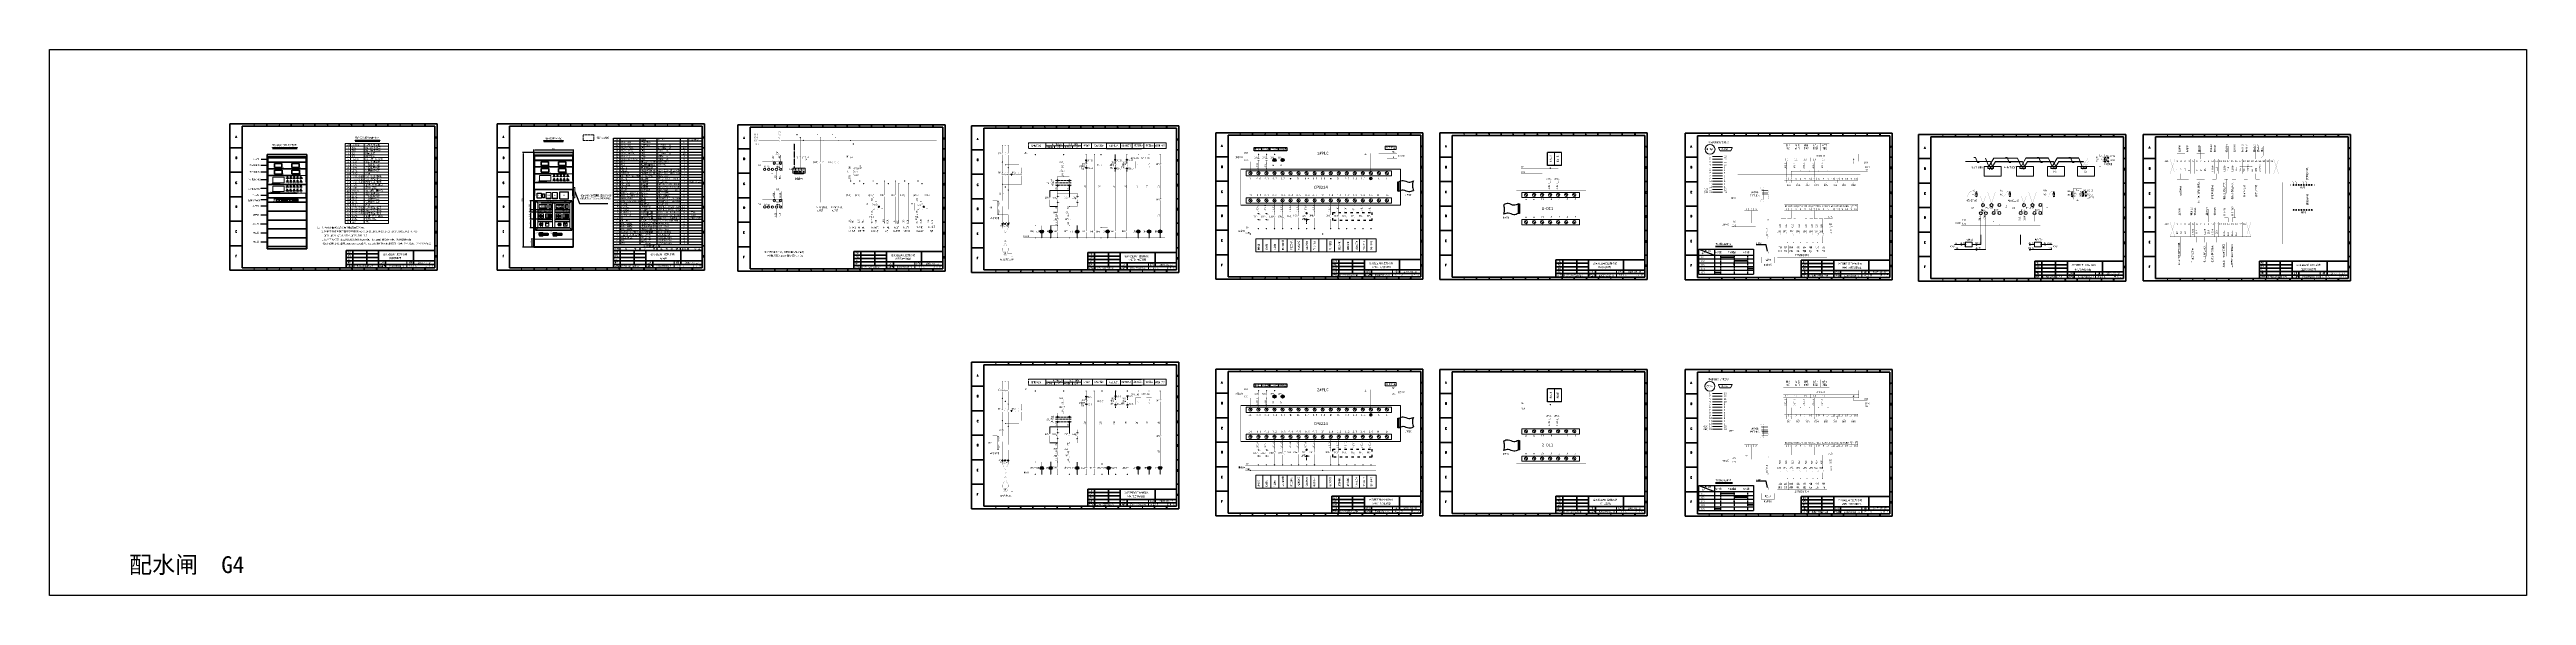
# Model space of a CAD drawing. Header units: millimetres. Extents: x 351 to 10319, y -5939 to 5511.
# Drawn here: x 2031 to 7052, y -5939 to -4833 of the extents above; entities that cross this region are included whole.
import ezdxf
from ezdxf.enums import TextEntityAlignment as Align

# ---------------------------------------------------------------- set-up
doc = ezdxf.new("R2010")
doc.units = ezdxf.units.MM
for name, pattern in [('ACAD_ISO02W100', [15, 12, -3]), ('ACAD_ISO03W100', [30, 12, -18]), ('DASHED', [0.75, 0.5, -0.25])]:
    doc.linetypes.add(name, pattern=pattern)
for name, color, linetype in [('40', 7, 'Continuous'), ('41', 7, 'Continuous'), ('DIM', 7, 'Continuous'), ('ELEMENT', 3, 'Continuous')]:
    doc.layers.add(name, color=color, linetype=linetype)
doc.layers.add('TEXT', color=1, linetype='Continuous', lineweight=50)
doc.styles.add('HZ', font='txt.shx', dxfattribs={"width": 0.65, "bigfont": 'hztxt.shx'})
doc.styles.add('song', font='SimSun.ttf', dxfattribs={"width": 0.65})
doc.styles.add('仿宋', font='SIMFANG.TTF', dxfattribs={"width": 0.65})
doc.styles.add('图框', font='SimSun.ttf')
doc.dimstyles.new('ISO-25', dxfattribs={"dimtxt": 3.5, "dimasz": 2, "dimexe": 1.25, "dimexo": 0.625, "dimtad": 1, "dimtoh": 1, "dimtxsty": 'song', "dimcen": 2.5, "dimadec": 0, "dimazin": 0, "dimtfac": 1, "dimtmove": 0, "dimatfit": 3, "dimfxl": 0, "dimarcsym": 0})

# ---------------------------------------------------------------- blocks, each defined once
blk = doc.blocks.new('A3图框')
at = {"color": 0, "lineweight": 50}
for p, q in [((167.9, 122.9), (-252.1, 122.9)), ((-177.4, 121.9), (-177.4, 117.9)), ((-128.1, 121.9), (-128.1, 117.9)), ((-80.2, 121.9), (-80.2, 117.9)), ((-30.8, 121.9), (-30.8, 117.9)), ((18.5, 121.9), (18.5, 117.9)), ((67.9, 121.9), (67.9, 117.9)), ((117.3, 121.9), (117.3, 117.9)), ((-227.1, 74.2), (-252.1, 74.2)), ((167.9, 74.2), (163.3, 74.2)), ((-227.1, 24.6), (-252.1, 24.6)), ((167.9, 24.6), (163.3, 24.6)), ((-227.1, -25.1), (-252.1, -25.1)), ((167.5, -25.1), (163.3, -25.1)), ((-227.1, -74.8), (-252.1, -74.8)), ((167.9, -74.8), (163.3, -74.8)), ((-227.1, -124.4), (-252.1, -124.4)), ((167.9, -124.4), (163.3, -124.4)), ((167.9, -174.1), (-252.1, -174.1)), ((-177.4, -169.1), (-177.4, -174.1)), ((-128.1, -169.1), (-128.1, -174.1)), ((-78.7, -169.1), (-78.7, -174.1)), ((-29.3, -169.1), (-29.3, -174.1)), ((20, -169.1), (20, -174.1)), ((69.4, -169.1), (69.4, -174.1)), ((118.8, -169.1), (118.8, -174.1))]:
    blk.add_line(p, q, dxfattribs=at)
at = {"lineweight": 20}
blk.add_line((106.3, -155.1), (106.3, -169.1), dxfattribs=at)
at = {"layer": '40', "color": 0, "lineweight": 50}
for p, q in [((163.3, 117.9), (-227.1, 117.9)), ((163.3, -169.1), (163.3, 117.9)), ((-16.7, -134.1), (163.3, -134.1)), ((-16.7, -169.1), (-16.7, -134.1)), ((-16.7, -141.1), (49.3, -141.1)), ((-16.7, -148.1), (49.3, -148.1)), ((-2.7, -169.1), (-2.7, -134.1)), ((25.3, -162.1), (25.3, -134.1)), ((49.3, -169.1), (49.3, -134.1)), ((120.3, -162.1), (120.3, -134.1)), ((-227.1, -169.1), (163.3, -169.1)), ((-16.7, -155.1), (163.3, -155.1)), ((-16.7, -162.1), (163.3, -162.1)), ((63.3, -169.1), (63.3, -155.1)), ((63.3, -169.1), (63.3, -155.1)), ((120.3, -162.1), (120.3, -155.1))]:
    blk.add_line(p, q, dxfattribs=at)
at = {"layer": '41', "color": 0, "lineweight": 50}
for p, q in [((-252.1, 122.9), (-252.1, -174.1)), ((-227.1, 117.9), (-227.1, -169.1)), ((167.9, 122.9), (167.9, -174.1))]:
    blk.add_line(p, q, dxfattribs=at)
at = {"color": 0, "lineweight": 50, "style": 'HZ', "width": 0.75}
for s, p in [('1', (-204.5, 118.3)), ('2', (-153.9, 118.3)), ('3', (-105.6, 118.3)), ('4', (-55.8, 118.3)), ('5', (-7.5, 118.3)), ('6', (42.3, 118.3)), ('7', (91.3, 118.3)), ('8', (141.8, 118.3)), ('A', (-241, 94.1)), ('B', (-241, 51.8)), ('A', (164.3, 93.2)), ('B', (164.3, 50.9)), ('C', (-241, 1.3)), ('C', (164.7, 0.3)), ('D', (-241, -47.2)), ('D', (164.7, -48.1)), ('E', (-241, -97.7)), ('E', (164.7, -98.7)), ('F', (-241, -147.3)), ('F', (164.7, -148.2)), ('1', (-204.5, -173.6)), ('2', (-153.9, -173.6)), ('3', (-105.6, -173.6)), ('4', (-54.3, -173.6)), ('5', (-6, -173.6)), ('6', (43.7, -173.6)), ('7', (92.8, -173.6)), ('8', (141.8, -173.6))]:
    blk.add_text(s, height=4, dxfattribs=at).set_placement(p)
at = {"layer": '41', "color": 0, "lineweight": 20, "style": '仿宋', "width": 0.65}
for s, p in [('批准', (-13.4, -138.9)), ('设计', (-13.4, -152.9)), ('审核', (-13.4, -145.9)), ('文件名', (-14.3, -167.2)), ('制图', (-13.4, -159.9)), ('工程图号', (49.8, -167.2)), ('比例', (53, -160.3)), ('日期', (110, -160.3)), ('共     页', (110.8, -166.8)), ('第     页', (144.2, -166.6))]:
    blk.add_text(s, height=3.5, dxfattribs=at).set_placement(p)
blk = doc.blocks.new('接地')
at = {"const_width": 0.202}
for points in [[(-2.2, 1.1), (2.2, 1.1)], [(-1.6, 0), (1.6, 0)], [(0, 4.3), (0, 1.1)], [(-0.5, -1.1), (0.5, -1.1)]]:
    blk.add_lwpolyline(points, dxfattribs=at)
at = {"flags": 9}
blk.add_attdef('S', (0, 4.3), '', height=0.0000576, dxfattribs=at)
blk = doc.blocks.new('位置开关动断触点')
at = {"const_width": 0.202}
for points in [[(-0.5, 3.6), (-0.5, 1.5), (2.1, 1.5)], [(1.6, 2.2), (-0.5, -2.9)], [(-0.5, -5), (-0.5, 0.3), (0.8, 0.3)]]:
    blk.add_lwpolyline(points, dxfattribs=at)
at = {"flags": 9}
blk.add_attdef('S', (-0.5, 3.6), '', height=0.0000576, dxfattribs=at)
blk = doc.blocks.new('动断（常闭）触点')
at = {"const_width": 0.202}
for points in [[(-1.2, 4), (-1.2, 1.8), (1.4, 1.8)], [(-1.2, -4.7), (-1.2, -2.5), (1.2, 2.5)]]:
    blk.add_lwpolyline(points, dxfattribs=at)
at = {"flags": 9}
blk.add_attdef('S', (-1.2, 4), '', height=0.0000576, dxfattribs=at)
blk = doc.blocks.new('动合（常开）触点')
at = {"const_width": 0.202}
for points in [[(-1.1, 2.2), (1.1, -2.5)], [(1.1, 4), (1.1, 1.8)], [(1.1, -2.5), (1.1, -4.7)]]:
    blk.add_lwpolyline(points, dxfattribs=at)
at = {"flags": 9}
blk.add_attdef('S', (1.1, 4), '', height=0.0000576, dxfattribs=at)
blk = doc.blocks.new('熔断器2')
at = {"const_width": 0.202}
for points in [[(-0.9, 1.9), (0.9, 1.9), (0.9, -1.9), (-0.9, -1.9), (-0.9, 1.9)], [(0, 4.3), (0, -4.3)]]:
    blk.add_lwpolyline(points, dxfattribs=at)
at = {"flags": 9}
blk.add_attdef('S', (0, 4.3), '', height=0.0000576, dxfattribs=at)
blk = doc.blocks.new('电感器')
at = {"const_width": 0.202}
for points in [[(1, 5.5), (1, 5.5, 1), (1, 3.4, 1)], [(1, 3.4, 1), (1, 1.2, 1), (1, -0.9, 1), (1, -3.1), (1, -3.1)]]:
    blk.add_lwpolyline(points, format="xyb", dxfattribs=at)
at = {"flags": 9}
blk.add_attdef('S', (1, 5.5), '', height=0.0000576, dxfattribs=at)
blk = doc.blocks.new('操作器件')
at = {"const_width": 0.202}
for points in [[(-2.8, 1.8), (2.1, 1.8), (2.1, -0.8), (-2.8, -0.8), (-2.8, 1.8)], [(-0.3, 4.9), (-0.3, 1.8)], [(-0.3, -3.8), (-0.3, -0.8)]]:
    blk.add_lwpolyline(points, dxfattribs=at)
at = {"flags": 9}
blk.add_attdef('S', (-0.3, 4.9), '', height=0.0000576, dxfattribs=at)
blk = doc.blocks.new('热继电器常闭触点')
at = {"const_width": 0.202}
for points in [[(-3.1, 1.8), (-3.1, 0.6), (-2.2, 0.6), (-2.2, -1.1), (-3.1, -1.1), (-3.1, -2.2)], [(-0.8, 3.8), (-0.8, 1.6), (1.8, 1.6)], [(-0.8, -4.8), (-0.8, -2.7), (1.5, 2.4)], [(-2.2, -0.2), (0.3, -0.2)]]:
    blk.add_lwpolyline(points, dxfattribs=at)
at = {"flags": 9}
blk.add_attdef('S', (-0.8, 3.8), '', height=0.0000576, dxfattribs=at)
blk = doc.blocks.new('信号灯')
for p, q in [((2, -2.2), (-2.4, 2.2)), ((2, 2.2), (-2.4, -2.2))]:
    blk.add_line(p, q)
at = {"const_width": 0.202}
blk.add_lwpolyline([(-0.2, 5.5), (-0.2, 3.2)], dxfattribs=at)
blk.add_circle((-0.2, 0), 3.17)
for points in [[(-1.3, -1.1), (-3.3, 0.8), (-0.2, 0), (-2.4, 2.2)], [(-2.1, -1.9), (-3.3, -0.8), (-1.3, -1.1), (-3.3, 0.8)], [(0.9, 1.1), (2.9, -0.8), (-0.2, 0), (2, -2.2)], [(1.7, 1.9), (2.9, 0.8), (0.9, 1.1), (2.9, -0.8)], [(2, 2.2), (2, 2.2), (1.7, 1.9), (2.9, 0.8)], [(-2.4, -2.2), (-2.4, -2.2), (-2.1, -1.9), (-3.3, -0.8)]]:
    blk.add_solid(points)
at = {"flags": 9}
blk.add_attdef('S', (-0.2, 5.5), '', height=0.0000576, dxfattribs=at)
at = {"layer": 'ELEMENT', "flags": 9}
blk.add_attdef('S', (-0.2, 5.5), '', height=0.0000576, dxfattribs=at)
blk = doc.blocks.new('电缆头1')
at = {"const_width": 0.202}
for points in [[(-1.7, 1.4), (1.7, 1.4), (0, -2), (-1.7, 1.4)], [(0, 4.3), (0, -4.3)]]:
    blk.add_lwpolyline(points, dxfattribs=at)
at = {"flags": 9}
blk.add_attdef('S', (0, 4.3), '', height=0.0000576, dxfattribs=at)
blk = doc.blocks.new('插头和插座1')
at = {"const_width": 0.202}
blk.add_lwpolyline([(1, 1.5, 0.936417), (-1.9, 1.5, 1.067901)], format="xyb", dxfattribs=at)
for points in [[(-0.4, 5), (-0.4, 2.9)], [(-0.4, -3.7), (-0.4, -1.5)]]:
    blk.add_lwpolyline(points, dxfattribs=at)
blk.add_solid([(-0.9, 1.5), (0, 1.5), (-0.9, -1.5), (0, -1.5)])
at = {"flags": 9}
blk.add_attdef('S', (-0.4, 5), '', height=0.0000576, dxfattribs=at)
blk = doc.blocks.new('按钮开关2')
at = {"const_width": 0.202}
for points in [[(-2.3, 1.4), (-3.1, 1.4), (-3.1, -1.4), (-2.3, -1.4)], [(-3.1, 0), (0, 0)], [(-1.1, 4), (-1.1, 1.9), (1.5, 1.9)], [(-1.1, -4.6), (-1.1, -2.4), (1.2, 2.6)]]:
    blk.add_lwpolyline(points, dxfattribs=at)
blk = doc.blocks.new('按钮开关1')
at = {"const_width": 0.202}
for points in [[(-1.4, 1.2), (-2, 1.2), (-2, -1.2), (-1.4, -1.2)], [(-2, 0), (0, 0)], [(0.7, -4.5), (0.7, -2.1), (-0.8, 2.1)], [(0.7, 4.1), (0.7, 1.7)]]:
    blk.add_lwpolyline(points, dxfattribs=at)
at = {"flags": 9}
blk.add_attdef('S', (0.7, 4.1), '', height=0.0000576, dxfattribs=at)
blk = doc.blocks.new('三极断路器')
at = {"const_width": 0.202}
for points in [[(-4.8, -4.2), (-4.8, -2.2), (-6.8, 2.2)], [(-5.8, 0), (5.8, 0)], [(-5.2, 2.5), (-4.4, 1.5)], [(-4.5, 2.5), (-5, 1.5)], [(-4.8, 4.5), (-4.8, 2)], [(1, -4.2), (1, -2.2), (-1, 2.2)], [(0.6, 2.5), (1.4, 1.5)], [(1.3, 2.5), (0.8, 1.5)], [(1, 4.5), (1, 2)], [(6.8, -4.2), (6.8, -2.2), (4.8, 2.2)], [(6.5, 2.5), (7.2, 1.5)], [(7.1, 2.5), (6.6, 1.5)], [(6.8, 4.5), (6.8, 2)]]:
    blk.add_lwpolyline(points, dxfattribs=at)
at = {"flags": 9}
blk.add_attdef('S', (-0.1, 2), '', height=0.0000576, dxfattribs=at)
blk = doc.blocks.new('辅助符号2')
blk.add_line((-1, 6.1), (1.5, 4.1))
at = {"const_width": 0.202}
blk.add_lwpolyline([(0.2, 4.2), (0.2, -2.6)], dxfattribs=at)
blk.add_circle((0.2, 5.1), 0.96)
at = {"flags": 9}
blk.add_attdef('S', (0.2, 6.1), '', height=0.0000576, dxfattribs=at)
blk = doc.blocks.new('断路器3')
at = {"const_width": 0.202}
for points in [[(1.1, -4.5), (1.1, -2.4), (-1.1, 2.4)], [(0.7, 2.4), (1.5, 1.5)], [(0.7, 1.5), (1.5, 2.4)], [(1.1, 4.1), (1.1, 1.9)]]:
    blk.add_lwpolyline(points, dxfattribs=at)
at = {"flags": 9}
blk.add_attdef('S', (1.1, 4.1), '', height=0.0000576, dxfattribs=at)
blk = doc.blocks.new('双绕组变压器')
at = {"const_width": 0.202}
for points in [[(-3, 3.5), (-1.2, 3.5, -1), (-1.2, 1.3, -1)], [(-1.2, 1.3, -1), (-1.2, -0.9, -1), (-1.2, -3, -1), (-1.2, -5.2), (-3, -5.2)], [(3.7, 3.5), (1.9, 3.5, 1), (1.9, 1.3, 1)], [(1.9, 1.3, 1), (1.9, -0.9, 1), (1.9, -3, 1), (1.9, -5.2), (3.7, -5.2)]]:
    blk.add_lwpolyline(points, format="xyb", dxfattribs=at)
at = {"flags": 9}
blk.add_attdef('S', (-3, 3.5), '', height=0.0000576, dxfattribs=at)
blk = doc.blocks.new('电动机')
at = {"const_width": 0.202}
blk.add_lwpolyline([(-1, -4.8, 1), (-1, 3.8, 1), (-1, -4.8, 1)], format="xyb", close=True, dxfattribs=at)
for points in [[(-1, -2.4, 0.986208), (-2.7, -2.7, 0.859125)], [(-1, -2.4, 1.013985), (0.7, -2.1, -1.197218)]]:
    blk.add_lwpolyline(points, format="xyb", dxfattribs=at)
at = {"flags": 8}
blk.add_attdef('M', text='', height=4.03, dxfattribs=at).set_placement((-1, 0.8), align=Align.MIDDLE_CENTER)
at = {"flags": 9}
blk.add_attdef('S', (-1, 3.8), '', height=0.0000576, dxfattribs=at)
blk = doc.blocks.new('交流接触器')
at = {"const_width": 0.202}
for points in [[(-4.1, -5.2), (-4.1, -3.2), (-6.1, 1.2)], [(-4.1, 3.5), (-4.1, 1)], [(1.7, -5.2), (1.7, -3.2), (-0.3, 1.2)], [(1.7, 3.5), (1.7, 1)], [(7.5, -5.2), (7.5, -3.2), (5.5, 1.2)], [(7.5, 3.5), (7.5, 1)], [(-5.1, -1), (6.5, -1)]]:
    blk.add_lwpolyline(points, dxfattribs=at)
for points in [[(-4.2, 3.3, 1.278688), (-4.1, 2.3, -1.12636)], [(1.6, 3.3, 1.278688), (1.7, 2.3, -1.12636)], [(7.4, 3.3, 1.278688), (7.5, 2.3, -1.12636)]]:
    blk.add_lwpolyline(points, format="xyb", dxfattribs=at)
at = {"flags": 9}
blk.add_attdef('S', (0.2, 2.8), '', height=0.0000576, dxfattribs=at)
blk = doc.blocks.new('断路器')
at = {"const_width": 0.202}
for points in [[(-4.8, -4.2), (-4.8, -2.2), (-6.8, 2.2)], [(-5.8, 0), (5.8, 0)], [(-5.2, 2.5), (-4.4, 1.5)], [(-4.5, 2.5), (-5, 1.5)], [(-4.8, 4.5), (-4.8, 2)], [(1, -4.2), (1, -2.2), (-1, 2.2)], [(0.6, 2.5), (1.4, 1.5)], [(1.3, 2.5), (0.8, 1.5)], [(1, 4.5), (1, 2)], [(6.8, -4.2), (6.8, -2.2), (4.8, 2.2)], [(6.5, 2.5), (7.2, 1.5)], [(7.1, 2.5), (6.6, 1.5)], [(6.8, 4.5), (6.8, 2)]]:
    blk.add_lwpolyline(points, dxfattribs=at)
at = {"flags": 9}
blk.add_attdef('S', (-0.1, 2), '', height=0.0000576, dxfattribs=at)
blk = doc.blocks.new('电流互感器1')
at = {"const_width": 0.202}
blk.add_lwpolyline([(0.1, 2.2, 1), (0.1, -0.7, 1), (0.1, 2.2)], format="xyb", close=True, dxfattribs=at)
for points in [[(0.1, 5.1), (0.1, -3.6)], [(1.5, 0.8), (2.7, 0.8)], [(2.3, 1.3), (1.6, 0.2)], [(2.7, 1.3), (2, 0.2)]]:
    blk.add_lwpolyline(points, dxfattribs=at)
at = {"flags": 9}
for p in [(0.1, 5.1), (-0.2, -6)]:
    blk.add_attdef('S', p, '', height=0.0000576, dxfattribs=at)
blk = doc.blocks.new('*D109')
at = {"color": 0, "lineweight": -2}
for p, q in [((3013.7, -5217), (3007.9, -5217)), ((3009.1, -5219), (3009.1, -5231.5)), ((3012.5, -5233.5), (3007.9, -5233.5))]:
    blk.add_line(p, q, dxfattribs=at)
at = {"color": 0}
for points in [[(3008.8, -5219), (3009.5, -5219), (3009.1, -5217)], [(3008.8, -5231.5), (3009.5, -5231.5), (3009.1, -5233.5)]]:
    blk.add_solid(points, dxfattribs=at)
at = {"layer": 'Defpoints', "color": 0}
for p in [(3014.4, -5217), (3009.1, -5233.5), (3013.2, -5233.5)]:
    blk.add_point(p, dxfattribs=at)
at = {"color": 0, "insert": (3006.8, -5225.2), "char_height": 3.5, "attachment_point": 5, "rotation": 90, "style": 'song'}
blk.add_mtext('170', dxfattribs=at)
blk = doc.blocks.new('*D110')
at = {"color": 0, "lineweight": -2}
for p, q in [((3015.8, -5139.3), (3005.2, -5139.3)), ((3020.3, -5157.8), (3005.2, -5157.8)), ((3006.4, -5141.3), (3006.4, -5155.8))]:
    blk.add_line(p, q, dxfattribs=at)
at = {"color": 0}
for points in [[(3006.1, -5141.3), (3006.8, -5141.3), (3006.4, -5139.3)], [(3006.1, -5155.8), (3006.8, -5155.8), (3006.4, -5157.8)]]:
    blk.add_solid(points, dxfattribs=at)
at = {"layer": 'Defpoints', "color": 0}
for p in [(3006.4, -5157.8), (3016.4, -5139.3), (3020.9, -5157.8)]:
    blk.add_point(p, dxfattribs=at)
at = {"color": 0, "insert": (3004, -5148.6), "char_height": 3.5, "attachment_point": 5, "rotation": 90, "style": 'song'}
blk.add_mtext('185', dxfattribs=at)
blk = doc.blocks.new('*D111')
at = {"color": 0, "lineweight": -2}
for p, q in [((3020.3, -5157.8), (3005.2, -5157.8)), ((3020.3, -5162.3), (3005.2, -5162.3)), ((3006.4, -5155.8), (3006.4, -5153.8)), ((3006.4, -5157.8), (3006.4, -5162.3)), ((3006.4, -5164.3), (3006.4, -5166.3))]:
    blk.add_line(p, q, dxfattribs=at)
at = {"color": 0}
for points in [[(3006.1, -5155.8), (3006.8, -5155.8), (3006.4, -5157.8)], [(3006.1, -5164.3), (3006.8, -5164.3), (3006.4, -5162.3)]]:
    blk.add_solid(points, dxfattribs=at)
at = {"layer": 'Defpoints', "color": 0}
for p in [(3006.4, -5162.3), (3020.9, -5157.8), (3020.9, -5162.3)]:
    blk.add_point(p, dxfattribs=at)
at = {"color": 0, "insert": (3004, -5160.1), "char_height": 3.5, "attachment_point": 5, "rotation": 90, "style": 'song'}
blk.add_mtext('45', dxfattribs=at)
blk = doc.blocks.new('*D112')
at = {"color": 0, "lineweight": -2}
for p, q in [((3020.3, -5162.3), (3005.2, -5162.3)), ((3006.4, -5164.3), (3006.4, -5174.7)), ((3020.3, -5176.7), (3005.2, -5176.7))]:
    blk.add_line(p, q, dxfattribs=at)
at = {"color": 0}
for points in [[(3006.1, -5164.3), (3006.8, -5164.3), (3006.4, -5162.3)], [(3006.1, -5174.7), (3006.8, -5174.7), (3006.4, -5176.7)]]:
    blk.add_solid(points, dxfattribs=at)
at = {"layer": 'Defpoints', "color": 0}
for p in [(3020.9, -5162.3), (3006.4, -5176.7), (3020.9, -5176.7)]:
    blk.add_point(p, dxfattribs=at)
at = {"color": 0, "insert": (3004, -5169.5), "char_height": 3.5, "attachment_point": 5, "rotation": 90, "style": 'song'}
blk.add_mtext('144', dxfattribs=at)
blk = doc.blocks.new('*D113')
at = {"color": 0, "lineweight": -2}
for p, q in [((3020.3, -5176.7), (3005.2, -5176.7)), ((3020.3, -5194.4), (3005.2, -5194.4)), ((3006.4, -5178.7), (3006.4, -5192.4))]:
    blk.add_line(p, q, dxfattribs=at)
at = {"color": 0}
for points in [[(3006.1, -5178.7), (3006.8, -5178.7), (3006.4, -5176.7)], [(3006.1, -5192.4), (3006.8, -5192.4), (3006.4, -5194.4)]]:
    blk.add_solid(points, dxfattribs=at)
at = {"layer": 'Defpoints', "color": 0}
for p in [(3006.4, -5194.4), (3020.9, -5176.7), (3020.9, -5194.4)]:
    blk.add_point(p, dxfattribs=at)
at = {"color": 0, "insert": (3004, -5185.6), "char_height": 3.5, "attachment_point": 5, "rotation": 90, "style": 'song'}
blk.add_mtext('177', dxfattribs=at)
blk = doc.blocks.new('*D114')
at = {"color": 0, "lineweight": -2}
for p, q in [((3013.2, -5041.1), (3013.2, -5035.5)), ((3091.2, -5036.8), (3015.2, -5036.8)), ((3093.2, -5041.1), (3093.2, -5035.5))]:
    blk.add_line(p, q, dxfattribs=at)
at = {"color": 0}
for points in [[(3015.2, -5036.4), (3015.2, -5037.1), (3013.2, -5036.8)], [(3091.2, -5036.4), (3091.2, -5037.1), (3093.2, -5036.8)]]:
    blk.add_solid(points, dxfattribs=at)
at = {"layer": 'Defpoints', "color": 0}
for p in [(3013.2, -5036.8), (3013.2, -5041.8), (3093.2, -5041.8)]:
    blk.add_point(p, dxfattribs=at)
at = {"color": 0, "insert": (3053.2, -5034.4), "char_height": 3.5, "attachment_point": 5, "style": 'song'}
blk.add_mtext('800', dxfattribs=at)
blk = doc.blocks.new('*D115')
at = {"color": 0, "lineweight": -2}
for p, q in [((3012.5, -5041.8), (2990.3, -5041.8)), ((2991.5, -5043.8), (2991.5, -5231.5)), ((3012.5, -5233.5), (2990.3, -5233.5))]:
    blk.add_line(p, q, dxfattribs=at)
at = {"color": 0}
for points in [[(2991.2, -5043.8), (2991.9, -5043.8), (2991.5, -5041.8)], [(2991.2, -5231.5), (2991.9, -5231.5), (2991.5, -5233.5)]]:
    blk.add_solid(points, dxfattribs=at)
at = {"layer": 'Defpoints', "color": 0}
for p in [(3013.2, -5041.8), (2991.5, -5233.5), (3013.2, -5233.5)]:
    blk.add_point(p, dxfattribs=at)
at = {"color": 0, "insert": (2989.2, -5137.6), "char_height": 3.5, "attachment_point": 5, "rotation": 90, "style": 'song'}
blk.add_mtext('2000', dxfattribs=at)

msp = doc.modelspace()

# ---------------------------------------------------------------- linework, layer by layer
at = {"color": 0}
for p, q in [((2650.897, -5016.373), (2700.649, -5016.373)), ((2650.897, -5017.37), (2650.897, -5016.373)), ((2700.649, -5017.37), (2650.897, -5017.37)), ((2650.897, -5018.43), (2700.649, -5018.43)), ((2700.649, -5016.373), (2700.649, -5017.37)), ((3033.536, -5019.515), (3072.257, -5019.515)), ((3174.334, -5240.379), (3174.334, -5012.449)), ((3174.334, -5012.449), (3354.072, -5012.449)), ((3174.334, -5018.124), (3354.072, -5018.124)), ((3187.851, -5126.254), (3187.851, -5012.449)), ((3228.368, -5160.01), (3228.368, -5012.449)), ((3262.972, -5160.01), (3262.972, -5012.449)), ((3310.441, -5126.254), (3310.441, -5012.449)), ((3326.258, -5126.254), (3326.258, -5012.449)), ((2483.304, -5031.288), (2533.057, -5031.288)), ((2483.304, -5032.285), (2483.304, -5031.288)), ((2533.057, -5032.285), (2483.304, -5032.285)), ((2483.304, -5033.345), (2533.057, -5033.345)), ((2533.057, -5031.288), (2533.057, -5032.285)), ((3174.334, -5023.8), (3354.072, -5023.8)), ((3174.334, -5023.8), (3354.072, -5023.8)), ((3174.334, -5023.8), (3354.072, -5023.8)), ((3174.334, -5029.475), (3354.072, -5029.475)), ((3174.334, -5035.151), (3354.072, -5035.151)), ((3174.334, -5040.826), (3354.072, -5040.826)), ((3174.334, -5040.826), (3354.072, -5040.826)), ((3174.334, -5046.502), (3354.072, -5046.502)), ((3174.334, -5052.177), (3354.072, -5052.177)), ((3174.334, -5057.852), (3354.072, -5057.852)), ((3174.334, -5063.528), (3354.072, -5063.528)), ((3174.334, -5069.203), (3354.072, -5069.203)), ((3174.334, -5074.879), (3354.072, -5074.879)), ((3174.334, -5080.554), (3354.072, -5080.554)), ((3174.334, -5086.23), (3354.072, -5086.23)), ((3174.334, -5091.905), (3354.072, -5091.905)), ((3174.334, -5097.58), (3354.072, -5097.58)), ((3174.334, -5103.256), (3354.072, -5103.256)), ((3174.334, -5108.931), (3354.072, -5108.931)), ((3174.334, -5114.607), (3354.072, -5114.607)), ((3174.334, -5120.282), (3354.072, -5120.282)), ((3187.851, -5137.336), (3187.851, -5109.208)), ((3187.851, -5160.01), (3187.851, -5120.31)), ((3228.368, -5126.184), (3228.368, -5109.208)), ((3228.368, -5137.287), (3228.368, -5120.31)), ((3262.972, -5126.184), (3262.972, -5109.208)), ((3262.972, -5137.287), (3262.972, -5120.31)), ((3310.441, -5137.336), (3310.441, -5109.208)), ((3310.441, -5160.01), (3310.441, -5120.31)), ((3326.258, -5137.336), (3326.258, -5109.208)), ((3326.258, -5160.01), (3326.258, -5120.31)), ((2491.473, -5135.018), (2534.673, -5135.018)), ((2491.473, -5135.892), (2491.473, -5135.018)), ((2534.673, -5135.892), (2491.473, -5135.892)), ((2509.473, -5135.892), (2509.473, -5135.018)), ((2513.073, -5135.892), (2513.073, -5135.018)), ((2518.473, -5135.892), (2518.473, -5135.018)), ((2523.873, -5135.892), (2523.873, -5135.018)), ((2531.073, -5135.892), (2531.073, -5135.018)), ((2534.673, -5135.892), (2534.673, -5135.018)), ((3174.334, -5125.958), (3354.072, -5125.958)), ((3174.334, -5131.633), (3354.072, -5131.633)), ((3174.334, -5137.308), (3354.072, -5137.308)), ((3174.334, -5142.984), (3354.072, -5142.984)), ((3174.334, -5148.659), (3354.072, -5148.659)), ((3174.334, -5154.335), (3354.072, -5154.335)), ((3174.334, -5160.01), (3354.072, -5160.01)), ((3174.334, -5165.686), (3354.072, -5165.686)), ((3174.334, -5171.361), (3354.072, -5171.361)), ((3187.851, -5177.04), (3187.851, -5160.063)), ((3228.368, -5177.04), (3228.368, -5160.063)), ((3262.972, -5177.04), (3262.972, -5160.063)), ((3310.441, -5177.04), (3310.441, -5160.063)), ((3326.258, -5177.04), (3326.258, -5160.063)), ((3174.334, -5177.037), (3354.072, -5177.037)), ((3174.334, -5182.712), (3354.072, -5182.712)), ((3174.334, -5188.387), (3354.072, -5188.387)), ((3174.334, -5194.063), (3354.072, -5194.063)), ((3174.334, -5199.738), (3354.072, -5199.738)), ((3174.334, -5205.414), (3354.072, -5205.414)), ((3174.334, -5211.089), (3354.072, -5211.089)), ((3174.334, -5216.765), (3354.072, -5216.765)), ((3187.851, -5199.911), (3187.851, -5177.04)), ((3187.851, -5211.138), (3187.851, -5188.486)), ((3187.851, -5228.115), (3187.851, -5211.138)), ((3228.368, -5199.911), (3228.368, -5177.04)), ((3228.368, -5211.138), (3228.368, -5188.486)), ((3228.368, -5228.115), (3228.368, -5211.138)), ((3262.972, -5199.911), (3262.972, -5177.04)), ((3262.972, -5211.089), (3262.972, -5188.486)), ((3262.972, -5228.115), (3262.972, -5211.138)), ((3310.441, -5199.911), (3310.441, -5177.04)), ((3310.441, -5211.089), (3310.441, -5188.486)), ((3310.441, -5228.115), (3310.441, -5211.138)), ((3326.258, -5199.911), (3326.258, -5177.04)), ((3326.258, -5211.089), (3326.258, -5188.486)), ((3326.258, -5228.115), (3326.258, -5211.138)), ((3174.334, -5222.44), (3354.072, -5222.44)), ((3174.334, -5228.115), (3354.072, -5228.115)), ((3174.334, -5233.791), (3354.072, -5233.791)), ((3187.851, -5240.379), (3187.851, -5233.791)), ((3228.368, -5240.379), (3228.368, -5233.791)), ((3262.972, -5240.379), (3262.972, -5233.791)), ((3310.441, -5240.379), (3310.441, -5233.791)), ((3326.258, -5240.379), (3326.258, -5233.791))]:
    msp.add_line(p, q, dxfattribs=at)
at = {"color": 0, "lineweight": 50}
for p, q in [((4320.393, -4987.569), (3900.393, -4987.569)), ((3975.029, -4988.536), (3975.029, -4992.542)), ((4024.398, -4988.536), (4024.398, -4992.542)), ((4072.282, -4988.536), (4072.282, -4992.542)), ((4121.652, -4988.536), (4121.652, -4992.542)), ((4171.022, -4988.536), (4171.022, -4992.542)), ((4220.391, -4988.536), (4220.391, -4992.542)), ((4269.761, -4988.536), (4269.761, -4992.542)), ((4815.423, -5001.668), (4395.423, -5001.668)), ((4470.059, -5002.635), (4470.059, -5006.64)), ((4519.429, -5002.635), (4519.429, -5006.64)), ((4567.313, -5002.635), (4567.313, -5006.64)), ((4616.682, -5002.635), (4616.682, -5006.64)), ((4666.052, -5002.635), (4666.052, -5006.64)), ((4715.422, -5002.635), (4715.422, -5006.64)), ((4764.792, -5002.635), (4764.792, -5006.64)), ((5269.663, -5002.172), (4849.663, -5002.172)), ((4924.299, -5003.139), (4924.299, -5007.145)), ((4973.669, -5003.139), (4973.669, -5007.145)), ((5021.553, -5003.139), (5021.553, -5007.145)), ((5070.923, -5003.139), (5070.923, -5007.145)), ((5120.292, -5003.139), (5120.292, -5007.145)), ((5169.662, -5003.139), (5169.662, -5007.145)), ((5219.032, -5003.139), (5219.032, -5007.145)), ((5766.671, -5002.65), (5346.671, -5002.65)), ((5421.307, -5003.617), (5421.307, -5007.623)), ((5470.677, -5003.617), (5470.677, -5007.623)), ((5518.561, -5003.617), (5518.561, -5007.623)), ((5567.931, -5003.617), (5567.931, -5007.623)), ((5617.301, -5003.617), (5617.301, -5007.623)), ((5666.67, -5003.617), (5666.67, -5007.623)), ((5716.04, -5003.617), (5716.04, -5007.623)), ((3925.393, -5036.226), (3900.393, -5036.226)), ((4320.393, -5036.226), (4315.789, -5036.226)), ((4420.423, -5050.324), (4395.423, -5050.324)), ((4815.423, -5050.324), (4810.819, -5050.324)), ((4874.663, -5050.829), (4849.663, -5050.829)), ((5269.663, -5050.829), (5265.059, -5050.829)), ((5371.671, -5051.307), (5346.671, -5051.307)), ((5766.671, -5051.307), (5762.067, -5051.307)), ((3925.393, -5085.887), (3900.393, -5085.887)), ((4320.393, -5085.887), (4315.789, -5085.887)), ((4420.423, -5099.986), (4395.423, -5099.986)), ((4815.423, -5099.986), (4810.819, -5099.986)), ((4874.663, -5100.49), (4849.663, -5100.49)), ((5269.663, -5100.49), (5265.059, -5100.49)), ((5371.671, -5100.968), (5346.671, -5100.968)), ((5766.671, -5100.968), (5762.067, -5100.968)), ((3925.393, -5135.548), (3900.393, -5135.548)), ((4319.954, -5135.548), (4315.789, -5135.548)), ((4420.423, -5149.647), (4395.423, -5149.647)), ((4814.984, -5149.647), (4810.819, -5149.647)), ((4874.663, -5150.152), (4849.663, -5150.152)), ((5269.224, -5150.152), (5265.059, -5150.152)), ((5371.671, -5150.63), (5346.671, -5150.63)), ((5766.233, -5150.63), (5762.067, -5150.63)), ((3925.393, -5185.21), (3900.393, -5185.21)), ((4320.393, -5185.21), (4315.789, -5185.21)), ((4420.423, -5199.309), (4395.423, -5199.309)), ((4815.423, -5199.309), (4810.819, -5199.309)), ((4874.663, -5199.813), (4849.663, -5199.813)), ((5269.663, -5199.813), (5265.059, -5199.813)), ((5371.671, -5200.291), (5346.671, -5200.291)), ((5766.671, -5200.291), (5762.067, -5200.291)), ((3925.393, -5234.871), (3900.393, -5234.871)), ((4320.393, -5234.871), (4315.789, -5234.871)), ((4420.423, -5248.97), (4395.423, -5248.97)), ((4815.423, -5248.97), (4810.819, -5248.97)), ((4874.663, -5249.474), (4849.663, -5249.474)), ((5269.663, -5249.474), (5265.059, -5249.474)), ((5371.671, -5249.953), (5346.671, -5249.953)), ((5766.671, -5249.953), (5762.067, -5249.953)), ((4320.393, -5284.569), (3900.402, -5284.569)), ((3975.029, -5279.571), (3975.029, -5284.533)), ((4024.398, -5279.571), (4024.398, -5284.533)), ((4073.768, -5279.571), (4073.768, -5284.533)), ((4123.138, -5279.571), (4123.138, -5284.533)), ((4172.508, -5279.571), (4172.508, -5284.533)), ((4221.877, -5279.571), (4221.877, -5284.533)), ((4271.247, -5279.571), (4271.247, -5284.533)), ((4815.423, -5298.668), (4395.432, -5298.668)), ((4470.059, -5293.67), (4470.059, -5298.631)), ((4519.429, -5293.67), (4519.429, -5298.631)), ((4568.799, -5293.67), (4568.799, -5298.631)), ((4618.168, -5293.67), (4618.168, -5298.631)), ((4667.538, -5293.67), (4667.538, -5298.631)), ((4716.908, -5293.67), (4716.908, -5298.631)), ((4766.278, -5293.67), (4766.278, -5298.631)), ((5269.663, -5299.172), (4849.673, -5299.172)), ((4924.299, -5294.174), (4924.299, -5299.136)), ((4973.669, -5294.174), (4973.669, -5299.136)), ((5023.039, -5294.174), (5023.039, -5299.136)), ((5072.409, -5294.174), (5072.409, -5299.136)), ((5121.778, -5294.174), (5121.778, -5299.136)), ((5171.148, -5294.174), (5171.148, -5299.136)), ((5220.518, -5294.174), (5220.518, -5299.136)), ((5766.671, -5299.65), (5346.681, -5299.65)), ((5421.307, -5294.652), (5421.307, -5299.614)), ((5470.677, -5294.652), (5470.677, -5299.614)), ((5520.047, -5294.652), (5520.047, -5299.614)), ((5569.417, -5294.652), (5569.417, -5299.614)), ((5618.786, -5294.652), (5618.786, -5299.614)), ((5668.156, -5294.652), (5668.156, -5299.614)), ((5717.526, -5294.652), (5717.526, -5299.614)), ((4320.393, -5466.652), (3900.393, -5466.652)), ((3975.029, -5467.619), (3975.029, -5471.624)), ((4024.398, -5467.619), (4024.398, -5471.624)), ((4072.282, -5467.619), (4072.282, -5471.624)), ((4121.652, -5467.619), (4121.652, -5471.624)), ((4171.022, -5467.619), (4171.022, -5471.624)), ((4220.391, -5467.619), (4220.391, -5471.624)), ((4269.761, -5467.619), (4269.761, -5471.624)), ((3925.393, -5515.308), (3900.393, -5515.308)), ((4320.393, -5515.308), (4315.789, -5515.308)), ((4815.423, -5480.75), (4395.423, -5480.75)), ((4470.059, -5481.717), (4470.059, -5485.723)), ((4519.429, -5481.717), (4519.429, -5485.723)), ((4567.313, -5481.717), (4567.313, -5485.723)), ((4616.682, -5481.717), (4616.682, -5485.723)), ((4666.052, -5481.717), (4666.052, -5485.723)), ((4715.422, -5481.717), (4715.422, -5485.723)), ((4764.792, -5481.717), (4764.792, -5485.723)), ((5269.663, -5481.255), (4849.663, -5481.255)), ((4924.299, -5482.222), (4924.299, -5486.227)), ((4973.669, -5482.222), (4973.669, -5486.227)), ((5021.553, -5482.222), (5021.553, -5486.227)), ((5070.923, -5482.222), (5070.923, -5486.227)), ((5120.292, -5482.222), (5120.292, -5486.227)), ((5169.662, -5482.222), (5169.662, -5486.227)), ((5219.032, -5482.222), (5219.032, -5486.227)), ((5766.671, -5481.733), (5346.671, -5481.733)), ((5421.307, -5482.7), (5421.307, -5486.705)), ((5470.677, -5482.7), (5470.677, -5486.705)), ((5518.561, -5482.7), (5518.561, -5486.705)), ((5567.931, -5482.7), (5567.931, -5486.705)), ((5617.301, -5482.7), (5617.301, -5486.705)), ((5666.67, -5482.7), (5666.67, -5486.705)), ((5716.04, -5482.7), (5716.04, -5486.705)), ((3925.393, -5564.97), (3900.393, -5564.97)), ((4320.393, -5564.97), (4315.789, -5564.97)), ((4420.423, -5529.407), (4395.423, -5529.407)), ((4815.423, -5529.407), (4810.819, -5529.407)), ((4874.663, -5529.911), (4849.663, -5529.911)), ((5269.663, -5529.911), (5265.059, -5529.911)), ((5371.671, -5530.39), (5346.671, -5530.39)), ((5766.671, -5530.39), (5762.067, -5530.39)), ((3925.393, -5614.631), (3900.393, -5614.631)), ((4319.954, -5614.631), (4315.789, -5614.631)), ((4420.423, -5579.068), (4395.423, -5579.068)), ((4815.423, -5579.068), (4810.819, -5579.068)), ((4874.663, -5579.573), (4849.663, -5579.573)), ((5269.663, -5579.573), (5265.059, -5579.573)), ((5371.671, -5580.051), (5346.671, -5580.051)), ((5766.671, -5580.051), (5762.067, -5580.051)), ((3925.393, -5664.293), (3900.393, -5664.293)), ((4320.393, -5664.293), (4315.789, -5664.293)), ((4420.423, -5628.73), (4395.423, -5628.73)), ((4814.984, -5628.73), (4810.819, -5628.73)), ((4874.663, -5629.234), (4849.663, -5629.234)), ((5269.224, -5629.234), (5265.059, -5629.234)), ((5371.671, -5629.712), (5346.671, -5629.712)), ((5766.233, -5629.712), (5762.067, -5629.712)), ((3925.393, -5713.954), (3900.393, -5713.954)), ((4320.393, -5713.954), (4315.789, -5713.954)), ((4420.423, -5678.391), (4395.423, -5678.391)), ((4815.423, -5678.391), (4810.819, -5678.391)), ((4874.663, -5678.896), (4849.663, -5678.896)), ((5269.663, -5678.896), (5265.059, -5678.896)), ((5371.671, -5679.374), (5346.671, -5679.374)), ((5766.671, -5679.374), (5762.067, -5679.374)), ((4320.393, -5763.652), (3900.402, -5763.652)), ((3975.029, -5758.654), (3975.029, -5763.615)), ((4024.398, -5758.654), (4024.398, -5763.615)), ((4073.768, -5758.654), (4073.768, -5763.615)), ((4123.138, -5758.654), (4123.138, -5763.615)), ((4172.508, -5758.654), (4172.508, -5763.615)), ((4221.877, -5758.654), (4221.877, -5763.615)), ((4271.247, -5758.654), (4271.247, -5763.615)), ((4420.423, -5728.053), (4395.423, -5728.053)), ((4470.059, -5772.752), (4470.059, -5777.714)), ((4519.429, -5772.752), (4519.429, -5777.714)), ((4568.799, -5772.752), (4568.799, -5777.714)), ((4618.168, -5772.752), (4618.168, -5777.714)), ((4667.538, -5772.752), (4667.538, -5777.714)), ((4716.908, -5772.752), (4716.908, -5777.714)), ((4766.278, -5772.752), (4766.278, -5777.714)), ((4815.423, -5728.053), (4810.819, -5728.053)), ((4874.663, -5728.557), (4849.663, -5728.557)), ((4924.299, -5773.257), (4924.299, -5778.218)), ((4973.669, -5773.257), (4973.669, -5778.218)), ((5023.039, -5773.257), (5023.039, -5778.218)), ((5072.409, -5773.257), (5072.409, -5778.218)), ((5121.778, -5773.257), (5121.778, -5778.218)), ((5171.148, -5773.257), (5171.148, -5778.218)), ((5220.518, -5773.257), (5220.518, -5778.218)), ((5269.663, -5728.557), (5265.059, -5728.557)), ((5371.671, -5729.035), (5346.671, -5729.035)), ((5421.307, -5773.735), (5421.307, -5778.697)), ((5470.677, -5773.735), (5470.677, -5778.697)), ((5520.047, -5773.735), (5520.047, -5778.697)), ((5569.417, -5773.735), (5569.417, -5778.697)), ((5618.786, -5773.735), (5618.786, -5778.697)), ((5668.156, -5773.735), (5668.156, -5778.697)), ((5717.526, -5773.735), (5717.526, -5778.697)), ((5766.671, -5729.035), (5762.067, -5729.035)), ((4815.423, -5777.75), (4395.432, -5777.75)), ((5269.663, -5778.255), (4849.673, -5778.255)), ((5766.671, -5778.733), (5346.681, -5778.733))]:
    msp.add_line(p, q, dxfattribs=at)
at = {"lineweight": 50}
for p, q in [((2472.635, -5045.422), (2472.635, -5237.138)), ((2472.635, -5045.422), (2552.635, -5045.422)), ((2472.635, -5050.422), (2552.635, -5050.422)), ((2472.635, -5061.372), (2539.635, -5061.372)), ((2473.635, -5052.249), (2473.635, -5079.152)), ((2473.635, -5052.249), (2551.635, -5052.249)), ((2473.635, -5052.249), (2551.635, -5052.249)), ((2473.635, -5061.139), (2551.635, -5061.139)), ((2473.635, -5061.372), (2551.635, -5061.372)), ((2487.127, -5064.227), (2502.327, -5064.227)), ((2487.127, -5064.227), (2487.127, -5071.837)), ((2502.327, -5064.227), (2502.327, -5071.837)), ((2522.482, -5064.227), (2537.682, -5064.227)), ((2522.482, -5064.227), (2522.482, -5071.837)), ((2537.682, -5064.227), (2537.682, -5071.837)), ((2551.635, -5052.249), (2551.635, -5079.152)), ((2552.635, -5045.422), (2552.635, -5205.409)), ((2552.635, -5045.422), (2552.635, -5237.138)), ((3013.151, -5041.773), (3013.151, -5233.489)), ((3013.151, -5041.773), (3093.151, -5041.773)), ((3013.151, -5046.773), (3093.151, -5046.773)), ((3013.151, -5057.723), (3080.151, -5057.723)), ((3014.151, -5048.6), (3014.151, -5075.503)), ((3014.151, -5048.6), (3092.151, -5048.6)), ((3014.151, -5048.6), (3092.151, -5048.6)), ((3014.151, -5057.49), (3092.151, -5057.49)), ((3014.151, -5057.723), (3092.151, -5057.723)), ((3014.151, -5071.058), (3079.151, -5071.058)), ((3014.151, -5071.058), (3092.151, -5071.058)), ((3027.643, -5060.578), (3042.843, -5060.578)), ((3027.643, -5060.578), (3027.643, -5068.188)), ((3027.643, -5068.188), (3042.843, -5068.188)), ((3042.843, -5060.578), (3042.843, -5068.188)), ((3062.997, -5060.578), (3078.197, -5060.578)), ((3062.997, -5060.578), (3062.997, -5068.188)), ((3062.997, -5068.188), (3078.197, -5068.188)), ((3078.197, -5060.578), (3078.197, -5068.188)), ((3092.151, -5048.6), (3092.151, -5075.503)), ((3093.151, -5041.773), (3093.151, -5201.76)), ((3093.151, -5041.773), (3093.151, -5233.489)), ((2473.635, -5074.707), (2538.635, -5074.707)), ((2473.635, -5074.707), (2551.635, -5074.707)), ((2473.635, -5074.907), (2473.635, -5101.948)), ((2473.635, -5088.442), (2538.635, -5088.442)), ((2473.635, -5106.422), (2551.635, -5106.422)), ((2487.127, -5071.837), (2502.327, -5071.837)), ((2487.525, -5077.774), (2502.725, -5077.774)), ((2487.525, -5077.774), (2487.525, -5085.384)), ((2487.525, -5085.384), (2502.725, -5085.384)), ((2502.725, -5077.774), (2502.725, -5085.384)), ((2522.482, -5071.837), (2537.682, -5071.837)), ((2522.563, -5077.423), (2522.563, -5085.033)), ((2537.763, -5077.423), (2522.563, -5077.423)), ((2537.763, -5085.033), (2522.563, -5085.033)), ((2537.763, -5077.423), (2537.763, -5085.033)), ((2551.635, -5074.907), (2551.635, -5088.242)), ((2551.635, -5088.613), (2551.635, -5101.948)), ((3014.151, -5071.258), (3014.151, -5098.299)), ((3014.151, -5084.793), (3079.151, -5084.793)), ((3014.151, -5102.773), (3092.151, -5102.773)), ((3014.151, -5120.753), (3014.151, -5129.643)), ((3028.04, -5074.125), (3043.24, -5074.125)), ((3028.04, -5074.125), (3028.04, -5081.735)), ((3028.04, -5081.735), (3043.24, -5081.735)), ((3043.24, -5074.125), (3043.24, -5081.735)), ((3063.079, -5073.774), (3063.079, -5081.384)), ((3078.279, -5073.774), (3063.079, -5073.774)), ((3078.279, -5081.384), (3063.079, -5081.384)), ((3078.279, -5073.774), (3078.279, -5081.384)), ((3092.151, -5071.258), (3092.151, -5084.593)), ((3092.151, -5084.964), (3092.151, -5098.299)), ((3092.151, -5120.753), (3092.151, -5129.643)), ((2473.635, -5124.402), (2473.635, -5133.292)), ((2473.635, -5124.402), (2533.635, -5124.402)), ((2473.635, -5133.492), (2551.635, -5133.492)), ((2473.635, -5133.492), (2533.635, -5133.492)), ((2473.635, -5142.582), (2551.635, -5142.582)), ((2473.635, -5160.562), (2551.635, -5160.562)), ((2491.473, -5136.162), (2491.473, -5140.862)), ((2491.473, -5136.162), (2534.673, -5136.162)), ((2491.473, -5140.862), (2534.673, -5140.862)), ((2496.873, -5136.162), (2496.873, -5140.862)), ((2496.873, -5136.162), (2496.873, -5140.862)), ((2502.273, -5136.162), (2502.273, -5140.862)), ((2504.073, -5136.162), (2504.073, -5140.862)), ((2505.873, -5136.162), (2505.873, -5140.862)), ((2507.673, -5136.162), (2507.673, -5140.862)), ((2509.473, -5136.162), (2509.473, -5140.862)), ((2511.273, -5136.162), (2511.273, -5140.862)), ((2513.073, -5136.162), (2513.073, -5140.862)), ((2513.073, -5136.162), (2513.073, -5140.862)), ((2518.473, -5136.162), (2518.473, -5140.862)), ((2518.473, -5136.162), (2518.473, -5140.862)), ((2523.873, -5136.162), (2523.873, -5140.862)), ((2525.673, -5136.162), (2525.673, -5140.862)), ((2527.473, -5136.162), (2527.473, -5140.862)), ((2529.273, -5136.162), (2529.273, -5140.862)), ((2531.073, -5136.162), (2531.073, -5140.862)), ((2532.873, -5136.162), (2532.873, -5140.862)), ((2534.673, -5136.162), (2534.673, -5140.862)), ((2534.673, -5136.162), (2534.673, -5140.862)), ((2551.635, -5124.402), (2551.635, -5133.292)), ((3016.383, -5139.343), (3090.359, -5139.343)), ((3020.883, -5157.843), (3045.68, -5157.843)), ((3020.883, -5162.343), (3045.68, -5162.343)), ((3028.243, -5143.843), (3085.859, -5143.843)), ((3045.68, -5157.843), (3051.116, -5157.843)), ((3045.68, -5162.343), (3051.116, -5162.343)), ((3055.616, -5157.843), (3085.859, -5157.843)), ((3055.616, -5162.343), (3085.859, -5162.343)), ((2473.635, -5178.542), (2551.635, -5178.542)), ((2473.635, -5196.522), (2551.635, -5196.522)), ((2473.635, -5214.502), (2551.635, -5214.502)), ((3016.383, -5198.944), (3090.359, -5198.944)), ((3020.883, -5176.743), (3045.68, -5176.743)), ((3020.883, -5181.243), (3045.68, -5181.243)), ((3020.883, -5194.444), (3085.859, -5194.444)), ((3045.68, -5176.743), (3051.116, -5176.743)), ((3045.68, -5181.243), (3051.116, -5181.243)), ((3055.616, -5176.743), (3085.859, -5176.743)), ((3055.616, -5181.243), (3085.859, -5181.243)), ((2472.635, -5237.138), (2552.635, -5237.138)), ((2472.635, -5237.138), (2552.635, -5237.138)), ((2473.635, -5232.482), (2551.635, -5232.482)), ((2473.635, -5236.732), (2551.635, -5236.732)), ((3013.151, -5233.489), (3093.151, -5233.489)), ((3013.151, -5233.489), (3093.151, -5233.489)), ((3014.151, -5233.083), (3092.151, -5233.083)), ((5418.721, -5253.782), (5446.212, -5253.782)), ((5445.029, -5268.877), (5447.363, -5268.877)), ((5446.212, -5261.117), (5473.433, -5261.117)), ((5406.691, -5284.642), (5418.721, -5284.642)), ((5473.433, -5276.547), (5485.703, -5276.547)), ((5406.691, -5763.725), (5418.721, -5763.725)), ((5418.721, -5732.865), (5446.212, -5732.865)), ((5445.029, -5747.959), (5447.363, -5747.959)), ((5446.212, -5740.2), (5473.433, -5740.2)), ((5473.433, -5755.63), (5485.703, -5755.63))]:
    msp.add_line(p, q, dxfattribs=at)
at = {"color": 0, "lineweight": 20}
for p, q in [((2630.744, -5023.289), (2718.336, -5023.289)), ((2630.744, -5029.048), (2630.744, -5023.289)), ((2630.744, -5029.048), (2718.336, -5029.048)), ((2630.744, -5029.048), (2718.336, -5029.048)), ((2630.744, -5185.247), (2630.744, -5029.048)), ((2630.744, -5034.807), (2718.336, -5034.807)), ((2630.744, -5040.567), (2718.336, -5040.567)), ((2630.744, -5046.326), (2718.336, -5046.326)), ((2630.744, -5052.085), (2718.336, -5052.085)), ((2630.744, -5057.845), (2718.336, -5057.845)), ((2630.744, -5063.604), (2718.336, -5063.604)), ((2718.336, -5069.712), (2630.744, -5069.712)), ((2641.543, -5023.289), (2641.543, -5029.048)), ((2641.543, -5029.048), (2641.543, -5185.247)), ((2668.938, -5023.289), (2668.938, -5029.048)), ((2668.938, -5029.048), (2668.938, -5185.247)), ((2718.336, -5023.289), (2718.336, -5029.048)), ((2718.336, -5029.048), (2718.336, -5185.247)), ((5914.999, -5059.73), (5965.658, -5059.73)), ((5931.999, -5051.596), (5935.284, -5051.596)), ((5935.284, -5051.596), (5939.39, -5061.721)), ((5939.39, -5061.721), (5943.222, -5061.721)), ((5955.633, -5052.934), (5962.822, -5070.361)), ((5962.822, -5070.361), (5972.722, -5052.934)), ((5965.658, -5059.73), (5970.043, -5070.361)), ((5966.094, -5074.14), (5966.094, -5070.423)), ((5970.043, -5070.361), (5976.082, -5059.73)), ((5972.722, -5052.934), (6020.703, -5052.934)), ((5996.148, -5051.596), (5999.433, -5051.596)), ((5999.433, -5051.596), (6003.539, -5061.721)), ((6003.539, -5061.721), (6007.371, -5061.721)), ((6020.703, -5052.934), (6027.892, -5070.361)), ((6027.892, -5070.361), (6037.793, -5052.934)), ((6030.728, -5059.73), (6035.114, -5070.361)), ((6031.164, -5074.14), (6031.164, -5070.423)), ((6035.114, -5070.361), (6041.153, -5059.73)), ((6060.296, -5051.596), (6063.581, -5051.596)), ((6063.581, -5051.596), (6067.687, -5061.721)), ((6067.687, -5061.721), (6071.519, -5061.721)), ((6083.684, -5052.934), (6090.872, -5070.361)), ((6090.872, -5070.361), (6100.773, -5052.934)), ((6093.709, -5059.73), (6098.094, -5070.361)), ((6094.144, -5074.14), (6094.144, -5070.423)), ((6098.094, -5070.361), (6104.133, -5059.73)), ((6124.445, -5051.596), (6127.729, -5051.596)), ((6127.729, -5051.596), (6131.835, -5061.721)), ((6131.835, -5061.721), (6135.668, -5061.721)), ((6144.627, -5052.934), (6151.816, -5070.361)), ((6151.816, -5070.361), (6151.816, -5070.361)), ((6155.088, -5074.14), (6155.088, -5070.423)), ((2630.744, -5075.471), (2718.336, -5075.471)), ((2630.744, -5081.23), (2718.336, -5081.23)), ((2630.744, -5086.99), (2718.336, -5086.99)), ((2630.744, -5086.99), (2718.336, -5086.99)), ((2630.744, -5092.749), (2718.336, -5092.749)), ((2630.744, -5098.508), (2718.336, -5098.508)), ((2630.744, -5104.268), (2718.336, -5104.268)), ((2630.744, -5110.027), (2718.336, -5110.027)), ((2630.744, -5115.786), (2718.336, -5115.786)), ((2718.336, -5121.894), (2630.744, -5121.894)), ((2630.744, -5127.653), (2718.336, -5127.653)), ((2630.744, -5133.413), (2718.336, -5133.413)), ((2630.744, -5139.172), (2718.336, -5139.172)), ((2630.744, -5139.172), (2718.336, -5139.172)), ((2630.744, -5144.931), (2718.336, -5144.931)), ((2630.744, -5150.691), (2718.336, -5150.691)), ((2630.744, -5156.45), (2718.336, -5156.45)), ((2630.744, -5162.209), (2718.336, -5162.209)), ((2630.744, -5167.969), (2718.336, -5167.969)), ((2630.744, -5173.728), (2718.336, -5173.728)), ((2630.744, -5179.487), (2718.336, -5179.487)), ((2630.744, -5185.247), (2718.336, -5185.247)), ((5946.284, -5208.843), (5946.284, -5228.214)), ((6027.003, -5208.843), (6027.003, -5228.214)), ((5906.087, -5228.214), (5892.633, -5228.214)), ((5892.838, -5238.516), (5936.754, -5238.516)), ((5898.875, -5238.516), (5901.998, -5238.516)), ((5905.98, -5229.353), (5908.032, -5227.076)), ((5914.469, -5228.214), (5907.926, -5228.214)), ((5928.545, -5228.214), (5936.753, -5228.214)), ((5936.646, -5229.353), (5938.698, -5227.076)), ((5936.646, -5239.609), (5938.698, -5237.332)), ((5938.59, -5238.516), (5956.082, -5238.516)), ((5938.591, -5228.214), (5946.284, -5228.214)), ((6046.722, -5229.353), (6044.67, -5227.076)), ((6046.722, -5239.609), (6044.67, -5237.332)), ((6090.531, -5238.516), (6046.614, -5238.516)), ((6054.824, -5228.214), (6046.615, -5228.214)), ((6068.899, -5228.214), (6075.443, -5228.214)), ((6077.388, -5229.353), (6075.336, -5227.076)), ((6077.281, -5228.214), (6090.735, -5228.214)), ((6084.494, -5238.516), (6081.37, -5238.516))]:
    msp.add_line(p, q, dxfattribs=at)
at = {"linetype": 'ACAD_ISO02W100'}
msp.add_line((3540.822, -5024.724), (3540.822, -5073.587), dxfattribs=at)
at = {"linetype": 'DASHED', "lineweight": 9}
for p, q in [((4015.589, -5033.846), (4015.589, -5021.994)), ((4015.589, -5512.929), (4015.589, -5501.076))]:
    msp.add_line(p, q, dxfattribs=at)
at = {"lineweight": 9}
for p, q in [((4015.589, -5021.994), (4294.714, -5021.994)), ((4294.714, -5033.846), (4015.589, -5033.846)), ((4050.879, -5033.846), (4050.879, -5021.994)), ((4123.016, -5027.883), (4050.879, -5027.883)), ((4068.422, -5033.846), (4068.422, -5027.883)), ((4086.49, -5033.846), (4086.49, -5021.994)), ((4104.93, -5033.846), (4104.93, -5027.883)), ((4123.016, -5033.846), (4123.016, -5021.994)), ((4132.737, -5063.968), (4132.737, -5060.635)), ((4143.599, -5033.846), (4143.599, -5021.994)), ((4173.958, -5033.846), (4173.958, -5021.994)), ((4191.525, -5055.35), (4191.525, -5045.982)), ((4191.525, -5059.567), (4191.525, -5057.27)), ((4191.525, -5063.992), (4191.525, -5060.847)), ((4191.525, -5063.992), (4191.525, -5060.847)), ((4202.644, -5033.846), (4202.644, -5021.994)), ((4215.245, -5059.567), (4215.245, -5057.27)), ((4215.245, -5063.992), (4215.245, -5060.847)), ((4226.268, -5033.846), (4226.268, -5021.994)), ((4249.685, -5033.846), (4249.685, -5021.994)), ((4271.242, -5033.846), (4271.242, -5021.994)), ((4294.714, -5033.846), (4294.714, -5021.994)), ((4738.85, -5035.493), (4738.85, -5028.967)), ((4760.834, -5028.967), (4738.85, -5028.967)), ((4760.834, -5035.493), (4738.85, -5035.493)), ((4760.834, -5028.967), (4760.834, -5035.493)), ((5081.889, -5041.538), (5081.889, -5067.93)), ((5096.114, -5041.538), (5096.114, -5067.93)), ((3538.267, -5083.398), (3538.267, -5073.587)), ((3538.267, -5073.587), (3562.823, -5073.587)), ((3562.823, -5083.398), (3538.267, -5083.398)), ((3541.767, -5083.398), (3541.767, -5084.96)), ((3541.767, -5084.96), (3559.919, -5084.96)), ((3544.174, -5073.587), (3544.174, -5083.398)), ((3550.485, -5073.587), (3550.485, -5083.398)), ((3556.629, -5073.587), (3556.629, -5083.398)), ((3559.919, -5084.96), (3559.919, -5083.398)), ((3562.823, -5073.587), (3562.823, -5083.398)), ((3981.473, -5088.146), (3980.165, -5085.271)), ((3980.165, -5085.271), (3982.781, -5085.271)), ((3982.781, -5085.271), (3981.473, -5088.146)), ((4059.07, -5118.726), (4059.07, -5132.227)), ((4059.07, -5118.726), (4098.4, -5118.726)), ((4098.643, -5109.798), (4098.643, -5132.223)), ((4191.518, -5080.243), (4191.518, -5077.098)), ((4191.518, -5080.243), (4191.518, -5077.098)), ((4215.238, -5080.243), (4215.238, -5077.098)), ((4215.238, -5080.243), (4215.238, -5077.098)), ((4446.158, -5075.351), (4770.064, -5075.351)), ((4456.97, -5089.137), (4456.97, -5078.542)), ((4456.97, -5078.542), (4751.394, -5078.542)), ((4751.394, -5089.137), (4456.97, -5089.137)), ((4463.757, -5080.979), (4467.593, -5086.353)), ((4480.035, -5080.979), (4483.871, -5086.353)), ((4496.313, -5080.979), (4500.149, -5086.353)), ((4512.591, -5080.979), (4516.427, -5086.353)), ((4528.869, -5080.979), (4532.705, -5086.353)), ((4545.147, -5080.979), (4548.983, -5086.353)), ((4561.425, -5080.979), (4565.261, -5086.353)), ((4577.703, -5080.979), (4581.539, -5086.353)), ((4593.981, -5080.979), (4597.817, -5086.353)), ((4610.259, -5080.979), (4614.095, -5086.353)), ((4626.537, -5080.979), (4630.373, -5086.353)), ((4642.815, -5080.979), (4646.651, -5086.353)), ((4659.093, -5080.979), (4662.929, -5086.353)), ((4675.371, -5080.979), (4679.207, -5086.353)), ((4691.649, -5080.979), (4695.485, -5086.353)), ((4707.927, -5080.979), (4711.763, -5086.353)), ((4707.978, -5093.362), (4711.32, -5093.362)), ((4708.583, -5094.571), (4710.556, -5094.571)), ((4709.188, -5095.717), (4710.079, -5095.717)), ((4709.649, -5093.362), (4709.649, -5092.121)), ((4724.205, -5080.979), (4728.041, -5086.353)), ((4740.483, -5080.979), (4744.319, -5086.353)), ((4751.394, -5078.542), (4751.394, -5089.137)), ((4770.064, -5075.351), (4770.064, -5148.221)), ((4074.718, -5151.051), (4059.07, -5151.051)), ((4770.064, -5148.221), (4446.158, -5148.221)), ((4456.97, -5133.674), (4751.394, -5133.674)), ((4456.97, -5144.269), (4456.97, -5133.674)), ((4751.394, -5144.269), (4456.97, -5144.269)), ((4463.757, -5136.111), (4467.593, -5141.486)), ((4480.035, -5136.111), (4483.871, -5141.486)), ((4496.313, -5136.111), (4500.149, -5141.486)), ((4512.591, -5136.111), (4516.427, -5141.486)), ((4528.869, -5136.111), (4532.705, -5141.486)), ((4545.147, -5136.111), (4548.983, -5141.486)), ((4561.425, -5136.111), (4565.261, -5141.486)), ((4577.703, -5136.111), (4581.539, -5141.486)), ((4593.981, -5136.111), (4597.817, -5141.486)), ((4610.259, -5136.111), (4614.095, -5141.486)), ((4626.537, -5136.111), (4630.373, -5141.486)), ((4642.815, -5136.111), (4646.651, -5141.486)), ((4659.093, -5136.111), (4662.929, -5141.486)), ((4675.371, -5136.111), (4679.207, -5141.486)), ((4691.649, -5136.111), (4695.485, -5141.486)), ((4707.927, -5136.111), (4711.763, -5141.486)), ((4724.205, -5136.111), (4728.041, -5141.486)), ((4740.483, -5136.111), (4744.319, -5141.486)), ((4751.394, -5133.674), (4751.394, -5144.269)), ((5015.663, -5122.486), (5132.977, -5122.486)), ((5015.663, -5133.081), (5015.663, -5122.486)), ((5132.977, -5133.081), (5015.663, -5133.081)), ((5022.449, -5124.923), (5026.286, -5130.297)), ((5038.727, -5124.923), (5042.564, -5130.297)), ((5055.005, -5124.923), (5058.842, -5130.297)), ((5071.283, -5124.923), (5075.12, -5130.297)), ((5087.561, -5124.923), (5091.398, -5130.297)), ((5103.839, -5124.923), (5107.676, -5130.297)), ((5120.117, -5124.923), (5123.954, -5130.297)), ((5132.977, -5133.081), (5132.977, -5122.486)), ((4042.82, -5205.525), (4042.82, -5214.598)), ((4060.771, -5189.684), (4060.771, -5198.677)), ((4060.771, -5205.45), (4060.771, -5214.523)), ((4114.707, -5189.772), (4114.707, -5198.765)), ((4114.707, -5205.538), (4114.707, -5214.611)), ((4176.451, -5205.475), (4176.451, -5214.549)), ((4238.295, -5205.423), (4238.295, -5214.496)), ((4260.303, -5205.423), (4260.303, -5214.496)), ((4282.71, -5205.397), (4282.71, -5214.47)), ((4476.763, -5216.308), (4720.448, -5216.308)), ((4476.781, -5242.914), (4476.781, -5216.308)), ((4490.787, -5216.308), (4490.787, -5242.914)), ((4507.167, -5216.308), (4507.167, -5242.914)), ((4523.274, -5216.308), (4523.274, -5242.914)), ((4540.056, -5216.308), (4540.056, -5242.914)), ((4556.169, -5216.308), (4556.169, -5242.914)), ((4571.746, -5216.308), (4571.746, -5242.914)), ((4588.08, -5216.308), (4588.08, -5242.914)), ((4604.103, -5216.308), (4604.103, -5242.914)), ((4620.309, -5216.308), (4620.309, -5242.914)), ((4636.331, -5216.308), (4636.331, -5242.914)), ((4653.983, -5216.308), (4653.983, -5242.914)), ((4671.636, -5216.308), (4671.636, -5242.914)), ((4686.738, -5216.308), (4686.738, -5242.914)), ((4701.841, -5216.308), (4701.841, -5242.914)), ((4720.467, -5216.308), (4720.467, -5242.914)), ((5015.663, -5188.213), (5015.663, -5177.618)), ((5015.663, -5177.618), (5132.977, -5177.618)), ((5132.977, -5188.213), (5015.663, -5188.213)), ((5022.449, -5180.055), (5026.286, -5185.43)), ((5038.727, -5180.055), (5042.564, -5185.43)), ((5055.005, -5180.055), (5058.842, -5185.43)), ((5071.283, -5180.055), (5075.12, -5185.43)), ((5087.561, -5180.055), (5091.398, -5185.43)), ((5103.839, -5180.055), (5107.676, -5185.43)), ((5120.117, -5180.055), (5123.954, -5185.43)), ((5132.977, -5188.213), (5132.977, -5177.618)), ((4720.467, -5242.914), (4476.781, -5242.914)), ((4015.589, -5501.076), (4294.714, -5501.076)), ((4294.714, -5512.929), (4015.589, -5512.929)), ((4050.879, -5512.929), (4050.879, -5501.076)), ((4123.016, -5506.965), (4050.879, -5506.965)), ((4068.422, -5512.929), (4068.422, -5506.965)), ((4086.49, -5512.929), (4086.49, -5501.076)), ((4104.93, -5512.929), (4104.93, -5506.965)), ((4123.016, -5512.929), (4123.016, -5501.076)), ((4145.379, -5512.929), (4145.379, -5501.076)), ((4173.958, -5512.929), (4173.958, -5501.076)), ((4202.644, -5512.929), (4202.644, -5501.076)), ((4226.268, -5512.929), (4226.268, -5501.076)), ((4249.685, -5512.929), (4249.685, -5501.076)), ((4271.242, -5512.929), (4271.242, -5501.076)), ((4294.714, -5512.929), (4294.714, -5501.076)), ((4760.834, -5508.05), (4738.85, -5508.05)), ((4738.85, -5514.576), (4738.85, -5508.05)), ((4760.834, -5514.576), (4738.85, -5514.576)), ((4760.834, -5508.05), (4760.834, -5514.576)), ((5081.889, -5520.62), (5081.889, -5547.013)), ((5096.114, -5520.62), (5096.114, -5547.013)), ((3980.165, -5564.354), (3982.781, -5564.354)), ((3981.473, -5567.229), (3980.165, -5564.354)), ((3982.781, -5564.354), (3981.473, -5567.229)), ((4132.737, -5543.051), (4132.737, -5539.718)), ((4192.514, -5559.326), (4192.514, -5556.181)), ((4192.514, -5559.326), (4192.514, -5556.181)), ((4192.522, -5534.432), (4192.522, -5525.065)), ((4192.522, -5538.649), (4192.522, -5536.353)), ((4192.522, -5543.075), (4192.522, -5539.93)), ((4192.522, -5543.075), (4192.522, -5539.93)), ((4216.234, -5559.326), (4216.234, -5556.181)), ((4216.234, -5559.326), (4216.234, -5556.181)), ((4216.241, -5538.649), (4216.241, -5536.353)), ((4216.241, -5543.075), (4216.241, -5539.93)), ((4446.158, -5554.434), (4770.064, -5554.434)), ((4456.97, -5557.625), (4751.394, -5557.625)), ((4456.97, -5568.22), (4456.97, -5557.625)), ((4751.394, -5568.22), (4456.97, -5568.22)), ((4463.757, -5560.061), (4467.593, -5565.436)), ((4480.035, -5560.061), (4483.871, -5565.436)), ((4496.313, -5560.061), (4500.149, -5565.436)), ((4512.591, -5560.061), (4516.427, -5565.436)), ((4528.869, -5560.061), (4532.705, -5565.436)), ((4545.147, -5560.061), (4548.983, -5565.436)), ((4561.425, -5560.061), (4565.261, -5565.436)), ((4577.703, -5560.061), (4581.539, -5565.436)), ((4593.981, -5560.061), (4597.817, -5565.436)), ((4610.259, -5560.061), (4614.095, -5565.436)), ((4626.537, -5560.061), (4630.373, -5565.436)), ((4642.815, -5560.061), (4646.651, -5565.436)), ((4659.093, -5560.061), (4662.929, -5565.436)), ((4675.371, -5560.061), (4679.207, -5565.436)), ((4691.649, -5560.061), (4695.485, -5565.436)), ((4707.927, -5560.061), (4711.763, -5565.436)), ((4707.978, -5572.445), (4711.32, -5572.445)), ((4709.649, -5572.445), (4709.649, -5571.204)), ((4724.205, -5560.061), (4728.041, -5565.436)), ((4740.483, -5560.061), (4744.319, -5565.436)), ((4751.394, -5557.625), (4751.394, -5568.22)), ((4770.064, -5554.434), (4770.064, -5627.303)), ((4059.07, -5597.809), (4098.4, -5597.809)), ((4059.07, -5597.809), (4059.07, -5611.309)), ((4098.643, -5588.881), (4098.643, -5611.306)), ((4456.97, -5623.352), (4456.97, -5612.757)), ((4456.97, -5612.757), (4751.394, -5612.757)), ((4751.394, -5623.352), (4456.97, -5623.352)), ((4463.757, -5615.193), (4467.593, -5620.568)), ((4480.035, -5615.193), (4483.871, -5620.568)), ((4496.313, -5615.193), (4500.149, -5620.568)), ((4512.591, -5615.193), (4516.427, -5620.568)), ((4528.869, -5615.193), (4532.705, -5620.568)), ((4545.147, -5615.193), (4548.983, -5620.568)), ((4561.425, -5615.193), (4565.261, -5620.568)), ((4577.703, -5615.193), (4581.539, -5620.568)), ((4593.981, -5615.193), (4597.817, -5620.568)), ((4610.259, -5615.193), (4614.095, -5620.568)), ((4626.537, -5615.193), (4630.373, -5620.568)), ((4642.815, -5615.193), (4646.651, -5620.568)), ((4659.093, -5615.193), (4662.929, -5620.568)), ((4675.371, -5615.193), (4679.207, -5620.568)), ((4691.649, -5615.193), (4695.485, -5620.568)), ((4707.927, -5615.193), (4711.763, -5620.568)), ((4708.583, -5573.654), (4710.556, -5573.654)), ((4709.188, -5574.799), (4710.079, -5574.799)), ((4724.205, -5615.193), (4728.041, -5620.568)), ((4740.483, -5615.193), (4744.319, -5620.568)), ((4751.394, -5612.757), (4751.394, -5623.352)), ((5015.663, -5612.164), (5015.663, -5601.569)), ((5015.663, -5601.569), (5132.977, -5601.569)), ((5132.977, -5612.164), (5015.663, -5612.164)), ((5022.449, -5604.005), (5026.286, -5609.38)), ((5038.727, -5604.005), (5042.564, -5609.38)), ((5055.005, -5604.005), (5058.842, -5609.38)), ((5071.283, -5604.005), (5075.12, -5609.38)), ((5087.561, -5604.005), (5091.398, -5609.38)), ((5103.839, -5604.005), (5107.676, -5609.38)), ((5120.117, -5604.005), (5123.954, -5609.38)), ((5132.977, -5612.164), (5132.977, -5601.569)), ((4074.718, -5630.133), (4059.07, -5630.133)), ((4060.771, -5668.766), (4060.771, -5677.76)), ((4114.707, -5668.854), (4114.707, -5677.848)), ((4770.064, -5627.303), (4446.158, -5627.303)), ((5015.663, -5656.701), (5132.977, -5656.701)), ((5015.663, -5667.296), (5015.663, -5656.701)), ((5132.977, -5667.296), (5015.663, -5667.296)), ((5022.449, -5659.137), (5026.286, -5664.512)), ((5038.727, -5659.137), (5042.564, -5664.512)), ((5055.005, -5659.137), (5058.842, -5664.512)), ((5071.283, -5659.137), (5075.12, -5664.512)), ((5087.561, -5659.137), (5091.398, -5664.512)), ((5103.839, -5659.137), (5107.676, -5664.512)), ((5120.117, -5659.137), (5123.954, -5664.512)), ((5132.977, -5667.296), (5132.977, -5656.701)), ((4042.82, -5684.607), (4042.82, -5693.681)), ((4060.771, -5684.533), (4060.771, -5693.606)), ((4114.707, -5684.621), (4114.707, -5693.694)), ((4178.333, -5684.558), (4178.333, -5693.631)), ((4238.295, -5684.505), (4238.295, -5693.579)), ((4260.303, -5684.505), (4260.303, -5693.579)), ((4282.71, -5684.48), (4282.71, -5693.553)), ((4476.763, -5695.39), (4720.448, -5695.39)), ((4476.781, -5721.997), (4476.781, -5695.39)), ((4720.467, -5721.997), (4476.781, -5721.997)), ((4490.787, -5695.39), (4490.787, -5721.997)), ((4507.167, -5695.39), (4507.167, -5721.997)), ((4523.274, -5695.39), (4523.274, -5721.997)), ((4540.056, -5695.39), (4540.056, -5721.997)), ((4556.169, -5695.39), (4556.169, -5721.997)), ((4571.746, -5695.39), (4571.746, -5721.997)), ((4588.08, -5695.39), (4588.08, -5721.997)), ((4604.103, -5695.39), (4604.103, -5721.997)), ((4620.309, -5695.39), (4620.309, -5721.997)), ((4636.331, -5695.39), (4636.331, -5721.997)), ((4653.983, -5695.39), (4653.983, -5721.997)), ((4671.636, -5695.39), (4671.636, -5721.997)), ((4686.738, -5695.39), (4686.738, -5721.997)), ((4701.841, -5695.39), (4701.841, -5721.997)), ((4720.467, -5695.39), (4720.467, -5721.997))]:
    msp.add_line(p, q, dxfattribs=at)
for p, q in [((4173.958, -5021.994), (4245.065, -5021.994)), ((4173.958, -5033.846), (4245.065, -5033.846)), ((4473.02, -5038.302), (4473.02, -5031.36)), ((4473.02, -5031.36), (4539.161, -5031.36)), ((4539.161, -5038.302), (4473.02, -5038.302)), ((4489.095, -5038.302), (4489.095, -5031.36)), ((4506.009, -5038.302), (4506.009, -5031.36)), ((4523.004, -5038.302), (4523.004, -5031.36)), ((4539.161, -5031.36), (4539.161, -5038.302)), ((5067.665, -5067.93), (5067.665, -5041.538)), ((5096.114, -5041.538), (5067.665, -5041.538)), ((5096.114, -5067.93), (5067.665, -5067.93)), ((5976.082, -5059.73), (6030.728, -5059.73)), ((6083.684, -5052.934), (6037.793, -5052.934)), ((6041.153, -5059.73), (6093.709, -5059.73)), ((6144.627, -5052.934), (6100.773, -5052.934)), ((6104.133, -5059.73), (6154.652, -5059.73)), ((3065.747, -5135.767), (3065.747, -5121.167)), ((3065.747, -5121.167), (3083.247, -5121.167)), ((3083.247, -5135.767), (3083.247, -5121.167)), ((4764.199, -5120.27), (4764.199, -5101.087)), ((4764.199, -5101.087), (4766.207, -5101.087)), ((4766.207, -5120.27), (4764.199, -5120.27)), ((4766.207, -5101.087), (4766.207, -5120.27)), ((3016.383, -5139.343), (3020.883, -5143.843)), ((3026.665, -5167.923), (3027.877, -5167.923)), ((3028.541, -5124.03), (3028.541, -5134.055)), ((3043.741, -5147.364), (3049.179, -5147.364)), ((3043.741, -5155.364), (3049.179, -5155.364)), ((3047.295, -5122.6), (3047.295, -5135.6)), ((3048.424, -5165.769), (3048.424, -5173.769)), ((3060.173, -5122.62), (3060.173, -5135.62)), ((3062.825, -5167.894), (3064.037, -5167.894)), ((3065.747, -5135.767), (3077.457, -5135.767)), ((3077.079, -5146.945), (3082.698, -5146.945)), ((3077.079, -5154.945), (3082.698, -5154.945)), ((3077.457, -5135.767), (3083.247, -5135.767)), ((3090.359, -5139.343), (3085.859, -5143.843)), ((5008.884, -5145.855), (5010.892, -5145.855)), ((5008.884, -5165.038), (5008.884, -5145.855)), ((5010.892, -5165.038), (5008.884, -5165.038)), ((5010.892, -5145.855), (5010.892, -5165.038)), ((3025.532, -5188.787), (3025.532, -5185.787)), ((3025.532, -5185.787), (3031.532, -5185.787)), ((3025.532, -5188.787), (3031.532, -5188.787)), ((3026.665, -5172.179), (3027.877, -5172.179)), ((3031.532, -5188.787), (3031.532, -5185.787)), ((3062.433, -5186.08), (3068.433, -5186.08)), ((3062.433, -5189.08), (3062.433, -5186.08)), ((3062.433, -5189.08), (3068.433, -5189.08)), ((3062.825, -5172.151), (3064.037, -5172.151)), ((3068.433, -5189.08), (3068.433, -5186.08)), ((5374.76, -5288.164), (5374.76, -5237.325)), ((5374.76, -5237.325), (5485.703, -5237.325)), ((5374.76, -5237.325), (5406.691, -5249.589)), ((5374.76, -5249.589), (5485.703, -5249.589)), ((5374.76, -5257.304), (5485.703, -5257.304)), ((5374.76, -5265.019), (5485.703, -5265.019)), ((5406.691, -5237.325), (5406.691, -5288.164)), ((5408.464, -5231.163), (5442.583, -5231.163)), ((5408.464, -5232.372), (5442.583, -5232.372)), ((5485.703, -5237.325), (5485.703, -5288.164)), ((5914.469, -5223.361), (5914.469, -5232.956)), ((6068.899, -5223.361), (6068.899, -5232.956)), ((5374.76, -5272.734), (5485.703, -5272.734)), ((5374.76, -5280.449), (5485.703, -5280.449)), ((5374.76, -5288.164), (5485.703, -5288.164)), ((4173.958, -5501.076), (4245.065, -5501.076)), ((4173.958, -5512.929), (4245.065, -5512.929)), ((4473.02, -5510.443), (4539.161, -5510.443)), ((4473.02, -5517.385), (4473.02, -5510.443)), ((4539.161, -5517.385), (4473.02, -5517.385)), ((4489.095, -5517.385), (4489.095, -5510.443)), ((4506.009, -5517.385), (4506.009, -5510.443)), ((4523.004, -5517.385), (4523.004, -5510.443)), ((4539.161, -5510.443), (4539.161, -5517.385)), ((5096.114, -5520.62), (5067.665, -5520.62)), ((5067.665, -5547.013), (5067.665, -5520.62)), ((5096.114, -5547.013), (5067.665, -5547.013)), ((4764.199, -5580.17), (4766.207, -5580.17)), ((4764.199, -5599.353), (4764.199, -5580.17)), ((4766.207, -5599.353), (4764.199, -5599.353)), ((4766.207, -5580.17), (4766.207, -5599.353)), ((5008.884, -5644.121), (5008.884, -5624.937)), ((5008.884, -5624.937), (5010.892, -5624.937)), ((5010.892, -5644.121), (5008.884, -5644.121)), ((5010.892, -5624.937), (5010.892, -5644.121)), ((5374.76, -5716.408), (5406.691, -5728.672)), ((5374.76, -5716.408), (5485.703, -5716.408)), ((5374.76, -5767.247), (5374.76, -5716.408)), ((5406.691, -5716.408), (5406.691, -5767.247)), ((5408.464, -5710.246), (5442.583, -5710.246)), ((5408.464, -5711.455), (5442.583, -5711.455)), ((5485.703, -5716.408), (5485.703, -5767.247)), ((5374.76, -5728.672), (5485.703, -5728.672)), ((5374.76, -5736.387), (5485.703, -5736.387)), ((5374.76, -5744.102), (5485.703, -5744.102)), ((5374.76, -5751.817), (5485.703, -5751.817)), ((5374.76, -5759.532), (5485.703, -5759.532)), ((5374.76, -5767.247), (5485.703, -5767.247))]:
    msp.add_line(p, q)
at = {"lineweight": 20}
for p, q in [((5402.487, -5049.917), (5422.462, -5049.917)), ((5402.487, -5055.488), (5422.462, -5055.488)), ((5402.487, -5061.059), (5422.462, -5061.059)), ((5402.487, -5066.631), (5422.462, -5066.631)), ((5414.762, -5032.155), (5417.772, -5038.172)), ((5415.209, -5031.431), (5441.923, -5031.431)), ((5438.913, -5038.448), (5418.22, -5038.448)), ((5442.37, -5032.155), (5439.36, -5038.172)), ((2473.635, -5074.907), (2551.635, -5074.907)), ((2473.635, -5088.242), (2551.635, -5088.242)), ((2473.635, -5088.242), (2551.635, -5088.242)), ((2473.635, -5088.442), (2473.635, -5106.222)), ((2473.635, -5088.442), (2551.635, -5088.442)), ((2473.635, -5088.442), (2551.635, -5088.442)), ((2473.635, -5106.222), (2551.635, -5106.222)), ((2473.635, -5106.422), (2473.635, -5124.202)), ((2473.635, -5106.422), (2538.635, -5106.422)), ((2473.635, -5106.422), (2538.635, -5106.422)), ((2484.279, -5091.732), (2484.279, -5102.932)), ((2484.279, -5091.732), (2506.779, -5091.732)), ((2484.279, -5102.932), (2506.779, -5102.932)), ((2484.279, -5109.712), (2506.779, -5109.712)), ((2484.279, -5109.712), (2484.279, -5120.912)), ((2484.279, -5120.912), (2506.779, -5120.912)), ((2506.779, -5091.732), (2506.779, -5102.932)), ((2506.779, -5109.712), (2506.779, -5120.912)), ((2512.458, -5108.837), (2514.172, -5110.294)), ((2512.458, -5116.634), (2514.172, -5118.091)), ((2512.548, -5110.389), (2514.082, -5108.742)), ((2512.548, -5118.186), (2514.082, -5116.539)), ((2512.745, -5090.857), (2514.46, -5092.314)), ((2512.745, -5098.654), (2514.46, -5100.111)), ((2512.836, -5092.409), (2514.369, -5090.762)), ((2512.836, -5100.206), (2514.369, -5098.559)), ((2519.311, -5108.837), (2521.026, -5110.294)), ((2519.311, -5116.634), (2521.026, -5118.091)), ((2519.402, -5110.389), (2520.935, -5108.742)), ((2519.402, -5118.186), (2520.935, -5116.539)), ((2519.599, -5090.857), (2521.314, -5092.314)), ((2519.599, -5098.654), (2521.314, -5100.111)), ((2519.69, -5092.409), (2521.223, -5090.762)), ((2519.69, -5100.206), (2521.223, -5098.559)), ((2526.165, -5108.837), (2527.88, -5110.294)), ((2526.165, -5116.634), (2527.88, -5118.091)), ((2526.256, -5110.389), (2527.789, -5108.742)), ((2526.256, -5118.186), (2527.789, -5116.539)), ((2526.453, -5090.857), (2528.167, -5092.314)), ((2526.453, -5098.654), (2528.167, -5100.111)), ((2526.543, -5092.409), (2528.077, -5090.762)), ((2526.543, -5100.206), (2528.077, -5098.559)), ((2533.019, -5108.837), (2534.733, -5110.294)), ((2533.109, -5110.389), (2534.643, -5108.742)), ((2533.306, -5090.857), (2535.021, -5092.314)), ((2533.397, -5092.409), (2534.93, -5090.762)), ((2539.872, -5108.837), (2541.587, -5110.294)), ((2539.963, -5110.389), (2541.496, -5108.742)), ((2540.16, -5090.857), (2541.875, -5092.314)), ((2540.251, -5092.409), (2541.784, -5090.762)), ((2551.635, -5088.442), (2551.635, -5106.222)), ((2551.635, -5106.422), (2551.635, -5124.202)), ((3014.151, -5071.258), (3092.151, -5071.258)), ((3014.151, -5084.593), (3092.151, -5084.593)), ((3014.151, -5084.593), (3092.151, -5084.593)), ((3014.151, -5084.793), (3014.151, -5102.573)), ((3014.151, -5084.793), (3092.151, -5084.793)), ((3014.151, -5084.793), (3092.151, -5084.793)), ((3014.151, -5102.573), (3092.151, -5102.573)), ((3014.151, -5102.773), (3014.151, -5120.553)), ((3014.151, -5102.773), (3079.151, -5102.773)), ((3014.151, -5102.773), (3079.151, -5102.773)), ((3024.794, -5088.083), (3024.794, -5099.283)), ((3024.794, -5088.083), (3047.294, -5088.083)), ((3024.794, -5099.283), (3047.294, -5099.283)), ((3047.294, -5088.083), (3047.294, -5099.283)), ((3053.261, -5087.208), (3054.976, -5088.665)), ((3053.261, -5095.005), (3054.976, -5096.462)), ((3053.352, -5088.76), (3054.885, -5087.113)), ((3053.352, -5096.557), (3054.885, -5094.91)), ((3060.115, -5087.208), (3061.829, -5088.665)), ((3060.115, -5095.005), (3061.829, -5096.462)), ((3060.205, -5088.76), (3061.739, -5087.113)), ((3060.205, -5096.557), (3061.739, -5094.91)), ((3066.968, -5087.208), (3068.683, -5088.665)), ((3066.968, -5095.005), (3068.683, -5096.462)), ((3067.059, -5088.76), (3068.592, -5087.113)), ((3067.059, -5096.557), (3068.592, -5094.91)), ((3073.822, -5087.208), (3075.537, -5088.665)), ((3073.913, -5088.76), (3075.446, -5087.113)), ((3080.676, -5087.208), (3082.39, -5088.665)), ((3080.766, -5088.76), (3082.3, -5087.113)), ((3092.151, -5084.793), (3092.151, -5102.573)), ((3092.151, -5102.773), (3092.151, -5120.553)), ((3093.991, -5112.487), (3095.982, -5112.487)), ((3095.982, -5133.594), (3095.982, -5112.487)), ((5402.487, -5072.202), (5422.462, -5072.202)), ((5402.487, -5077.773), (5422.462, -5077.773)), ((5402.487, -5083.345), (5422.462, -5083.345)), ((5402.487, -5088.916), (5422.462, -5088.916)), ((5402.487, -5094.487), (5422.462, -5094.487)), ((5402.487, -5100.059), (5422.462, -5100.059)), ((5402.487, -5105.63), (5422.462, -5105.63)), ((5402.487, -5111.201), (5422.462, -5111.201)), ((5402.487, -5116.773), (5422.462, -5116.773)), ((2473.635, -5124.202), (2551.635, -5124.202)), ((2473.635, -5124.402), (2551.635, -5124.402)), ((2473.635, -5133.292), (2551.635, -5133.292)), ((2473.635, -5133.492), (2473.635, -5151.272)), ((2473.635, -5142.382), (2551.635, -5142.382)), ((2473.635, -5142.382), (2551.635, -5142.382)), ((2473.635, -5151.472), (2473.635, -5169.252)), ((2473.635, -5160.362), (2551.635, -5160.362)), ((2473.635, -5169.452), (2473.635, -5187.232)), ((2486.561, -5135.455), (2486.561, -5139.279)), ((2534.673, -5135.892), (2534.673, -5135.018)), ((2551.635, -5133.492), (2551.635, -5151.272)), ((2551.635, -5151.472), (2551.635, -5169.252)), ((2551.635, -5169.452), (2551.635, -5187.232)), ((3014.151, -5129.843), (3014.151, -5147.623)), ((3014.151, -5148.336), (3014.151, -5166.116)), ((3014.151, -5166.316), (3014.151, -5184.096)), ((3016.383, -5139.343), (3016.383, -5198.944)), ((3020.883, -5143.843), (3020.883, -5194.444)), ((3020.883, -5143.843), (3041.164, -5143.843)), ((3022.165, -5165.845), (3026.665, -5165.845)), ((3022.165, -5165.845), (3022.165, -5173.945)), ((3023.789, -5146.855), (3040.389, -5146.855)), ((3023.789, -5146.855), (3023.789, -5154.855)), ((3023.789, -5154.855), (3040.389, -5154.855)), ((3023.789, -5154.855), (3040.389, -5154.855)), ((3023.827, -5147.883), (3040.389, -5147.883)), ((3023.827, -5153.75), (3040.389, -5153.75)), ((3026.665, -5165.845), (3026.665, -5173.945)), ((3027.877, -5165.795), (3032.377, -5165.795)), ((3027.877, -5165.795), (3027.877, -5173.895)), ((3032.377, -5165.795), (3032.377, -5173.895)), ((3035.789, -5146.855), (3035.789, -5154.855)), ((3036.954, -5165.769), (3036.954, -5173.769)), ((3036.954, -5165.769), (3046.392, -5165.769)), ((3037.795, -5122.6), (3047.295, -5122.6)), ((3037.795, -5135.6), (3037.795, -5122.6)), ((3037.795, -5134.051), (3047.295, -5134.051)), ((3037.795, -5135.6), (3047.295, -5135.6)), ((3039.734, -5165.769), (3039.734, -5173.769)), ((3040.389, -5146.855), (3040.389, -5154.855)), ((3042.392, -5165.769), (3042.392, -5173.769)), ((3042.392, -5165.769), (3042.392, -5173.769)), ((3043.741, -5147.364), (3043.741, -5155.364)), ((3044.392, -5165.769), (3044.392, -5173.769)), ((3044.392, -5165.769), (3044.392, -5173.769)), ((3046.392, -5165.769), (3046.392, -5173.769)), ((3046.424, -5165.769), (3048.424, -5165.769)), ((3046.424, -5165.769), (3046.424, -5173.769)), ((3046.521, -5147.364), (3046.521, -5155.364)), ((3049.179, -5147.364), (3049.179, -5155.364)), ((3049.179, -5147.364), (3049.179, -5155.364)), ((3050.673, -5122.62), (3060.173, -5122.62)), ((3050.673, -5135.62), (3050.673, -5122.62)), ((3050.673, -5134.071), (3060.173, -5134.071)), ((3050.673, -5135.62), (3060.173, -5135.62)), ((3051.116, -5143.843), (3051.116, -5194.444)), ((3055.616, -5143.843), (3055.616, -5194.444)), ((3058.226, -5147.046), (3058.226, -5155.046)), ((3058.226, -5147.046), (3074.826, -5147.046)), ((3058.226, -5155.046), (3074.826, -5155.046)), ((3058.226, -5155.046), (3074.826, -5155.046)), ((3058.265, -5148.073), (3074.826, -5148.073)), ((3058.265, -5153.941), (3074.826, -5153.941)), ((3058.325, -5165.816), (3058.325, -5173.916)), ((3058.325, -5165.816), (3062.825, -5165.816)), ((3062.825, -5165.816), (3062.825, -5173.916)), ((3064.037, -5165.766), (3064.037, -5173.866)), ((3064.037, -5165.766), (3068.537, -5165.766)), ((3068.537, -5165.766), (3068.537, -5173.866)), ((3070.226, -5147.046), (3070.226, -5155.046)), ((3071.89, -5165.772), (3083.187, -5165.772)), ((3071.89, -5165.772), (3071.89, -5173.772)), ((3074.762, -5165.772), (3074.762, -5173.772)), ((3074.826, -5147.046), (3074.826, -5155.046)), ((3077.079, -5146.945), (3077.079, -5154.945)), ((3077.509, -5165.772), (3077.509, -5173.772)), ((3077.509, -5165.772), (3077.509, -5173.772)), ((3079.509, -5165.772), (3079.509, -5173.772)), ((3079.509, -5165.772), (3079.509, -5173.772)), ((3079.95, -5146.945), (3079.95, -5154.945)), ((3081.509, -5165.772), (3081.509, -5173.772)), ((3082.698, -5146.945), (3082.698, -5154.945)), ((3082.698, -5146.945), (3082.698, -5154.945)), ((3083.187, -5165.772), (3083.187, -5173.772)), ((3083.187, -5165.772), (3083.187, -5173.772)), ((3085.859, -5143.843), (3085.859, -5194.444)), ((3090.359, -5139.343), (3090.359, -5198.944)), ((3092.151, -5129.843), (3092.151, -5147.623)), ((3092.151, -5147.823), (3092.151, -5165.603)), ((3092.151, -5165.803), (3092.151, -5183.583)), ((3093.991, -5133.594), (3095.982, -5133.594)), ((5402.487, -5122.344), (5422.462, -5122.344)), ((2473.635, -5178.342), (2551.635, -5178.342)), ((2473.635, -5187.432), (2473.635, -5205.212)), ((2473.635, -5191.526), (2473.635, -5236.732)), ((2473.635, -5196.322), (2551.635, -5196.322)), ((2473.635, -5214.302), (2551.635, -5214.302)), ((2551.635, -5187.432), (2551.635, -5205.212)), ((2551.635, -5191.526), (2551.635, -5236.732)), ((3014.151, -5183.783), (3014.151, -5201.563)), ((3014.151, -5187.877), (3014.151, -5233.083)), ((3020.883, -5194.444), (3016.383, -5198.944)), ((3022.165, -5173.945), (3026.665, -5173.945)), ((3023.281, -5205.497), (3024.314, -5209.487)), ((3024.314, -5205.497), (3023.281, -5209.487)), ((3024.314, -5203.492), (3031.514, -5203.492)), ((3024.314, -5203.492), (3024.314, -5211.492)), ((3024.314, -5211.492), (3031.514, -5211.492)), ((3025.114, -5203.492), (3025.114, -5211.492)), ((3025.114, -5203.492), (3025.114, -5211.492)), ((3025.914, -5203.492), (3025.914, -5211.492)), ((3025.914, -5203.492), (3025.914, -5211.492)), ((3026.714, -5203.492), (3026.714, -5211.492)), ((3026.714, -5203.492), (3026.714, -5211.492)), ((3027.514, -5203.492), (3027.514, -5211.492)), ((3027.514, -5203.492), (3027.514, -5211.492)), ((3027.877, -5173.895), (3032.377, -5173.895)), ((3028.314, -5203.492), (3028.314, -5211.492)), ((3028.314, -5203.492), (3028.314, -5211.492)), ((3029.114, -5203.492), (3029.114, -5211.492)), ((3029.114, -5203.492), (3029.114, -5211.492)), ((3029.914, -5203.492), (3029.914, -5211.492)), ((3029.914, -5203.492), (3029.914, -5211.492)), ((3030.714, -5203.492), (3030.714, -5211.492)), ((3030.714, -5203.492), (3030.714, -5211.492)), ((3030.714, -5203.492), (3030.714, -5211.492)), ((3031.514, -5203.492), (3031.514, -5211.492)), ((3031.514, -5204.992), (3031.514, -5209.992)), ((3031.514, -5204.992), (3041.714, -5204.992)), ((3031.514, -5209.992), (3041.714, -5209.992)), ((3032.114, -5204.992), (3032.114, -5209.992)), ((3032.114, -5204.992), (3032.114, -5209.992)), ((3032.714, -5204.992), (3032.714, -5209.992)), ((3032.714, -5204.992), (3032.714, -5209.992)), ((3033.314, -5204.992), (3033.314, -5209.992)), ((3033.314, -5204.992), (3033.314, -5209.992)), ((3033.914, -5204.992), (3033.914, -5209.992)), ((3033.914, -5204.992), (3033.914, -5209.992)), ((3034.514, -5204.992), (3034.514, -5209.992)), ((3034.514, -5204.992), (3034.514, -5209.992)), ((3035.114, -5204.992), (3035.114, -5209.992)), ((3035.114, -5204.992), (3035.114, -5209.992)), ((3035.714, -5204.992), (3035.714, -5209.992)), ((3035.714, -5204.992), (3035.714, -5209.992)), ((3036.314, -5204.992), (3036.314, -5209.992)), ((3036.314, -5204.992), (3036.314, -5209.992)), ((3036.657, -5183.879), (3036.657, -5190.879)), ((3036.657, -5183.879), (3039.056, -5183.879)), ((3036.657, -5185.717), (3043.657, -5185.717)), ((3036.657, -5190.879), (3043.657, -5190.879)), ((3036.914, -5204.992), (3036.914, -5209.992)), ((3036.914, -5204.992), (3036.914, -5209.992)), ((3036.954, -5173.769), (3046.392, -5173.769)), ((3037.514, -5204.992), (3037.514, -5209.992)), ((3037.514, -5204.992), (3037.514, -5209.992)), ((3038.114, -5204.992), (3038.114, -5209.992)), ((3038.114, -5204.992), (3038.114, -5209.992)), ((3038.714, -5204.992), (3038.714, -5209.992)), ((3038.714, -5204.992), (3038.714, -5209.992)), ((3039.056, -5183.879), (3039.056, -5185.717)), ((3039.314, -5204.992), (3039.314, -5209.992)), ((3039.314, -5204.992), (3039.314, -5209.992)), ((3039.914, -5204.992), (3039.914, -5209.992)), ((3039.914, -5204.992), (3039.914, -5209.992)), ((3040.514, -5204.992), (3040.514, -5209.992)), ((3040.514, -5204.992), (3040.514, -5209.992)), ((3041.114, -5204.992), (3041.114, -5209.992)), ((3041.114, -5204.992), (3041.114, -5209.992)), ((3041.258, -5183.879), (3043.657, -5183.879)), ((3041.258, -5183.879), (3041.258, -5185.717)), ((3041.714, -5204.992), (3041.714, -5209.992)), ((3042.748, -5205.497), (3041.714, -5209.487)), ((3041.714, -5205.497), (3042.748, -5209.487)), ((3043.657, -5183.879), (3043.657, -5190.879)), ((3046.424, -5173.769), (3048.424, -5173.769)), ((3052.319, -5205.497), (3051.286, -5209.487)), ((3051.286, -5205.497), (3052.319, -5209.487)), ((3052.319, -5203.492), (3052.319, -5211.492)), ((3052.319, -5203.492), (3059.519, -5203.492)), ((3052.319, -5211.492), (3059.519, -5211.492)), ((3053.119, -5203.492), (3053.119, -5211.492)), ((3053.119, -5203.492), (3053.119, -5211.492)), ((3053.919, -5203.492), (3053.919, -5211.492)), ((3053.919, -5203.492), (3053.919, -5211.492)), ((3054.719, -5203.492), (3054.719, -5211.492)), ((3054.719, -5203.492), (3054.719, -5211.492)), ((3055.519, -5203.492), (3055.519, -5211.492)), ((3055.519, -5203.492), (3055.519, -5211.492)), ((3056.319, -5203.492), (3056.319, -5211.492)), ((3056.319, -5203.492), (3056.319, -5211.492)), ((3057.119, -5203.492), (3057.119, -5211.492)), ((3057.119, -5203.492), (3057.119, -5211.492)), ((3057.919, -5203.492), (3057.919, -5211.492)), ((3057.919, -5203.492), (3057.919, -5211.492)), ((3058.325, -5173.916), (3062.825, -5173.916)), ((3058.719, -5203.492), (3058.719, -5211.492)), ((3058.719, -5203.492), (3058.719, -5211.492)), ((3058.719, -5203.492), (3058.719, -5211.492)), ((3059.519, -5203.492), (3059.519, -5211.492)), ((3059.519, -5204.992), (3059.519, -5209.992)), ((3059.519, -5204.992), (3069.719, -5204.992)), ((3059.519, -5209.992), (3069.719, -5209.992)), ((3060.119, -5204.992), (3060.119, -5209.992)), ((3060.119, -5204.992), (3060.119, -5209.992)), ((3060.719, -5204.992), (3060.719, -5209.992)), ((3060.719, -5204.992), (3060.719, -5209.992)), ((3061.319, -5204.992), (3061.319, -5209.992)), ((3061.319, -5204.992), (3061.319, -5209.992)), ((3061.919, -5204.992), (3061.919, -5209.992)), ((3061.919, -5204.992), (3061.919, -5209.992)), ((3062.519, -5204.992), (3062.519, -5209.992)), ((3062.519, -5204.992), (3062.519, -5209.992)), ((3063.119, -5204.992), (3063.119, -5209.992)), ((3063.119, -5204.992), (3063.119, -5209.992)), ((3063.719, -5204.992), (3063.719, -5209.992)), ((3063.719, -5204.992), (3063.719, -5209.992)), ((3064.037, -5173.866), (3068.537, -5173.866)), ((3064.319, -5204.992), (3064.319, -5209.992)), ((3064.319, -5204.992), (3064.319, -5209.992)), ((3064.919, -5204.992), (3064.919, -5209.992)), ((3064.919, -5204.992), (3064.919, -5209.992)), ((3065.519, -5204.992), (3065.519, -5209.992)), ((3065.519, -5204.992), (3065.519, -5209.992)), ((3066.119, -5204.992), (3066.119, -5209.992)), ((3066.119, -5204.992), (3066.119, -5209.992)), ((3066.719, -5204.992), (3066.719, -5209.992)), ((3066.719, -5204.992), (3066.719, -5209.992)), ((3067.319, -5204.992), (3067.319, -5209.992)), ((3067.319, -5204.992), (3067.319, -5209.992)), ((3067.919, -5204.992), (3067.919, -5209.992)), ((3067.919, -5204.992), (3067.919, -5209.992)), ((3068.519, -5204.992), (3068.519, -5209.992)), ((3068.519, -5204.992), (3068.519, -5209.992)), ((3069.119, -5204.992), (3069.119, -5209.992)), ((3069.119, -5204.992), (3069.119, -5209.992)), ((3069.719, -5204.992), (3069.719, -5209.992)), ((3069.719, -5205.497), (3070.752, -5209.487)), ((3070.752, -5205.497), (3069.719, -5209.487)), ((3071.89, -5173.772), (3083.187, -5173.772)), ((3073.418, -5184.281), (3075.817, -5184.281)), ((3073.418, -5184.281), (3073.418, -5191.281)), ((3073.418, -5186.119), (3080.418, -5186.119)), ((3073.418, -5191.281), (3080.418, -5191.281)), ((3075.817, -5184.281), (3075.817, -5186.119)), ((3078.018, -5184.281), (3078.018, -5186.119)), ((3078.018, -5184.281), (3080.418, -5184.281)), ((3080.418, -5184.281), (3080.418, -5191.281)), ((3085.859, -5194.444), (3090.359, -5198.944)), ((3092.151, -5183.783), (3092.151, -5201.563)), ((3092.151, -5187.877), (3092.151, -5233.083)), ((2473.635, -5232.282), (2551.635, -5232.282)), ((4258.789, -5265.571), (4258.789, -5279.571)), ((4753.819, -5279.67), (4753.819, -5293.67)), ((5208.059, -5280.174), (5208.059, -5294.174)), ((5705.067, -5280.652), (5705.067, -5294.652)), ((5414.476, -5512.403), (5417.487, -5518.419)), ((5414.923, -5511.679), (5441.637, -5511.679)), ((5438.627, -5518.696), (5417.934, -5518.696)), ((5442.084, -5512.403), (5439.074, -5518.419)), ((5402.201, -5530.164), (5422.176, -5530.164)), ((5402.201, -5535.736), (5422.176, -5535.736)), ((5402.201, -5541.307), (5422.176, -5541.307)), ((5402.201, -5546.878), (5422.176, -5546.878)), ((5402.201, -5552.45), (5422.176, -5552.45)), ((5402.201, -5558.021), (5422.176, -5558.021)), ((5402.201, -5563.592), (5422.176, -5563.592)), ((5402.201, -5569.164), (5422.176, -5569.164)), ((5402.201, -5574.735), (5422.176, -5574.735)), ((5402.201, -5580.306), (5422.176, -5580.306)), ((5402.201, -5585.878), (5422.176, -5585.878)), ((5402.201, -5591.449), (5422.176, -5591.449)), ((5402.201, -5597.02), (5422.176, -5597.02)), ((5402.201, -5602.592), (5422.176, -5602.592)), ((4258.789, -5744.654), (4258.789, -5758.654)), ((4753.819, -5758.752), (4753.819, -5772.752)), ((5208.059, -5759.257), (5208.059, -5773.257)), ((5705.067, -5759.735), (5705.067, -5773.735))]:
    msp.add_line(p, q, dxfattribs=at)
at = {"linetype": 'DASHED', "lineweight": 9, "ltscale": 4}
for p, q in [((4070.329, -5098.635), (4073.209, -5098.635)), ((4070.329, -5103.206), (4103.15, -5103.206)), ((4070.329, -5108.171), (4073.215, -5108.171)), ((4075.973, -5108.171), (4097.263, -5108.171)), ((4076.004, -5098.635), (4097.258, -5098.635)), ((4100.022, -5108.171), (4103.15, -5108.171)), ((4100.052, -5098.635), (4103.15, -5098.635)), ((4579.652, -5186.111), (4579.652, -5179.043)), ((4581.049, -5177.644), (4584.647, -5177.644)), ((4070.329, -5577.718), (4073.209, -5577.718)), ((4070.329, -5582.289), (4103.15, -5582.289)), ((4070.329, -5587.253), (4073.215, -5587.253)), ((4075.973, -5587.253), (4097.263, -5587.253)), ((4076.004, -5577.718), (4097.258, -5577.718)), ((4100.022, -5587.253), (4103.15, -5587.253)), ((4100.052, -5577.718), (4103.15, -5577.718)), ((4579.652, -5665.194), (4579.652, -5658.125)), ((4581.049, -5656.727), (4584.647, -5656.727))]:
    msp.add_line(p, q, dxfattribs=at)
at = {"linetype": 'ACAD_ISO03W100', "ltscale": 0.4}
for p, q in [((4632.456, -5179.679), (4632.456, -5163.446)), ((4632.456, -5163.446), (4711.486, -5163.446)), ((4711.486, -5163.446), (4711.486, -5179.679)), ((4711.486, -5179.679), (4632.456, -5179.679)), ((4632.456, -5642.529), (4711.486, -5642.529)), ((4632.456, -5658.762), (4632.456, -5642.529)), ((4711.486, -5658.762), (4632.456, -5658.762)), ((4711.486, -5642.529), (4711.486, -5658.762))]:
    msp.add_line(p, q, dxfattribs=at)
at = {"linetype": 'DASHED', "lineweight": 30, "ltscale": 4}
for p, q in [((5418.721, -5249.589), (5418.721, -5288.164)), ((5446.212, -5249.589), (5446.212, -5288.164)), ((5473.433, -5249.589), (5473.433, -5288.164)), ((5418.721, -5728.672), (5418.721, -5767.247)), ((5446.212, -5728.672), (5446.212, -5767.247)), ((5473.433, -5728.672), (5473.433, -5767.247))]:
    msp.add_line(p, q, dxfattribs=at)
for points in [[(2031.384, -4833.095), (7052.34, -4833.095), (7052.34, -5939.234), (2031.384, -5939.234)], [(2532.938, -5116.577), (2533.148, -5116.367), (2535.193, -5118.412), (2534.983, -5118.622)], [(2533.226, -5098.597), (2533.436, -5098.387), (2535.481, -5100.432), (2535.271, -5100.642)], [(2539.792, -5116.577), (2540.002, -5116.367), (2542.047, -5118.412), (2541.837, -5118.622)], [(2540.08, -5098.597), (2540.29, -5098.387), (2542.335, -5100.432), (2542.125, -5100.642)], [(3073.742, -5094.948), (3073.952, -5094.738), (3075.996, -5096.783), (3075.787, -5096.993)], [(3080.595, -5094.948), (3080.805, -5094.738), (3082.85, -5096.783), (3082.64, -5096.993)], [(3031.157, -5125.511), (3034.462, -5125.511), (3034.462, -5133.531), (3031.157, -5133.531)], [(3026.561, -5185.787), (3026.561, -5183.949), (3026.967, -5183.949), (3026.967, -5185.787)], [(3026.561, -5188.787), (3026.561, -5190.625), (3026.967, -5190.625), (3026.967, -5188.787)], [(3029.959, -5185.787), (3029.959, -5183.949), (3030.365, -5183.949), (3030.365, -5185.787)], [(3029.959, -5188.787), (3029.959, -5190.625), (3030.365, -5190.625), (3030.365, -5188.787)], [(3063.463, -5186.08), (3063.463, -5184.242), (3063.868, -5184.242), (3063.868, -5186.08)], [(3063.463, -5189.08), (3063.463, -5190.918), (3063.868, -5190.918), (3063.868, -5189.08)], [(3066.861, -5186.08), (3066.861, -5184.242), (3067.266, -5184.242), (3067.266, -5186.08)], [(3066.861, -5189.08), (3066.861, -5190.918), (3067.266, -5190.918), (3067.266, -5189.08)]]:
    msp.add_lwpolyline(points, close=True)
at = {"color": 0}
for points in [[(3033.536, -5017.457), (3072.257, -5017.457), (3072.257, -5018.455), (3033.536, -5018.455)], [(3032.851, -5069.001), (3037.003, -5069.001), (3037.003, -5069.875), (3032.851, -5069.875)], [(3068.205, -5069.001), (3072.357, -5069.001), (3072.357, -5069.875), (3068.205, -5069.875)], [(2492.335, -5072.65), (2496.487, -5072.65), (2496.487, -5073.524), (2492.335, -5073.524)], [(2492.733, -5086.196), (2496.884, -5086.196), (2496.884, -5087.07), (2492.733, -5087.07)], [(2493.136, -5103.745), (2497.288, -5103.745), (2497.288, -5104.619), (2493.136, -5104.619)], [(2511.35, -5111.172), (2515.502, -5111.172), (2515.502, -5112.046), (2511.35, -5112.046)], [(2511.35, -5118.968), (2515.502, -5118.968), (2515.502, -5119.842), (2511.35, -5119.842)], [(2511.638, -5093.192), (2515.79, -5093.192), (2515.79, -5094.066), (2511.638, -5094.066)], [(2511.638, -5100.988), (2515.79, -5100.988), (2515.79, -5101.862), (2511.638, -5101.862)], [(2518.204, -5111.172), (2522.356, -5111.172), (2522.356, -5112.046), (2518.204, -5112.046)], [(2518.204, -5118.968), (2522.356, -5118.968), (2522.356, -5119.842), (2518.204, -5119.842)], [(2518.492, -5093.192), (2522.644, -5093.192), (2522.644, -5094.066), (2518.492, -5094.066)], [(2518.492, -5100.988), (2522.644, -5100.988), (2522.644, -5101.862), (2518.492, -5101.862)], [(2525.058, -5111.172), (2529.21, -5111.172), (2529.21, -5112.046), (2525.058, -5112.046)], [(2525.058, -5118.968), (2529.21, -5118.968), (2529.21, -5119.842), (2525.058, -5119.842)], [(2525.346, -5093.192), (2529.497, -5093.192), (2529.497, -5094.066), (2525.346, -5094.066)], [(2525.346, -5100.988), (2529.497, -5100.988), (2529.497, -5101.862), (2525.346, -5101.862)], [(2527.69, -5072.65), (2531.842, -5072.65), (2531.842, -5073.524), (2527.69, -5073.524)], [(2527.771, -5085.845), (2531.923, -5085.845), (2531.923, -5086.719), (2527.771, -5086.719)], [(2531.911, -5111.172), (2536.063, -5111.172), (2536.063, -5112.046), (2531.911, -5112.046)], [(2531.911, -5118.968), (2536.063, -5118.968), (2536.063, -5119.842), (2531.911, -5119.842)], [(2532.199, -5093.192), (2536.351, -5093.192), (2536.351, -5094.066), (2532.199, -5094.066)], [(2532.199, -5100.988), (2536.351, -5100.988), (2536.351, -5101.862), (2532.199, -5101.862)], [(2538.765, -5111.172), (2542.917, -5111.172), (2542.917, -5112.046), (2538.765, -5112.046)], [(2538.765, -5118.968), (2542.917, -5118.968), (2542.917, -5119.842), (2538.765, -5119.842)], [(2539.053, -5093.192), (2543.205, -5093.192), (2543.205, -5094.066), (2539.053, -5094.066)], [(2539.053, -5100.988), (2543.205, -5100.988), (2543.205, -5101.862), (2539.053, -5101.862)], [(3033.248, -5082.547), (3037.4, -5082.547), (3037.4, -5083.421), (3033.248, -5083.421)], [(3033.652, -5100.096), (3037.804, -5100.096), (3037.804, -5100.97), (3033.652, -5100.97)], [(3052.154, -5089.543), (3056.306, -5089.543), (3056.306, -5090.417), (3052.154, -5090.417)], [(3052.154, -5097.339), (3056.306, -5097.339), (3056.306, -5098.213), (3052.154, -5098.213)], [(3059.007, -5089.543), (3063.159, -5089.543), (3063.159, -5090.417), (3059.007, -5090.417)], [(3059.007, -5097.339), (3063.159, -5097.339), (3063.159, -5098.213), (3059.007, -5098.213)], [(3065.861, -5089.543), (3070.013, -5089.543), (3070.013, -5090.417), (3065.861, -5090.417)], [(3065.861, -5097.339), (3070.013, -5097.339), (3070.013, -5098.213), (3065.861, -5098.213)], [(3068.287, -5082.196), (3072.438, -5082.196), (3072.438, -5083.07), (3068.287, -5083.07)], [(3072.715, -5089.543), (3076.867, -5089.543), (3076.867, -5090.417), (3072.715, -5090.417)], [(3072.715, -5097.339), (3076.867, -5097.339), (3076.867, -5098.213), (3072.715, -5098.213)], [(3079.569, -5089.543), (3083.72, -5089.543), (3083.72, -5090.417), (3079.569, -5090.417)], [(3079.569, -5097.339), (3083.72, -5097.339), (3083.72, -5098.213), (3079.569, -5098.213)], [(2493.136, -5121.725), (2497.288, -5121.725), (2497.288, -5122.599), (2493.136, -5122.599)]]:
    msp.add_lwpolyline(points, close=True, dxfattribs=at)
for points, const_width in [([(3468.651, -5004.835), (3468.651, -5006.593)], 0.2), ([(3468.651, -5010.641), (3468.651, -5012.399)], 0.2), ([(3468.651, -5016.446), (3468.651, -5018.204)], 0.2), ([(3546.747, -5073.587), (3546.747, -5005.675)], 0.2), ([(3553.058, -5073.587), (3553.058, -5011.481)], 0.2), ([(3559.202, -5073.587), (3559.202, -5017.286)], 0.2), ([(3655.125, -5017.325), (3655.129, -5047.325)], 0.2), ([(3468.61, -5023.801), (3468.61, -5025.558)], 0.2), ([(3500.485, -5055.77), (3500.485, -5046.529)], 0.2), ([(3502.523, -5046.529), (3500.485, -5046.529)], 0.2), ([(3500.485, -5055.77), (3500.485, -5059.968)], 0.2), ([(3511.165, -5046.529), (3513.179, -5046.529)], 0.2), ([(3513.179, -5055.77), (3513.179, -5046.529)], 0.2), ([(3513.179, -5055.77), (3513.179, -5059.968)], 0.2), ([(3655.129, -5055.967), (3655.129, -5053.95), (3653.113, -5049.629)], 0.202), ([(3654.121, -5051.79), (3659.927, -5051.79)], 0.202), ([(3654.771, -5049.29), (3655.496, -5050.257)], 0.202), ([(3655.38, -5049.29), (3654.879, -5050.257)], 0.202), ([(3655.129, -5047.325), (3655.129, -5049.773)], 0.202), ([(3655.129, -5057.344), (3655.129, -5055.967)], 0.2), ([(3655.129, -5061.653), (3655.129, -5055.967)], 0.2), ([(3660.935, -5055.967), (3660.935, -5053.95), (3658.918, -5049.629)], 0.202), ([(3660.574, -5049.293), (3661.3, -5050.26)], 0.202), ([(3661.183, -5049.293), (3660.683, -5050.26)], 0.202), ([(3660.933, -5047.328), (3660.933, -5049.777)], 0.202), ([(3660.935, -5047.325), (3660.935, -5024.653)], 0.2), ([(3660.935, -5057.344), (3660.935, -5055.967)], 0.2), ([(3660.935, -5063.411), (3660.935, -5057.344)], 0.2), ([(3962.009, -5026.733), (3964.082, -5026.733)], 0.2), ([(3963.076, -5040.369), (3963.076, -5026.733)], 0.2), ([(3963.076, -5084.259), (3963.076, -5046.994)], 0.2), ([(3963.076, -5060.842), (3990.707, -5060.842)], 0.2), ([(3967.814, -5026.733), (3969.888, -5026.733)], 0.2), ([(3968.881, -5040.369), (3968.881, -5026.733)], 0.2), ([(3968.881, -5084.259), (3968.881, -5046.994)], 0.2), ([(3968.881, -5066.648), (3996.512, -5066.648)], 0.2), ([(3973.62, -5026.733), (3975.693, -5026.733)], 0.2), ([(3974.687, -5040.369), (3974.687, -5026.733)], 0.2), ([(3974.687, -5084.259), (3974.687, -5046.994)], 0.2), ([(3990.707, -5084.259), (3990.707, -5060.842)], 0.2), ([(3996.512, -5084.259), (3996.512, -5066.648)], 0.2), ([(4005.158, -5045.959), (4292.829, -5045.959)], 0.2), ([(4029.599, -5045.959), (4029.592, -5080.215)], 0.2), ([(4087.071, -5058.758), (4087.071, -5045.959)], 0.2), ([(4087.071, -5075.212), (4087.071, -5067.4)], 0.2), ([(4132.737, -5045.963), (4132.737, -5056.358)], 0.2), ([(4149.697, -5060.896), (4149.697, -5045.959)], 0.2), ([(4149.7, -5071.547), (4149.697, -5060.896)], 0.2), ([(4162.874, -5062.905), (4162.882, -5045.959)], 0.2), ([(4191.525, -5055.35), (4191.525, -5046.202)], 0.2), ([(4215.245, -5045.959), (4215.245, -5055.35)], 0.2), ([(4238.295, -5196.345), (4238.295, -5070.334)], 0.2), ([(4282.71, -5061.795), (4282.718, -5045.959)], 0.2), ([(4282.71, -5133.353), (4282.71, -5070.321)], 0.2), ([(4530.692, -5045.312), (4452.621, -5045.312)], 0.2), ([(4465.856, -5078.542), (4465.856, -5060.162), (4452.634, -5060.162)], 0.2), ([(4482.052, -5047.959), (4482.052, -5045.312)], 0.2), ([(4482.052, -5051.479), (4482.052, -5047.959)], 0.2), ([(4482.052, -5060.121), (4482.052, -5078.542)], 0.2), ([(4498.33, -5047.959), (4498.33, -5045.312)], 0.2), ([(4498.33, -5051.479), (4498.33, -5047.959)], 0.2), ([(4498.33, -5059.736), (4498.33, -5078.542)], 0.2), ([(4514.608, -5051.479), (4514.608, -5045.312)], 0.2), ([(4514.608, -5059.934), (4514.608, -5078.542)], 0.2), ([(4530.886, -5048.606), (4530.886, -5045.312)], 0.2), ([(4530.886, -5051.479), (4530.886, -5048.606)], 0.2), ([(4530.886, -5059.661), (4530.886, -5078.542)], 0.2), ([(4709.845, -5078.542), (4709.845, -5043.228), (4698.899, -5043.228)], 0.2), ([(4725.583, -5053.883), (4725.583, -5043.06), (4742.546, -5043.06)], 0.2), ([(4725.583, -5078.542), (4725.583, -5053.883)], 0.2), ([(4742.546, -5043.06), (4763.065, -5043.06)], 0.2), ([(4742.546, -5053.883), (4763.065, -5053.883)], 0.2), ([(4742.546, -5078.542), (4742.546, -5053.883)], 0.2), ([(5914.999, -5052.934), (5908.794, -5052.934), (5906.586, -5052.934), (5906.586, -5130.052)], 0.2), ([(5914.344, -5052.934), (5955.633, -5052.934), (5962.822, -5070.361)], 0.2), ([(5914.999, -5059.73), (5914.999, -5122.479)], 0.2), ([(5914.999, -5059.73), (5965.658, -5059.73)], 0.2), ([(5931.999, -5051.596), (5935.284, -5051.596), (5939.39, -5061.721), (5943.222, -5061.721)], 0.2), ([(6151.816, -5070.361), (6151.816, -5070.361), (6151.816, -5070.361), (6144.627, -5052.934), (6100.773, -5052.934), (6090.872, -5070.361), (6083.684, -5052.934), (6037.793, -5052.934), (6027.892, -5070.361), (6020.703, -5052.934), (5972.722, -5052.934), (5962.822, -5070.361)], 0.2), ([(5965.658, -5059.73), (5970.043, -5070.361), (5976.082, -5059.73), (6030.728, -5059.73), (6035.114, -5070.361), (6041.153, -5059.73), (6093.709, -5059.73), (6098.094, -5070.361), (6104.133, -5059.73), (6154.652, -5059.73), (6159.508, -5070.361), (6159.508, -5070.361), (6159.508, -5070.361)], 0.2), ([(5996.148, -5051.596), (5999.433, -5051.596), (6003.539, -5061.721), (6007.371, -5061.721)], 0.2), ([(6060.296, -5051.596), (6063.581, -5051.596), (6067.687, -5061.721), (6071.519, -5061.721)], 0.2), ([(6124.445, -5051.596), (6127.729, -5051.596), (6131.835, -5061.721), (6135.668, -5061.721)], 0.2), ([(6151.816, -5070.361), (6163.405, -5052.934), (6179.035, -5052.934)], 0.2), ([(6159.508, -5070.361), (6164.273, -5059.73), (6179.035, -5059.73)], 0.2), ([(3503.714, -5120.489), (3501.676, -5120.489)], 0.2), ([(3501.676, -5120.489), (3501.676, -5136.246)], 0.2), ([(3505.015, -5079.181), (3505.015, -5097.749)], 0.2), ([(3512.356, -5120.489), (3514.37, -5120.489)], 0.2), ([(3513.58, -5079.181), (3513.58, -5097.749)], 0.2), ([(3514.37, -5136.246), (3514.37, -5120.489)], 0.2), ([(3655.015, -5099.507), (3814.957, -5099.507)], 0.2), ([(3670.398, -5084.087), (3677.753, -5084.087), (3677.753, -5093.267), (3662, -5093.267), (3662, -5186.187)], 0.2), ([(3662, -5104.885), (3822.796, -5104.885)], 0.2), ([(3673.738, -5099.507), (3673.742, -5125.564)], 0.2), ([(3681.669, -5185.896), (3681.669, -5104.885)], 0.2), ([(3700.846, -5099.507), (3700.85, -5125.564)], 0.2), ([(3708.777, -5138.171), (3708.777, -5104.885)], 0.2), ([(3723.871, -5099.507), (3723.874, -5125.564)], 0.2), ([(3731.801, -5185.896), (3731.801, -5104.885)], 0.2), ([(3746.129, -5125.564), (3746.129, -5099.507)], 0.2), ([(3752.995, -5104.885), (3752.995, -5185.963)], 0.2), ([(3764.734, -5099.507), (3764.737, -5125.564)], 0.2), ([(3772.664, -5185.896), (3772.664, -5104.885)], 0.2), ([(3791.841, -5099.507), (3791.845, -5125.564)], 0.2), ([(3799.772, -5138.171), (3799.772, -5104.885)], 0.2), ([(3814.866, -5099.507), (3814.869, -5125.564)], 0.2), ([(3822.796, -5185.896), (3822.796, -5104.885)], 0.2), ([(3963.076, -5139.202), (3963.076, -5088.436)], 0.2), ([(3963.076, -5105.927), (4002.318, -5105.927)], 0.2), ([(3968.881, -5137.945), (3968.881, -5088.436)], 0.2), ([(3968.881, -5111.732), (3996.512, -5111.732)], 0.2), ([(3974.687, -5072.453), (4002.318, -5072.453)], 0.2), ([(3974.687, -5138.809), (3974.687, -5088.436)], 0.2), ([(3974.687, -5117.538), (3990.707, -5117.538)], 0.2), ([(3990.707, -5117.538), (3990.707, -5088.436)], 0.2), ([(3996.512, -5111.732), (3996.512, -5088.436)], 0.2), ([(4002.318, -5084.259), (4002.318, -5072.453)], 0.2), ([(4002.318, -5105.927), (4002.318, -5088.436)], 0.2), ([(4029.592, -5080.215), (4029.572, -5194.901)], 0.2), ([(4059.07, -5130.925), (4059.07, -5118.726), (4098.643, -5118.716)], 0.2), ([(4074.594, -5097.182), (4074.594, -5090.231), (4098.643, -5090.231), (4098.643, -5097.182)], 0.2), ([(4074.594, -5129.068), (4074.594, -5109.798)], 0.2), ([(4087.071, -5083.854), (4087.071, -5084.698)], 0.2), ([(4087.071, -5084.698), (4087.071, -5090.231)], 0.2), ([(4098.643, -5109.798), (4098.643, -5131.077)], 0.2), ([(4132.73, -5080.219), (4132.71, -5194.906)], 0.2), ([(4149.7, -5071.547), (4149.7, -5072.391)], 0.2), ([(4149.7, -5072.391), (4149.7, -5194.903)], 0.2), ([(4162.874, -5071.547), (4162.874, -5196.398)], 0.2), ([(4191.518, -5080.243), (4191.524, -5194.935)], 0.2), ([(4215.238, -5080.243), (4215.243, -5194.935)], 0.2), ([(4260.303, -5196.345), (4260.303, -5073.628)], 0.2), ([(4446.158, -5075.351), (4770.064, -5075.351), (4770.064, -5148.221), (4446.158, -5148.221), (4446.158, -5075.351)], 0.2), ([(5004.851, -5119.295), (5145.786, -5119.295), (5145.786, -5192.165), (5004.851, -5192.165), (5004.851, -5119.295)], 0.2), ([(5089.648, -5073.405), (5014.343, -5073.405)], 0.2), ([(5014.343, -5084.231), (5057.188, -5084.231), (5057.188, -5122.486)], 0.2), ([(5073.442, -5094.694), (5073.442, -5073.405)], 0.2), ([(5073.442, -5103.336), (5073.442, -5122.486)], 0.2), ([(5089.648, -5094.694), (5089.648, -5073.405)], 0.2), ([(5089.648, -5103.336), (5089.648, -5122.486)], 0.2), ([(3504.993, -5155.459), (3504.993, -5174.027)], 0.2), ([(3513.558, -5155.459), (3513.558, -5174.027)], 0.2), ([(3673.742, -5134.206), (3673.742, -5185.896)], 0.2), ([(3700.695, -5185.896), (3700.695, -5158.943)], 0.2), ([(3700.85, -5133.126), (3700.85, -5143.935)], 0.2), ([(3700.85, -5134.206), (3700.85, -5140.581)], 0.2), ([(3708.73, -5158.943), (3708.73, -5185.896)], 0.2), ([(3708.777, -5143.935), (3708.777, -5130.715)], 0.2), ([(3723.874, -5134.206), (3723.874, -5185.896)], 0.2), ([(3764.737, -5134.206), (3764.737, -5185.896)], 0.2), ([(3791.69, -5185.896), (3791.69, -5158.943)], 0.2), ([(3791.845, -5133.126), (3791.845, -5143.935)], 0.2), ([(3791.845, -5134.206), (3791.845, -5140.581)], 0.2), ([(3799.725, -5158.943), (3799.725, -5185.896)], 0.2), ([(3799.772, -5143.935), (3799.772, -5130.715)], 0.2), ([(3814.869, -5134.206), (3814.869, -5185.896)], 0.2), ([(3954.381, -5141.016), (3954.381, -5139.202), (3963.076, -5139.202)], 0.2), ([(3954.381, -5150.909), (3963.076, -5150.909)], 0.2), ([(3954.381, -5156.751), (3974.687, -5156.751)], 0.2), ([(3954.381, -5167.927), (3974.687, -5167.927)], 0.2), ([(3963.076, -5185.569), (3963.076, -5150.909)], 0.2), ([(3968.881, -5161.716), (3968.881, -5137.945)], 0.2), ([(3968.881, -5185.569), (3968.881, -5161.716)], 0.2), ([(3974.687, -5156.751), (3974.687, -5138.809)], 0.2), ([(3974.687, -5185.567), (3974.687, -5167.927)], 0.2), ([(4059.07, -5139.567), (4059.07, -5151.051), (4074.594, -5151.051)], 0.2), ([(4074.594, -5124.156), (4114.464, -5124.156), (4114.464, -5128.916)], 0.2), ([(4074.594, -5130.2), (4074.594, -5129.068)], 0.2), ([(4074.594, -5131.332), (4074.594, -5130.846)], 0.2), ([(4074.594, -5139.974), (4074.594, -5140.564)], 0.2), ([(4074.594, -5140.564), (4074.594, -5142.342)], 0.2), ([(4074.594, -5141.752), (4074.594, -5142.342)], 0.2), ([(4074.594, -5142.988), (4074.594, -5162.032)], 0.2), ([(4074.594, -5168.514), (4074.594, -5174.012)], 0.2), ([(4098.643, -5139.72), (4098.643, -5162.032)], 0.2), ([(4098.643, -5151.051), (4114.464, -5151.051), (4114.464, -5142.988)], 0.2), ([(4098.643, -5168.514), (4098.643, -5174.315)], 0.2), ([(4114.464, -5128.916), (4114.464, -5130.2)], 0.2), ([(4114.464, -5130.846), (4114.464, -5131.179)], 0.2), ([(4114.464, -5140.411), (4114.464, -5139.821)], 0.2), ([(4114.464, -5142.342), (4114.464, -5140.116)], 0.2), ([(4282.71, -5196.32), (4282.71, -5141.995)], 0.2), ([(4465.477, -5206.912), (4465.477, -5144.269)], 0.2), ([(4481.938, -5165.359), (4481.938, -5144.269)], 0.2), ([(4481.938, -5168.268), (4481.938, -5166.005)], 0.2), ([(4498.007, -5165.359), (4498.007, -5144.269)], 0.2), ([(4498.007, -5168.268), (4498.007, -5166.005)], 0.2), ([(4514.494, -5166.974), (4514.494, -5144.269)], 0.2), ([(4530.799, -5163.351), (4530.799, -5144.269)], 0.2), ([(4530.799, -5168.415), (4530.799, -5163.351)], 0.2), ([(4530.799, -5168.847), (4530.799, -5168.415)], 0.2), ([(4530.799, -5168.847), (4530.799, -5171.008), (4532.03, -5171.008)], 0.202), ([(4530.799, -5177.489), (4530.799, -5175.329), (4531.738, -5170.707)], 0.202), ([(4534.197, -5177.201), (4534.197, -5174.787), (4532.926, -5170.878)], 0.202), ([(4534.197, -5168.559), (4534.197, -5171.008)], 0.202), ([(4534.197, -5168.559), (4536.968, -5168.559), (4536.968, -5177.21)], 0.2), ([(4548.392, -5168.1), (4548.392, -5144.269)], 0.2), ([(4563.153, -5168.014), (4563.153, -5144.183)], 0.2), ([(4579.652, -5163.459), (4579.652, -5144.269)], 0.2), ([(4595.545, -5168.014), (4595.545, -5144.269)], 0.2), ([(4612.218, -5206.912), (4612.218, -5144.269)], 0.2), ([(4628.101, -5168.014), (4628.101, -5144.183)], 0.2), ([(4644.967, -5168.1), (4644.967, -5144.269)], 0.2), ([(4660.938, -5168.1), (4660.938, -5144.269)], 0.2), ([(4677.625, -5168.1), (4677.625, -5144.269)], 0.2), ([(4693.903, -5168.1), (4693.903, -5144.269)], 0.2), ([(4710.181, -5168.1), (4710.181, -5144.269)], 0.2), ([(5628.189, -5159.121), (5628.189, -5175.348)], 0.2), ([(3700.695, -5185.463), (3700.695, -5185.896)], 0.2), ([(3708.73, -5185.463), (3708.73, -5185.896)], 0.2), ([(3791.69, -5185.463), (3791.69, -5185.896)], 0.2), ([(3799.725, -5185.463), (3799.725, -5185.896)], 0.2), ([(3963.076, -5194.212), (3963.076, -5187.49)], 0.2), ([(3968.881, -5205.033), (3963.076, -5194.212)], 0.2), ([(3968.881, -5216.335), (3968.881, -5187.49)], 0.2), ([(3968.881, -5205.033), (3974.687, -5194.209)], 0.2), ([(3968.881, -5238.36), (3968.881, -5216.562)], 0.2), ([(3974.687, -5194.209), (3974.687, -5187.487)], 0.2), ([(4005.158, -5214.611), (4292.829, -5214.611)], 0.2), ([(4029.572, -5194.901), (4029.571, -5197.775)], 0.2), ([(4029.571, -5214.602), (4029.571, -5206.417)], 0.2), ([(4042.82, -5196.447), (4042.82, -5189.758), (4029.573, -5189.758)], 0.2), ([(4042.82, -5205.089), (4042.82, -5214.598)], 0.2), ([(4060.771, -5196.372), (4060.771, -5189.684), (4074.596, -5189.684)], 0.2), ([(4060.771, -5205.015), (4060.771, -5214.611)], 0.2), ([(4074.597, -5194.823), (4074.594, -5182.654)], 0.2), ([(4074.598, -5197.696), (4074.597, -5194.823)], 0.2), ([(4074.598, -5206.338), (4074.598, -5214.611)], 0.2), ([(4098.623, -5182.742), (4098.626, -5194.911)], 0.2), ([(4114.707, -5196.461), (4114.707, -5189.772), (4098.624, -5189.772)], 0.2), ([(4098.626, -5194.911), (4098.627, -5199.297)], 0.2), ([(4098.627, -5206.426), (4098.627, -5214.557)], 0.2), ([(4114.707, -5205.103), (4114.707, -5214.611)], 0.2), ([(4132.71, -5194.906), (4132.709, -5197.779)], 0.2), ([(4132.709, -5214.606), (4132.709, -5206.421)], 0.2), ([(4149.7, -5194.903), (4149.7, -5197.777)], 0.2), ([(4149.7, -5206.419), (4149.7, -5214.761)], 0.2), ([(4176.451, -5196.398), (4176.451, -5193.654), (4162.874, -5193.654)], 0.2), ([(4162.874, -5194.903), (4162.874, -5197.777)], 0.2), ([(4162.874, -5206.419), (4162.874, -5214.761)], 0.2), ([(4176.451, -5205.04), (4176.451, -5214.549)], 0.2), ([(4191.524, -5194.935), (4191.524, -5197.808)], 0.2), ([(4191.524, -5214.635), (4191.524, -5206.45)], 0.2), ([(4215.243, -5194.935), (4215.243, -5197.808)], 0.2), ([(4215.243, -5214.635), (4215.243, -5206.45)], 0.2), ([(4238.295, -5204.987), (4238.295, -5214.496)], 0.2), ([(4260.303, -5204.987), (4260.303, -5214.496)], 0.2), ([(4282.71, -5204.962), (4282.71, -5214.47)], 0.2), ([(4455.65, -5196.087), (4719.949, -5196.087)], 0.2), ([(4455.65, -5206.912), (4719.949, -5206.912)], 0.2), ([(4481.938, -5176.91), (4481.938, -5177.5)], 0.2), ([(4481.938, -5178.147), (4481.938, -5196.087)], 0.2), ([(4498.007, -5176.91), (4498.007, -5177.5)], 0.2), ([(4498.007, -5178.147), (4498.007, -5196.087)], 0.2), ([(4514.494, -5175.616), (4514.494, -5196.087)], 0.2), ([(4528.689, -5171.753), (4529.494, -5171.753), (4529.494, -5173.626), (4530.273, -5173.626)], 0.202), ([(4529.494, -5172.69), (4533.515, -5172.69)], 0.202), ([(4530.799, -5177.489), (4530.799, -5178.936)], 0.2), ([(4530.799, -5178.936), (4530.799, -5196.087)], 0.2), ([(4548.392, -5176.742), (4548.387, -5196.462)], 0.2), ([(4563.153, -5176.656), (4563.148, -5196.376)], 0.2), ([(4579.651, -5179.043), (4579.646, -5195.873)], 0.2), ([(4595.545, -5176.656), (4595.539, -5196.376)], 0.2), ([(4628.101, -5176.656), (4628.095, -5196.376)], 0.2), ([(4644.967, -5176.742), (4644.962, -5196.462)], 0.2), ([(4660.938, -5176.742), (4660.933, -5196.462)], 0.2), ([(4677.625, -5176.742), (4677.62, -5196.462)], 0.2), ([(4693.903, -5176.742), (4693.898, -5196.462)], 0.2), ([(4710.181, -5176.742), (4710.176, -5196.462)], 0.2), ([(5566.906, -5203.656), (5566.906, -5202.782)], 0.2), ([(5608.422, -5175.472), (5615.481, -5175.472)], 0.2), ([(5618.455, -5175.472), (5625.938, -5175.472)], 0.2), ([(5628.189, -5175.348), (5645.942, -5175.348)], 0.2), ([(5946.284, -5208.843), (5946.284, -5228.214), (5938.591, -5228.214)], 0.2), ([(6027.003, -5208.843), (6027.003, -5228.214), (6027.003, -5228.214)], 0.2), ([(6439.736, -5173.984), (6447.736, -5173.984)], 0.2), ([(6455.736, -5173.984), (6463.736, -5173.984)], 0.2), ([(3968.881, -5224.977), (3963.076, -5235.798)], 0.2), ([(3963.076, -5235.798), (3963.076, -5238.36)], 0.2), ([(3963.076, -5238.36), (3963.076, -5240.068)], 0.2), ([(3963.076, -5240.068), (3965.279, -5244.688)], 0.2), ([(3968.881, -5224.977), (3974.687, -5235.801)], 0.2), ([(3968.881, -5242.753), (3968.881, -5238.36)], 0.2), ([(3974.687, -5240.068), (3972.483, -5244.688)], 0.2), ([(3973.202, -5247.074), (3982.365, -5247.074)], 0.2), ([(3974.685, -5235.798), (3974.685, -5238.36)], 0.2), ([(3974.685, -5238.36), (3974.685, -5240.068)], 0.2), ([(5445.029, -5268.877), (5447.363, -5268.877)], 0.5), ([(5446.212, -5261.117), (5473.433, -5261.117)], 0.5), ([(5501.672, -5253.459), (5501.672, -5265.643)], 0.2), ([(5534, -5229.788), (5634.301, -5229.788)], 0.2), ([(5892.633, -5228.214), (5906.087, -5228.214)], 0.2), ([(5892.838, -5238.516), (5936.754, -5238.516)], 0.2), ([(5907.925, -5228.199), (5914.469, -5228.199)], 0.2), ([(5914.469, -5223.361), (5928.545, -5223.361), (5928.545, -5232.956), (5914.469, -5232.956), (5914.469, -5223.361)], 0.2), ([(5928.545, -5228.214), (5936.753, -5228.214)], 0.2), ([(5938.59, -5238.516), (5956.365, -5238.516)], 0.2), ([(6027.003, -5228.214), (6044.777, -5228.214)], 0.2), ([(6037.085, -5238.516), (6044.778, -5238.516)], 0.2), ([(6090.531, -5238.516), (6046.614, -5238.516)], 0.2), ([(6054.824, -5228.214), (6046.615, -5228.214)], 0.2), ([(6068.899, -5223.361), (6054.824, -5223.361), (6054.824, -5232.956), (6068.899, -5232.956), (6068.899, -5223.361)], 0.2), ([(6075.443, -5228.199), (6068.899, -5228.199)], 0.2), ([(6090.735, -5228.214), (6077.281, -5228.214)], 0.2), ([(5473.433, -5276.547), (5485.703, -5276.547)], 0.5), ([(3962.009, -5505.816), (3964.082, -5505.816)], 0.2), ([(3963.076, -5519.451), (3963.076, -5505.816)], 0.2), ([(3967.814, -5505.816), (3969.888, -5505.816)], 0.2), ([(3968.881, -5519.451), (3968.881, -5505.816)], 0.2), ([(3973.62, -5505.816), (3975.693, -5505.816)], 0.2), ([(3974.687, -5519.451), (3974.687, -5505.816)], 0.2), ([(4709.845, -5557.625), (4709.845, -5522.311), (4698.899, -5522.311)], 0.2), ([(4725.583, -5532.965), (4725.583, -5522.143), (4742.546, -5522.143)], 0.2), ([(4742.546, -5522.143), (4763.065, -5522.143)], 0.2), ([(3963.076, -5563.341), (3963.076, -5526.077)], 0.2), ([(3963.076, -5539.925), (3990.707, -5539.925)], 0.2), ([(3963.076, -5616.027), (3963.076, -5567.518)], 0.2), ([(3968.881, -5563.341), (3968.881, -5526.077)], 0.2), ([(3968.881, -5545.73), (3996.512, -5545.73)], 0.2), ([(3968.881, -5617.028), (3968.881, -5567.518)], 0.2), ([(3974.687, -5563.341), (3974.687, -5526.077)], 0.2), ([(3974.687, -5551.536), (4002.318, -5551.536)], 0.2), ([(3974.687, -5617.892), (3974.687, -5567.518)], 0.2), ([(3990.707, -5563.341), (3990.707, -5539.925)], 0.2), ([(3990.707, -5596.62), (3990.707, -5567.518)], 0.2), ([(3996.512, -5563.341), (3996.512, -5545.73)], 0.2), ([(3996.512, -5590.815), (3996.512, -5567.518)], 0.2), ([(4002.318, -5563.341), (4002.318, -5551.536)], 0.2), ([(4002.318, -5585.009), (4002.318, -5567.518)], 0.2), ([(4005.158, -5525.041), (4292.829, -5525.041)], 0.2), ([(4029.592, -5559.298), (4029.572, -5673.984)], 0.2), ([(4029.599, -5525.041), (4029.592, -5559.298)], 0.2), ([(4074.594, -5576.265), (4074.594, -5569.314), (4098.643, -5569.314), (4098.643, -5576.265)], 0.2), ([(4087.071, -5537.84), (4087.071, -5525.041)], 0.2), ([(4087.071, -5554.295), (4087.071, -5546.482)], 0.2), ([(4087.071, -5562.937), (4087.071, -5563.781)], 0.2), ([(4087.071, -5563.781), (4087.071, -5569.314)], 0.2), ([(4132.73, -5559.302), (4132.71, -5673.988)], 0.2), ([(4132.737, -5525.046), (4132.737, -5535.441)], 0.2), ([(4149.017, -5539.979), (4149.017, -5525.041)], 0.2), ([(4149.02, -5550.63), (4149.017, -5539.979)], 0.2), ([(4149.02, -5550.63), (4149.02, -5551.474)], 0.2), ([(4149.02, -5551.474), (4149.02, -5673.986)], 0.2), ([(4164.756, -5541.988), (4164.763, -5525.041)], 0.2), ([(4164.756, -5550.63), (4164.756, -5675.481)], 0.2), ([(4192.514, -5559.326), (4192.52, -5674.017)], 0.2), ([(4192.522, -5534.432), (4192.522, -5525.284)], 0.2), ([(4216.234, -5559.326), (4216.239, -5674.017)], 0.2), ([(4216.241, -5525.041), (4216.291, -5534.434)], 0.2), ([(4238.295, -5675.428), (4238.295, -5549.417)], 0.2), ([(4260.303, -5675.428), (4260.303, -5552.711)], 0.2), ([(4282.71, -5540.877), (4282.718, -5525.041)], 0.2), ([(4282.71, -5612.436), (4282.71, -5549.404)], 0.2), ([(4446.158, -5554.434), (4770.064, -5554.434), (4770.064, -5627.303), (4446.158, -5627.303), (4446.158, -5554.434)], 0.2), ([(4530.692, -5524.395), (4452.621, -5524.395)], 0.2), ([(4465.856, -5557.625), (4465.856, -5539.244), (4452.634, -5539.244)], 0.2), ([(4482.052, -5527.042), (4482.052, -5524.395)], 0.2), ([(4482.052, -5530.561), (4482.052, -5527.042)], 0.2), ([(4482.052, -5539.204), (4482.052, -5557.625)], 0.2), ([(4498.33, -5527.042), (4498.33, -5524.395)], 0.2), ([(4498.33, -5530.561), (4498.33, -5527.042)], 0.2), ([(4498.33, -5538.819), (4498.33, -5557.625)], 0.2), ([(4514.608, -5530.561), (4514.608, -5524.395)], 0.2), ([(4514.608, -5539.017), (4514.608, -5557.625)], 0.2), ([(4530.886, -5527.688), (4530.886, -5524.395)], 0.2), ([(4530.886, -5530.561), (4530.886, -5527.688)], 0.2), ([(4530.886, -5538.744), (4530.886, -5557.625)], 0.2), ([(4725.583, -5557.625), (4725.583, -5532.965)], 0.2), ([(4742.546, -5557.625), (4742.546, -5532.965)], 0.2), ([(4742.546, -5532.965), (4763.065, -5532.965)], 0.2), ([(5089.648, -5552.488), (5014.343, -5552.488)], 0.2), ([(5014.343, -5563.313), (5057.188, -5563.313), (5057.188, -5601.569)], 0.2), ([(5073.442, -5573.777), (5073.442, -5552.488)], 0.2), ([(5089.648, -5573.777), (5089.648, -5552.488)], 0.2), ([(3954.381, -5617.841), (3954.381, -5616.027), (3963.076, -5616.027)], 0.2), ([(3963.076, -5585.009), (4002.318, -5585.009)], 0.2), ([(3968.881, -5590.815), (3996.512, -5590.815)], 0.2), ([(3968.881, -5640.798), (3968.881, -5614.77)], 0.2), ([(3974.687, -5596.62), (3990.707, -5596.62)], 0.2), ([(3974.687, -5633.576), (3974.687, -5615.634)], 0.2), ([(4059.07, -5610.008), (4059.07, -5597.809), (4098.643, -5597.799)], 0.2), ([(4059.07, -5618.65), (4059.07, -5630.133), (4074.594, -5630.133)], 0.2), ([(4074.594, -5608.151), (4074.594, -5588.881)], 0.2), ([(4074.594, -5603.239), (4114.464, -5603.239), (4114.464, -5607.999)], 0.2), ([(4074.594, -5609.283), (4074.594, -5608.151)], 0.2), ([(4074.594, -5610.414), (4074.594, -5609.929)], 0.2), ([(4074.594, -5619.056), (4074.594, -5619.646)], 0.2), ([(4074.594, -5619.646), (4074.594, -5621.424)], 0.2), ([(4074.594, -5620.834), (4074.594, -5621.424)], 0.2), ([(4074.594, -5622.07), (4074.594, -5641.115)], 0.2), ([(4098.643, -5588.881), (4098.643, -5610.16)], 0.2), ([(4098.643, -5618.802), (4098.643, -5641.115)], 0.2), ([(4098.643, -5630.133), (4114.464, -5630.133), (4114.464, -5622.07)], 0.2), ([(4114.464, -5607.999), (4114.464, -5609.283)], 0.2), ([(4114.464, -5609.929), (4114.464, -5610.262)], 0.2), ([(4114.464, -5619.494), (4114.464, -5618.904)], 0.2), ([(4114.464, -5621.424), (4114.464, -5619.199)], 0.2), ([(4282.71, -5675.402), (4282.71, -5621.078)], 0.2), ([(4465.477, -5685.995), (4465.477, -5623.352)], 0.2), ([(4481.938, -5644.442), (4481.938, -5623.352)], 0.2), ([(4498.007, -5644.442), (4498.007, -5623.352)], 0.2), ([(4514.494, -5646.057), (4514.494, -5623.352)], 0.2), ([(4530.799, -5642.434), (4530.799, -5623.352)], 0.2), ([(4548.392, -5647.183), (4548.392, -5623.352)], 0.2), ([(4563.153, -5647.097), (4563.153, -5623.266)], 0.2), ([(4579.652, -5642.541), (4579.652, -5623.352)], 0.2), ([(4595.545, -5647.097), (4595.545, -5623.352)], 0.2), ([(4612.218, -5685.995), (4612.218, -5623.352)], 0.2), ([(4628.101, -5647.097), (4628.101, -5623.266)], 0.2), ([(4644.967, -5647.183), (4644.967, -5623.352)], 0.2), ([(4660.938, -5647.183), (4660.938, -5623.352)], 0.2), ([(4677.625, -5647.183), (4677.625, -5623.352)], 0.2), ([(4693.903, -5647.183), (4693.903, -5623.352)], 0.2), ([(4710.181, -5647.183), (4710.181, -5623.352)], 0.2), ([(5004.851, -5598.378), (5145.786, -5598.378), (5145.786, -5671.247), (5004.851, -5671.247), (5004.851, -5598.378)], 0.2), ([(5073.442, -5582.419), (5073.442, -5601.569)], 0.2), ([(5089.648, -5582.419), (5089.648, -5601.569)], 0.2), ([(3954.381, -5627.734), (3963.076, -5627.734)], 0.2), ([(3954.381, -5633.576), (3974.687, -5633.576)], 0.2), ([(3954.381, -5644.752), (3974.687, -5644.752)], 0.2), ([(3963.076, -5664.652), (3963.076, -5627.734)], 0.2), ([(3963.076, -5673.294), (3963.076, -5666.573)], 0.2), ([(3968.881, -5684.116), (3963.076, -5673.294)], 0.2), ([(3968.881, -5664.652), (3968.881, -5640.798)], 0.2), ([(3968.881, -5695.418), (3968.881, -5666.573)], 0.2), ([(3968.881, -5684.116), (3974.687, -5673.292)], 0.2), ([(3974.687, -5664.649), (3974.687, -5644.752)], 0.2), ([(3974.687, -5673.292), (3974.687, -5666.57)], 0.2), ([(4042.82, -5675.53), (4042.82, -5668.841), (4029.573, -5668.841)], 0.2), ([(4060.771, -5675.455), (4060.771, -5668.766), (4074.596, -5668.766)], 0.2), ([(4074.594, -5647.596), (4074.594, -5653.095)], 0.2), ([(4074.597, -5673.906), (4074.594, -5661.737)], 0.2), ([(4098.623, -5661.825), (4098.626, -5673.994)], 0.2), ([(4114.707, -5675.543), (4114.707, -5668.854), (4098.624, -5668.854)], 0.2), ([(4098.643, -5647.596), (4098.643, -5653.397)], 0.2), ([(4178.333, -5675.481), (4178.333, -5672.737), (4164.756, -5672.737)], 0.2), ([(4481.938, -5647.351), (4481.938, -5645.088)], 0.2), ([(4481.938, -5655.993), (4481.938, -5656.583)], 0.2), ([(4481.938, -5657.229), (4481.938, -5675.169)], 0.2), ([(4498.007, -5647.351), (4498.007, -5645.088)], 0.2), ([(4498.007, -5655.993), (4498.007, -5656.583)], 0.2), ([(4498.007, -5657.229), (4498.007, -5675.169)], 0.2), ([(4514.494, -5654.699), (4514.494, -5675.169)], 0.2), ([(4528.689, -5650.836), (4529.494, -5650.836), (4529.494, -5652.709), (4530.273, -5652.709)], 0.202), ([(4529.494, -5651.772), (4533.515, -5651.772)], 0.202), ([(4530.799, -5647.498), (4530.799, -5642.434)], 0.2), ([(4530.799, -5647.93), (4530.799, -5647.498)], 0.2), ([(4530.799, -5647.93), (4530.799, -5650.09), (4532.03, -5650.09)], 0.202), ([(4530.799, -5656.572), (4530.799, -5654.412), (4531.738, -5649.79)], 0.202), ([(4530.799, -5656.572), (4530.799, -5658.018)], 0.2), ([(4530.799, -5658.018), (4530.799, -5675.169)], 0.2), ([(4534.197, -5656.284), (4534.197, -5653.869), (4532.926, -5649.96)], 0.202), ([(4534.197, -5647.642), (4534.197, -5650.09)], 0.202), ([(4534.197, -5647.642), (4536.968, -5647.642), (4536.968, -5656.293)], 0.2), ([(4548.392, -5655.825), (4548.387, -5675.544)], 0.2), ([(4563.153, -5655.739), (4563.148, -5675.458)], 0.2), ([(4579.651, -5658.125), (4579.646, -5674.956)], 0.2), ([(4595.545, -5655.739), (4595.539, -5675.458)], 0.2), ([(4628.101, -5655.739), (4628.095, -5675.458)], 0.2), ([(4644.967, -5655.825), (4644.962, -5675.544)], 0.2), ([(4660.938, -5655.825), (4660.933, -5675.544)], 0.2), ([(4677.625, -5655.825), (4677.62, -5675.544)], 0.2), ([(4693.903, -5655.825), (4693.898, -5675.544)], 0.2), ([(4710.181, -5655.825), (4710.176, -5675.544)], 0.2), ([(5608.422, -5654.555), (5615.481, -5654.555)], 0.2), ([(5618.455, -5654.555), (5625.938, -5654.555)], 0.2), ([(5628.189, -5638.204), (5628.189, -5654.431)], 0.2), ([(5628.189, -5654.431), (5645.942, -5654.431)], 0.2), ([(3968.881, -5704.06), (3963.076, -5714.881)], 0.2), ([(3963.076, -5714.881), (3963.076, -5717.442)], 0.2), ([(3963.076, -5717.442), (3963.076, -5719.15)], 0.2), ([(3963.076, -5719.15), (3965.279, -5723.771)], 0.2), ([(3968.881, -5717.442), (3968.881, -5695.645)], 0.2), ([(3968.881, -5704.06), (3974.687, -5714.884)], 0.2), ([(3968.881, -5721.836), (3968.881, -5717.442)], 0.2), ([(3974.687, -5719.15), (3972.483, -5723.771)], 0.2), ([(3974.685, -5714.881), (3974.685, -5717.442)], 0.2), ([(3974.685, -5717.442), (3974.685, -5719.15)], 0.2), ([(4005.158, -5693.694), (4292.829, -5693.694)], 0.2), ([(4029.572, -5673.984), (4029.571, -5676.857)], 0.2), ([(4029.571, -5693.684), (4029.571, -5685.499)], 0.2), ([(4042.82, -5684.172), (4042.82, -5693.681)], 0.2), ([(4060.771, -5684.097), (4060.771, -5693.694)], 0.2), ([(4074.598, -5676.779), (4074.597, -5673.906)], 0.2), ([(4074.598, -5685.421), (4074.598, -5693.694)], 0.2), ([(4098.626, -5673.994), (4098.627, -5678.379)], 0.2), ([(4098.627, -5685.509), (4098.627, -5693.639)], 0.2), ([(4114.707, -5684.185), (4114.707, -5693.694)], 0.2), ([(4132.71, -5673.988), (4132.709, -5676.861)], 0.2), ([(4132.709, -5693.689), (4132.709, -5685.504)], 0.2), ([(4149.02, -5673.986), (4149.02, -5676.859)], 0.2), ([(4149.02, -5685.501), (4149.02, -5693.843)], 0.2), ([(4164.756, -5673.986), (4164.756, -5676.859)], 0.2), ([(4164.756, -5685.501), (4164.756, -5693.843)], 0.2), ([(4178.333, -5684.123), (4178.333, -5693.631)], 0.2), ([(4192.52, -5674.017), (4192.52, -5676.891)], 0.2), ([(4192.52, -5693.718), (4192.52, -5685.533)], 0.2), ([(4216.239, -5674.017), (4216.24, -5676.891)], 0.2), ([(4216.24, -5693.718), (4216.24, -5685.533)], 0.2), ([(4238.295, -5684.07), (4238.295, -5693.579)], 0.2), ([(4260.303, -5684.07), (4260.303, -5693.579)], 0.2), ([(4282.71, -5684.044), (4282.71, -5693.553)], 0.2), ([(4455.65, -5675.169), (4719.949, -5675.169)], 0.2), ([(4455.65, -5685.995), (4719.949, -5685.995)], 0.2), ([(5534, -5708.87), (5634.301, -5708.87)], 0.2), ([(5566.906, -5682.739), (5566.906, -5681.865)], 0.2), ([(3973.202, -5726.157), (3982.365, -5726.157)], 0.2), ([(5445.029, -5747.959), (5447.363, -5747.959)], 0.5), ([(5446.212, -5740.2), (5473.433, -5740.2)], 0.5), ([(5473.433, -5755.63), (5485.703, -5755.63)], 0.5), ([(5501.672, -5732.541), (5501.672, -5744.726)], 0.2)]:
    msp.add_lwpolyline(points, dxfattribs=dict(const_width=const_width))
at = {"lineweight": 20}
for points, const_width in [([(3494.442, -5005.714), (3468.651, -5005.714)], 0.2), ([(3494.442, -5017.325), (3468.651, -5017.325)], 0.2), ([(3494.442, -5011.52), (3468.656, -5011.52)], 0.2), ([(3508.058, -5005.714), (3494.442, -5005.714)], 0.2), ([(3507.708, -5011.52), (3494.442, -5011.52)], 0.2), ([(3507.708, -5017.325), (3494.442, -5017.325)], 0.2), ([(3476.265, -5059.968), (3516.59, -5059.968), (3516.59, -5079.176), (3476.265, -5079.196), (3476.265, -5059.968)], 0.2), ([(3655.129, -5061.653), (3655.129, -5077.295), (3661.755, -5077.295)], 0.2), ([(3677.56, -5063.411), (3677.56, -5077.295)], 0.2), ([(4238.295, -5058.483), (4238.295, -5056.563)], 0.2), ([(4260.303, -5058.483), (4260.303, -5056.563)], 0.2), ([(5545.738, -5059.756), (5545.738, -5044.699)], 0.2), ([(5545.738, -5059.756), (5699.014, -5059.756), (5699.014, -5044.699), (5545.738, -5044.699)], 0.2), ([(5545.738, -5052.227), (5699.014, -5052.227)], 0.2), ([(5546.014, -5022.827), (5546.014, -5038.068)], 0.2), ([(5546.014, -5022.827), (5564.667, -5022.827)], 0.2), ([(5546.014, -5038.068), (5564.667, -5038.068)], 0.2), ([(5552.464, -5092.772), (5552.464, -5059.756)], 0.2), ([(5564.391, -5059.756), (5564.391, -5052.227)], 0.2), ([(5564.667, -5022.827), (5564.667, -5038.068)], 0.2), ([(5564.667, -5022.827), (5564.667, -5038.068)], 0.2), ([(5564.667, -5022.827), (5583.319, -5022.827)], 0.2), ([(5564.667, -5038.068), (5583.319, -5038.068)], 0.2), ([(5571.117, -5092.772), (5571.117, -5059.756)], 0.2), ([(5583.043, -5059.756), (5583.043, -5052.227)], 0.2), ([(5583.319, -5022.827), (5583.319, -5038.068)], 0.2), ([(5583.319, -5022.827), (5583.319, -5038.068)], 0.2), ([(5583.319, -5022.827), (5601.972, -5022.827)], 0.2), ([(5583.319, -5038.068), (5601.972, -5038.068)], 0.2), ([(5589.769, -5092.772), (5589.769, -5059.756)], 0.2), ([(5601.696, -5059.756), (5601.696, -5052.227)], 0.2), ([(5601.972, -5022.827), (5601.972, -5038.068)], 0.2), ([(5601.972, -5022.827), (5601.972, -5038.068)], 0.2), ([(5601.972, -5022.827), (5620.624, -5022.827)], 0.2), ([(5601.972, -5038.068), (5620.624, -5038.068)], 0.2), ([(5608.422, -5092.772), (5608.422, -5059.756)], 0.2), ([(5620.348, -5059.756), (5620.348, -5052.227)], 0.2), ([(5620.624, -5022.827), (5620.624, -5038.068)], 0.2), ([(5620.624, -5022.827), (5620.624, -5038.068)], 0.2), ([(5620.624, -5022.827), (5620.624, -5038.068)], 0.2), ([(5620.624, -5022.827), (5639.277, -5022.827)], 0.2), ([(5620.624, -5038.068), (5639.277, -5038.068)], 0.2), ([(5639.001, -5059.756), (5639.001, -5052.227)], 0.2), ([(5639.277, -5022.827), (5639.277, -5038.068)], 0.2), ([(5639.277, -5022.827), (5639.277, -5038.068)], 0.2), ([(5639.277, -5022.827), (5639.277, -5038.068)], 0.2), ([(5639.277, -5022.827), (5639.277, -5038.068)], 0.2), ([(5676.306, -5059.756), (5676.306, -5052.227)], 0.2), ([(5687.488, -5059.756), (5687.488, -5064.546), (5716.373, -5064.546)], 0.2), ([(6196.402, -5052.934), (6196.514, -5052.934)], 0.2), ([(6196.402, -5060.507), (6196.549, -5060.507)], 0.2), ([(6196.499, -5052.28), (6203.493, -5052.28)], 0.2), ([(6196.549, -5059.726), (6203.537, -5059.726)], 0.2), ([(6205.414, -5052.28), (6210.468, -5052.28)], 0.2), ([(6205.458, -5059.726), (6209.815, -5059.726)], 0.2), ([(6416.299, -5068.885), (6456, -5068.893)], 0.2), ([(6471.682, -5070.038), (6495.892, -5070.026)], 0.2), ([(6487.559, -5066.908), (6512.143, -5066.908)], 0.2), ([(6511.736, -5054.855), (6519.258, -5048.087)], 0.2), ([(3538.267, -5073.587), (3538.267, -5083.398), (3562.823, -5083.398), (3562.823, -5073.587), (3538.267, -5073.587)], 0.2), ([(3541.767, -5083.398), (3541.767, -5084.96), (3559.919, -5084.96), (3559.919, -5083.398)], 0.2), ([(3544.174, -5073.587), (3544.174, -5083.398)], 0.2), ([(3550.485, -5073.587), (3550.485, -5083.398)], 0.2), ([(3556.629, -5073.587), (3556.629, -5083.398)], 0.2), ([(3661.755, -5084.087), (3655.133, -5084.087), (3655.133, -5125.564)], 0.2), ([(3661.123, -5080.761), (3671.091, -5080.761)], 0.2), ([(3670.398, -5077.295), (3677.56, -5077.295)], 0.2), ([(4238.295, -5075.113), (4238.295, -5077.034)], 0.2), ([(4260.303, -5077.034), (4260.303, -5075.113)], 0.2), ([(5501.348, -5117.916), (5515.027, -5117.916)], 0.2), ([(5501.348, -5120.57), (5515.027, -5120.57)], 0.2), ([(5502.878, -5119.409), (5515.027, -5119.409)], 0.2), ([(5515.027, -5117.916), (5515.425, -5118.418)], 0.2), ([(5515.027, -5119.409), (5515.425, -5119.912)], 0.2), ([(5515.027, -5120.57), (5515.425, -5121.073)], 0.2), ([(5515.425, -5118.418), (5515.425, -5202.196)], 0.2), ([(5561.791, -5092.772), (5561.791, -5079.463)], 0.2), ([(5561.791, -5079.463), (5716.568, -5079.463)], 0.2), ([(5580.443, -5092.772), (5580.443, -5079.463)], 0.2), ([(5599.096, -5092.772), (5599.096, -5079.463)], 0.2), ([(5617.748, -5092.772), (5617.748, -5079.463)], 0.2), ([(5636.401, -5092.772), (5636.401, -5079.463)], 0.2), ([(5926.87, -5121.412), (5924.88, -5121.412), (5917.984, -5131.063), (5916.077, -5131.063)], 0.2), ([(6001.723, -5121.368), (5999.733, -5121.368), (5992.837, -5131.02), (5990.929, -5131.02)], 0.2), ([(6091.074, -5121.454), (6089.084, -5121.454), (6082.188, -5131.106), (6080.281, -5131.106)], 0.2), ([(6558.505, -5227.227), (6558.505, -5102.064), (6561.17, -5099.395)], 0.2), ([(3476.242, -5136.246), (3516.568, -5136.246), (3516.568, -5155.453), (3476.242, -5155.474), (3476.242, -5136.246)], 0.2), ([(3655.133, -5132.045), (3655.133, -5185.896)], 0.2), ([(3746.129, -5132.045), (3746.129, -5185.896)], 0.2), ([(3942.997, -5155.171), (3942.997, -5138.938), (3952.411, -5138.938), (3952.411, -5155.171)], 0.2), ([(3952.411, -5152.913), (3952.411, -5167.564), (3942.997, -5167.564), (3942.997, -5152.913)], 0.2), ([(3955.655, -5141.016), (3952.411, -5141.016)], 0.2), ([(3955.655, -5149.658), (3952.411, -5149.658)], 0.2), ([(3955.655, -5158.034), (3952.411, -5158.034)], 0.2), ([(3955.655, -5166.676), (3952.411, -5166.676)], 0.2), ([(3954.381, -5139.733), (3954.381, -5150.909)], 0.2), ([(3954.381, -5156.751), (3954.381, -5167.927)], 0.2), ([(5490.064, -5159.245), (5490.064, -5191.573), (5441.425, -5191.573)], 0.2), ([(5480.738, -5159.245), (5480.738, -5184.459), (5441.435, -5184.459)], 0.2), ([(5471.411, -5159.245), (5471.411, -5173.266)], 0.2), ([(5501.348, -5123.225), (5515.027, -5123.225)], 0.2), ([(5501.348, -5125.879), (5515.027, -5125.879)], 0.2), ([(5501.348, -5128.534), (5515.027, -5128.534)], 0.2), ([(5501.348, -5131.188), (5515.027, -5131.188)], 0.2), ([(5501.348, -5133.843), (5515.027, -5133.843)], 0.2), ([(5502.878, -5122.064), (5515.027, -5122.064)], 0.2), ([(5502.878, -5124.718), (5515.027, -5124.718)], 0.2), ([(5502.878, -5127.373), (5515.027, -5127.373)], 0.2), ([(5502.878, -5130.028), (5515.027, -5130.028)], 0.2), ([(5502.878, -5132.682), (5515.027, -5132.682)], 0.2), ([(5502.878, -5135.337), (5515.027, -5135.337)], 0.2), ([(5515.027, -5122.064), (5515.425, -5122.567)], 0.2), ([(5515.027, -5123.225), (5515.425, -5123.728)], 0.2), ([(5515.027, -5124.718), (5515.425, -5125.221)], 0.2), ([(5515.027, -5125.879), (5515.425, -5126.382)], 0.2), ([(5515.027, -5127.373), (5515.425, -5127.876)], 0.2), ([(5515.027, -5128.534), (5515.425, -5129.037)], 0.2), ([(5515.027, -5130.028), (5515.425, -5130.531)], 0.2), ([(5515.027, -5131.188), (5515.425, -5131.691)], 0.2), ([(5515.027, -5132.682), (5515.425, -5133.185)], 0.2), ([(5515.027, -5133.843), (5515.425, -5134.346)], 0.2), ([(5515.027, -5135.337), (5515.425, -5135.84)], 0.2), ([(5547.801, -5154.303), (5547.801, -5147.119), (5697.021, -5147.119)], 0.2), ([(5551.28, -5159.245), (5551.28, -5175.472)], 0.2), ([(5561.791, -5159.245), (5561.791, -5175.472)], 0.2), ([(5571.117, -5159.245), (5571.117, -5175.472)], 0.2), ([(5580.443, -5159.245), (5580.443, -5204.392)], 0.2), ([(5589.769, -5159.245), (5589.769, -5175.472)], 0.2), ([(5599.096, -5159.245), (5599.096, -5175.472)], 0.2), ([(5608.422, -5159.245), (5608.422, -5175.472)], 0.2), ([(5618.455, -5159.245), (5618.455, -5175.472)], 0.2), ([(5631.737, -5154.303), (5631.737, -5147.119)], 0.2), ([(5678.369, -5154.303), (5678.369, -5147.119)], 0.2), ([(5697.021, -5154.303), (5697.021, -5147.119)], 0.2), ([(5906.545, -5122.479), (5906.586, -5122.479)], 0.2), ([(5906.545, -5130.052), (5945.568, -5130.052)], 0.2), ([(5914.999, -5122.479), (5960.403, -5122.479)], 0.2), ([(5937.24, -5144.507), (5987.647, -5144.507), (5987.647, -5168.517), (5937.24, -5168.542), (5937.24, -5144.507)], 0.25), ([(5950.679, -5145.365), (5945.568, -5130.052)], 0.2), ([(5946.284, -5167.937), (5946.284, -5208.843)], 0.2), ([(5950.679, -5145.365), (5955.79, -5130.052)], 0.2), ([(5955.79, -5130.052), (5986.131, -5130.052)], 0.2), ([(5956.365, -5167.937), (5956.365, -5208.843)], 0.2), ([(5968.033, -5145.337), (5960.403, -5122.479)], 0.2), ([(5968.033, -5145.337), (5975.662, -5122.479)], 0.2), ([(5972.169, -5167.612), (5972.169, -5181.286)], 0.2), ([(5975.662, -5122.479), (5986.131, -5122.479)], 0.2), ([(5983.884, -5167.612), (5983.884, -5188.859)], 0.2), ([(5986.131, -5122.479), (6043.364, -5122.479)], 0.2), ([(5986.131, -5130.052), (6028.528, -5130.052)], 0.2), ([(5987.122, -5148.149), (5997.566, -5148.149)], 0.2), ([(6020.201, -5144.507), (6070.608, -5144.507), (6070.608, -5168.517), (6020.201, -5168.542), (6020.201, -5144.507)], 0.25), ([(6027.003, -5167.612), (6027.003, -5208.843)], 0.2), ([(6033.639, -5145.365), (6028.528, -5130.052)], 0.2), ([(6033.639, -5145.365), (6038.75, -5130.052)], 0.2), ([(6037.085, -5167.612), (6037.085, -5208.843)], 0.2), ([(6038.75, -5130.052), (6089.266, -5130.052)], 0.2), ([(6050.994, -5145.337), (6043.364, -5122.479)], 0.2), ([(6050.994, -5145.337), (6058.623, -5122.479)], 0.2), ([(6055.13, -5167.612), (6055.13, -5181.286)], 0.2), ([(6058.623, -5122.479), (6089.266, -5122.479)], 0.2), ([(6066.845, -5167.612), (6066.845, -5188.859)], 0.2), ([(6070.083, -5148.149), (6080.526, -5148.149)], 0.2), ([(6089.266, -5122.479), (6123.531, -5122.479)], 0.2), ([(6089.266, -5130.052), (6101.703, -5130.052)], 0.2), ([(6101.703, -5130.052), (6133.483, -5130.052)], 0.2), ([(6121.576, -5122.479), (6133.483, -5122.479)], 0.2), ([(6150.85, -5122.479), (6150.963, -5122.479)], 0.2), ([(6150.85, -5130.052), (6150.998, -5130.052)], 0.2), ([(6150.948, -5121.825), (6157.942, -5121.825)], 0.2), ([(6150.998, -5129.27), (6157.986, -5129.27)], 0.2), ([(6159.863, -5121.825), (6164.917, -5121.825)], 0.2), ([(6159.907, -5129.27), (6164.264, -5129.27)], 0.2), ([(5515.425, -5202.196), (5515.425, -5239.231)], 0.2), ([(5645.942, -5175.348), (5645.942, -5223.608), (5541.284, -5223.608)], 0.2), ([(5541.284, -5175.472), (5551.28, -5175.472)], 0.2), ([(5541.284, -5175.472), (5541.284, -5204.392)], 0.2), ([(5541.284, -5211.954), (5541.284, -5223.732)], 0.2), ([(5554.095, -5175.472), (5554.095, -5204.392)], 0.2), ([(5554.095, -5175.472), (5561.791, -5175.472)], 0.2), ([(5554.095, -5211.954), (5554.095, -5223.732)], 0.2), ([(5566.906, -5175.472), (5566.906, -5202.782)], 0.2), ([(5566.906, -5175.472), (5571.117, -5175.472)], 0.2), ([(5566.906, -5212.299), (5566.906, -5223.732)], 0.2), ([(5580.443, -5211.954), (5580.443, -5223.732)], 0.2), ([(5589.769, -5175.472), (5593.98, -5175.472)], 0.2), ([(5593.98, -5175.472), (5593.98, -5204.392)], 0.2), ([(5593.98, -5211.954), (5593.98, -5223.732)], 0.2), ([(5599.096, -5175.472), (5606.155, -5175.472)], 0.2), ([(5606.155, -5175.472), (5606.155, -5204.392)], 0.2), ([(5606.155, -5211.954), (5606.155, -5223.732)], 0.2), ([(5615.481, -5175.472), (5615.481, -5204.392)], 0.2), ([(5615.481, -5211.954), (5615.481, -5223.732)], 0.2), ([(5625.938, -5175.472), (5625.938, -5204.253)], 0.2), ([(5625.938, -5211.815), (5625.938, -5223.593)], 0.2), ([(5906.545, -5181.286), (6055.13, -5181.286)], 0.2), ([(5906.545, -5188.859), (6066.845, -5188.859)], 0.2), ([(5956.365, -5208.843), (5956.365, -5238.516)], 0.2), ([(6037.085, -5208.843), (6037.085, -5238.516)], 0.2), ([(6376.252, -5197.858), (6416, -5197.866)], 0.2), ([(5501.672, -5253.459), (5527.447, -5253.459), (5527.447, -5265.643), (5501.672, -5265.643)], 0.2), ([(5515.425, -5247.873), (5515.425, -5253.459)], 0.2), ([(5534, -5229.788), (5534, -5246.118)], 0.2), ([(5534, -5238.528), (5534, -5246.118), (5634.301, -5246.118)], 0.2), ([(5534, -5246.118), (5534, -5253.708), (5634.301, -5253.708)], 0.2), ([(5545.146, -5229.788), (5545.146, -5246.118)], 0.2), ([(5555.809, -5229.788), (5555.809, -5246.118)], 0.2), ([(5569.068, -5229.788), (5569.068, -5246.118)], 0.2), ([(5581.782, -5229.788), (5581.782, -5246.118)], 0.2), ([(5595.218, -5229.788), (5595.218, -5246.118)], 0.2), ([(5608.633, -5229.788), (5608.633, -5246.118)], 0.2), ([(5622.17, -5229.788), (5622.17, -5246.118)], 0.2), ([(5634.301, -5229.646), (5634.301, -5253.708)], 0.2), ([(5546.014, -5501.909), (5564.667, -5501.909)], 0.2), ([(5546.014, -5501.909), (5546.014, -5517.151)], 0.2), ([(5546.014, -5517.151), (5564.667, -5517.151)], 0.2), ([(5564.667, -5501.909), (5583.319, -5501.909)], 0.2), ([(5564.667, -5501.909), (5564.667, -5517.151)], 0.2), ([(5564.667, -5501.909), (5564.667, -5517.151)], 0.2), ([(5564.667, -5517.151), (5583.319, -5517.151)], 0.2), ([(5583.319, -5501.909), (5601.972, -5501.909)], 0.2), ([(5583.319, -5501.909), (5583.319, -5517.151)], 0.2), ([(5583.319, -5501.909), (5583.319, -5517.151)], 0.2), ([(5583.319, -5517.151), (5601.972, -5517.151)], 0.2), ([(5601.972, -5501.909), (5620.624, -5501.909)], 0.2), ([(5601.972, -5501.909), (5601.972, -5517.151)], 0.2), ([(5601.972, -5501.909), (5601.972, -5517.151)], 0.2), ([(5601.972, -5517.151), (5620.624, -5517.151)], 0.2), ([(5620.624, -5501.909), (5639.277, -5501.909)], 0.2), ([(5620.624, -5501.909), (5620.624, -5517.151)], 0.2), ([(5620.624, -5501.909), (5620.624, -5517.151)], 0.2), ([(5620.624, -5501.909), (5620.624, -5517.151)], 0.2), ([(5620.624, -5517.151), (5639.277, -5517.151)], 0.2), ([(5639.277, -5501.909), (5639.277, -5517.151)], 0.2), ([(5639.277, -5501.909), (5639.277, -5517.151)], 0.2), ([(5639.277, -5501.909), (5639.277, -5517.151)], 0.2), ([(5639.277, -5501.909), (5639.277, -5517.151)], 0.2), ([(4238.295, -5537.566), (4238.295, -5535.645)], 0.2), ([(4238.295, -5554.196), (4238.295, -5556.116)], 0.2), ([(4260.303, -5537.566), (4260.303, -5535.645)], 0.2), ([(4260.303, -5556.116), (4260.303, -5554.196)], 0.2), ([(5545.738, -5538.838), (5699.014, -5538.838), (5699.014, -5523.782), (5545.738, -5523.782)], 0.2), ([(5545.738, -5538.838), (5545.738, -5523.782)], 0.2), ([(5545.738, -5531.31), (5699.014, -5531.31)], 0.2), ([(5552.464, -5571.855), (5552.464, -5538.838)], 0.2), ([(5561.791, -5558.546), (5716.568, -5558.546)], 0.2), ([(5561.791, -5571.855), (5561.791, -5558.546)], 0.2), ([(5564.391, -5538.838), (5564.391, -5531.31)], 0.2), ([(5571.117, -5571.855), (5571.117, -5538.838)], 0.2), ([(5580.443, -5571.855), (5580.443, -5558.546)], 0.2), ([(5583.043, -5538.838), (5583.043, -5531.31)], 0.2), ([(5589.769, -5571.855), (5589.769, -5538.838)], 0.2), ([(5599.096, -5571.855), (5599.096, -5558.546)], 0.2), ([(5601.696, -5538.838), (5601.696, -5531.31)], 0.2), ([(5608.422, -5571.855), (5608.422, -5538.838)], 0.2), ([(5617.748, -5571.855), (5617.748, -5558.546)], 0.2), ([(5620.348, -5538.838), (5620.348, -5531.31)], 0.2), ([(5636.401, -5571.855), (5636.401, -5558.546)], 0.2), ([(5639.001, -5538.838), (5639.001, -5531.31)], 0.2), ([(5676.306, -5538.838), (5676.306, -5531.31)], 0.2), ([(5687.488, -5538.838), (5687.488, -5543.628), (5716.373, -5543.628)], 0.2), ([(3942.997, -5631.996), (3942.997, -5615.763), (3952.411, -5615.763), (3952.411, -5631.996)], 0.2), ([(3955.655, -5617.841), (3952.411, -5617.841)], 0.2), ([(3954.381, -5616.558), (3954.381, -5627.734)], 0.2), ([(5501.348, -5596.998), (5515.027, -5596.998)], 0.2), ([(5501.348, -5599.653), (5515.027, -5599.653)], 0.2), ([(5501.348, -5602.307), (5515.027, -5602.307)], 0.2), ([(5501.348, -5604.962), (5515.027, -5604.962)], 0.2), ([(5501.348, -5607.616), (5515.027, -5607.616)], 0.2), ([(5501.348, -5610.271), (5515.027, -5610.271)], 0.2), ([(5501.348, -5612.926), (5515.027, -5612.926)], 0.2), ([(5502.878, -5598.492), (5515.027, -5598.492)], 0.2), ([(5502.878, -5601.147), (5515.027, -5601.147)], 0.2), ([(5502.878, -5603.801), (5515.027, -5603.801)], 0.2), ([(5502.878, -5606.456), (5515.027, -5606.456)], 0.2), ([(5502.878, -5609.11), (5515.027, -5609.11)], 0.2), ([(5502.878, -5611.765), (5515.027, -5611.765)], 0.2), ([(5502.878, -5614.419), (5515.027, -5614.419)], 0.2), ([(5515.027, -5596.998), (5515.425, -5597.501)], 0.2), ([(5515.027, -5598.492), (5515.425, -5598.995)], 0.2), ([(5515.027, -5599.653), (5515.425, -5600.156)], 0.2), ([(5515.027, -5601.147), (5515.425, -5601.65)], 0.2), ([(5515.027, -5602.307), (5515.425, -5602.81)], 0.2), ([(5515.027, -5603.801), (5515.425, -5604.304)], 0.2), ([(5515.027, -5604.962), (5515.425, -5605.465)], 0.2), ([(5515.027, -5606.456), (5515.425, -5606.959)], 0.2), ([(5515.027, -5607.616), (5515.425, -5608.119)], 0.2), ([(5515.027, -5609.11), (5515.425, -5609.613)], 0.2), ([(5515.027, -5610.271), (5515.425, -5610.774)], 0.2), ([(5515.027, -5611.765), (5515.425, -5612.268)], 0.2), ([(5515.027, -5612.926), (5515.425, -5613.429)], 0.2), ([(5515.027, -5614.419), (5515.425, -5614.922)], 0.2), ([(5515.425, -5597.501), (5515.425, -5681.278)], 0.2), ([(3952.411, -5629.738), (3952.411, -5644.389), (3942.997, -5644.389), (3942.997, -5629.738)], 0.2), ([(3955.655, -5626.483), (3952.411, -5626.483)], 0.2), ([(3955.655, -5634.859), (3952.411, -5634.859)], 0.2), ([(3955.655, -5643.501), (3952.411, -5643.501)], 0.2), ([(3954.381, -5633.576), (3954.381, -5644.752)], 0.2), ([(5490.064, -5638.328), (5490.064, -5670.656), (5441.425, -5670.656)], 0.2), ([(5480.738, -5638.328), (5480.738, -5663.541), (5441.435, -5663.541)], 0.2), ([(5471.411, -5638.328), (5471.411, -5652.348)], 0.2), ([(5645.942, -5654.431), (5645.942, -5702.691), (5541.284, -5702.691)], 0.2), ([(5541.284, -5654.555), (5541.284, -5683.475)], 0.2), ([(5541.284, -5654.555), (5551.28, -5654.555)], 0.2), ([(5547.801, -5633.385), (5547.801, -5626.202), (5697.021, -5626.202)], 0.2), ([(5551.28, -5638.328), (5551.28, -5654.555)], 0.2), ([(5554.095, -5654.555), (5561.791, -5654.555)], 0.2), ([(5554.095, -5654.555), (5554.095, -5683.475)], 0.2), ([(5561.791, -5638.328), (5561.791, -5654.555)], 0.2), ([(5566.906, -5654.555), (5571.117, -5654.555)], 0.2), ([(5566.906, -5654.555), (5566.906, -5681.865)], 0.2), ([(5571.117, -5638.328), (5571.117, -5654.555)], 0.2), ([(5580.443, -5638.328), (5580.443, -5683.475)], 0.2), ([(5589.769, -5638.328), (5589.769, -5654.555)], 0.2), ([(5589.769, -5654.555), (5593.98, -5654.555)], 0.2), ([(5593.98, -5654.555), (5593.98, -5683.475)], 0.2), ([(5599.096, -5638.328), (5599.096, -5654.555)], 0.2), ([(5599.096, -5654.555), (5606.155, -5654.555)], 0.2), ([(5606.155, -5654.555), (5606.155, -5683.475)], 0.2), ([(5608.422, -5638.328), (5608.422, -5654.555)], 0.2), ([(5615.481, -5654.555), (5615.481, -5683.475)], 0.2), ([(5618.455, -5638.328), (5618.455, -5654.555)], 0.2), ([(5625.938, -5654.555), (5625.938, -5683.336)], 0.2), ([(5631.737, -5633.385), (5631.737, -5626.202)], 0.2), ([(5678.369, -5633.385), (5678.369, -5626.202)], 0.2), ([(5697.021, -5633.385), (5697.021, -5626.202)], 0.2), ([(5515.425, -5681.278), (5515.425, -5718.313)], 0.2), ([(5534, -5708.87), (5534, -5725.201)], 0.2), ([(5534, -5717.611), (5534, -5725.201), (5634.301, -5725.201)], 0.2), ([(5541.284, -5691.037), (5541.284, -5702.815)], 0.2), ([(5545.146, -5708.87), (5545.146, -5725.201)], 0.2), ([(5554.095, -5691.037), (5554.095, -5702.815)], 0.2), ([(5555.809, -5708.87), (5555.809, -5725.201)], 0.2), ([(5566.906, -5691.381), (5566.906, -5702.815)], 0.2), ([(5569.068, -5708.87), (5569.068, -5725.201)], 0.2), ([(5580.443, -5691.037), (5580.443, -5702.815)], 0.2), ([(5581.782, -5708.87), (5581.782, -5725.201)], 0.2), ([(5593.98, -5691.037), (5593.98, -5702.815)], 0.2), ([(5595.218, -5708.87), (5595.218, -5725.201)], 0.2), ([(5606.155, -5691.037), (5606.155, -5702.815)], 0.2), ([(5608.633, -5708.87), (5608.633, -5725.201)], 0.2), ([(5615.481, -5691.037), (5615.481, -5702.815)], 0.2), ([(5622.17, -5708.87), (5622.17, -5725.201)], 0.2), ([(5625.938, -5690.898), (5625.938, -5702.676)], 0.2), ([(5634.301, -5708.729), (5634.301, -5732.791)], 0.2), ([(5501.672, -5732.541), (5527.447, -5732.541), (5527.447, -5744.726), (5501.672, -5744.726)], 0.2), ([(5515.425, -5726.955), (5515.425, -5732.541)], 0.2), ([(5534, -5725.201), (5534, -5732.791), (5634.301, -5732.791)], 0.2)]:
    msp.add_lwpolyline(points, dxfattribs=dict(at, const_width=const_width))
at = {"lineweight": 9, "const_width": 0.75}
for points in [[(3546.372, -5005.644, 1), (3547.122, -5005.644, 1)], [(3552.766, -5011.389, 1), (3553.516, -5011.389, 1)], [(3558.827, -5017.286, 1), (3559.577, -5017.286, 1)], [(3654.75, -5017.33, 1), (3655.5, -5017.33, 1)], [(3540.447, -5024.724, 1), (3541.197, -5024.724, 1)], [(3660.56, -5024.653, 1), (3661.31, -5024.653, 1)], [(3962.701, -5060.842, 1), (3963.451, -5060.842, 1)], [(3968.506, -5066.648, 1), (3969.256, -5066.648, 1)], [(3654.85, -5099.507, 1), (3655.6, -5099.507, 1)], [(3661.625, -5104.885, 1), (3662.375, -5104.885, 1)], [(3673.455, -5099.507, 1), (3674.205, -5099.507, 1)], [(3681.294, -5104.885, 1), (3682.044, -5104.885, 1)], [(3700.562, -5099.507, 1), (3701.312, -5099.507, 1)], [(3708.402, -5104.885, 1), (3709.152, -5104.885, 1)], [(3723.587, -5099.507, 1), (3724.337, -5099.507, 1)], [(3731.426, -5104.885, 1), (3732.176, -5104.885, 1)], [(3745.846, -5099.507, 1), (3746.596, -5099.507, 1)], [(3752.62, -5104.885, 1), (3753.37, -5104.885, 1)], [(3764.45, -5099.507, 1), (3765.2, -5099.507, 1)], [(3772.289, -5104.885, 1), (3773.039, -5104.885, 1)], [(3791.558, -5099.507, 1), (3792.308, -5099.507, 1)], [(3799.397, -5104.885, 1), (3800.147, -5104.885, 1)], [(3962.701, -5105.927, 1), (3963.451, -5105.927, 1)], [(3968.506, -5111.732, 1), (3969.256, -5111.732, 1)], [(3974.312, -5072.453, 1), (3975.062, -5072.453, 1)], [(3974.312, -5117.538, 1), (3975.062, -5117.538, 1)], [(3962.701, -5539.925, 1), (3963.451, -5539.925, 1)], [(3968.506, -5545.73, 1), (3969.256, -5545.73, 1)], [(3974.312, -5551.536, 1), (3975.062, -5551.536, 1)], [(3962.701, -5585.009, 1), (3963.451, -5585.009, 1)], [(3968.506, -5590.815, 1), (3969.256, -5590.815, 1)], [(3974.312, -5596.62, 1), (3975.062, -5596.62, 1)]]:
    msp.add_lwpolyline(points, format="xyb", close=True, dxfattribs=at)
at = {"linetype": 'ACAD_ISO02W100', "const_width": 0.2}
msp.add_lwpolyline([(3540.822, -5024.724), (3540.822, -5073.587)], dxfattribs=at)
at = {"lineweight": 18, "const_width": 0.2}
msp.add_lwpolyline([(3660.935, -5063.411), (3677.56, -5063.411)], dxfattribs=at)
at = {"const_width": 0.75}
for points in [[(4029.224, -5045.959, 1), (4029.974, -5045.959, 1)], [(4086.706, -5046.01, 1), (4087.456, -5046.01, 1)], [(4132.362, -5045.963, 1), (4133.112, -5045.963, 1)], [(4149.299, -5045.959, 1), (4150.049, -5045.959, 1)], [(4162.507, -5045.959, 1), (4163.257, -5045.959, 1)], [(4191.15, -5045.959, 1), (4191.9, -5045.959, 1)], [(4214.87, -5045.982, 1), (4215.62, -5045.982, 1)], [(4282.343, -5045.959, 1), (4283.093, -5045.959, 1)], [(4481.677, -5045.312, 1), (4482.427, -5045.312, 1)], [(4497.969, -5045.341, 1), (4498.719, -5045.341, 1)], [(4514.298, -5045.312, 1), (4515.048, -5045.312, 1)], [(4076.577, -5108.154, 1), (4077.327, -5108.154, 1)], [(4086.696, -5090.231, 1), (4087.446, -5090.231, 1)], [(4098.268, -5118.716, 1), (4099.018, -5118.716, 1)], [(4100.764, -5098.618, 1), (4101.514, -5098.618, 1)], [(5073.067, -5073.405, 1), (5073.817, -5073.405, 1)], [(4074.219, -5124.156, 1), (4074.969, -5124.156, 1)], [(4074.219, -5151.051, 1), (4074.969, -5151.051, 1)], [(4098.268, -5151.051, 1), (4099.018, -5151.051, 1)], [(4029.196, -5214.602, 1), (4029.946, -5214.602, 1)], [(4029.198, -5189.758, 1), (4029.948, -5189.758, 1)], [(4042.445, -5214.543, 1), (4043.195, -5214.543, 1)], [(4060.396, -5214.523, 1), (4061.146, -5214.523, 1)], [(4074.223, -5189.791, 1), (4074.973, -5189.791, 1)], [(4074.223, -5214.523, 1), (4074.973, -5214.523, 1)], [(4098.247, -5189.772, 1), (4098.997, -5189.772, 1)], [(4098.252, -5214.611, 1), (4099.002, -5214.611, 1)], [(4114.332, -5214.557, 1), (4115.082, -5214.557, 1)], [(4132.334, -5214.606, 1), (4133.084, -5214.606, 1)], [(4149.325, -5214.604, 1), (4150.075, -5214.604, 1)], [(4162.499, -5193.741, 1), (4163.249, -5193.741, 1)], [(4162.499, -5214.604, 1), (4163.249, -5214.604, 1)], [(4176.076, -5214.494, 1), (4176.826, -5214.494, 1)], [(4176.076, -5214.549, 1), (4176.826, -5214.549, 1)], [(4191.149, -5214.635, 1), (4191.899, -5214.635, 1)], [(4214.868, -5214.635, 1), (4215.618, -5214.635, 1)], [(4237.92, -5214.496, 1), (4238.67, -5214.496, 1)], [(4259.928, -5214.496, 1), (4260.678, -5214.496, 1)], [(4282.351, -5214.416, 1), (4283.101, -5214.416, 1)], [(4465.102, -5206.912, 1), (4465.852, -5206.912, 1)], [(4481.563, -5196.087, 1), (4482.313, -5196.087, 1)], [(4497.632, -5196.087, 1), (4498.382, -5196.087, 1)], [(4514.119, -5196.061, 1), (4514.869, -5196.061, 1)], [(4530.424, -5196.087, 1), (4531.174, -5196.087, 1)], [(4548.017, -5196.061, 1), (4548.767, -5196.061, 1)], [(4562.489, -5196.087, 1), (4563.239, -5196.087, 1)], [(4562.778, -5196.061, 1), (4563.528, -5196.061, 1)], [(4579.277, -5196.061, 1), (4580.027, -5196.061, 1)], [(4582.473, -5177.644, 1), (4583.223, -5177.644, 1)], [(4595.17, -5196.061, 1), (4595.92, -5196.061, 1)], [(4611.843, -5206.912, 1), (4612.593, -5206.912, 1)], [(4627.726, -5196.061, 1), (4628.476, -5196.061, 1)], [(4644.6, -5195.978, 1), (4645.35, -5195.978, 1)], [(4660.598, -5195.978, 1), (4661.348, -5195.978, 1)], [(4677.307, -5195.978, 1), (4678.057, -5195.978, 1)], [(4693.58, -5196.087, 1), (4694.33, -5196.087, 1)], [(4709.868, -5195.906, 1), (4710.618, -5195.906, 1)], [(4029.224, -5525.041, 1), (4029.974, -5525.041, 1)], [(4086.696, -5569.314, 1), (4087.446, -5569.314, 1)], [(4086.706, -5525.093, 1), (4087.456, -5525.093, 1)], [(4132.362, -5525.046, 1), (4133.112, -5525.046, 1)], [(4148.619, -5525.042, 1), (4149.369, -5525.042, 1)], [(4164.388, -5525.041, 1), (4165.138, -5525.041, 1)], [(4192.147, -5525.041, 1), (4192.897, -5525.041, 1)], [(4215.866, -5525.065, 1), (4216.616, -5525.065, 1)], [(4282.343, -5525.041, 1), (4283.093, -5525.041, 1)], [(4481.677, -5524.395, 1), (4482.427, -5524.395, 1)], [(4497.969, -5524.424, 1), (4498.719, -5524.424, 1)], [(4514.298, -5524.395, 1), (4515.048, -5524.395, 1)], [(5073.067, -5552.488, 1), (5073.817, -5552.488, 1)], [(4074.219, -5603.239, 1), (4074.969, -5603.239, 1)], [(4076.577, -5587.236, 1), (4077.327, -5587.236, 1)], [(4098.268, -5597.799, 1), (4099.018, -5597.799, 1)], [(4100.764, -5577.701, 1), (4101.514, -5577.701, 1)], [(4029.198, -5668.841, 1), (4029.948, -5668.841, 1)], [(4074.219, -5630.133, 1), (4074.969, -5630.133, 1)], [(4074.223, -5668.873, 1), (4074.973, -5668.873, 1)], [(4098.247, -5668.854, 1), (4098.997, -5668.854, 1)], [(4098.268, -5630.133, 1), (4099.018, -5630.133, 1)], [(4164.381, -5672.823, 1), (4165.131, -5672.823, 1)], [(4582.473, -5656.727, 1), (4583.223, -5656.727, 1)], [(4029.196, -5693.684, 1), (4029.946, -5693.684, 1)], [(4042.445, -5693.626, 1), (4043.195, -5693.626, 1)], [(4060.396, -5693.606, 1), (4061.146, -5693.606, 1)], [(4074.223, -5693.606, 1), (4074.973, -5693.606, 1)], [(4098.252, -5693.694, 1), (4099.002, -5693.694, 1)], [(4114.332, -5693.639, 1), (4115.082, -5693.639, 1)], [(4132.334, -5693.689, 1), (4133.084, -5693.689, 1)], [(4148.645, -5693.686, 1), (4149.395, -5693.686, 1)], [(4164.381, -5693.686, 1), (4165.131, -5693.686, 1)], [(4177.958, -5693.576, 1), (4178.708, -5693.576, 1)], [(4177.958, -5693.631, 1), (4178.708, -5693.631, 1)], [(4192.145, -5693.718, 1), (4192.895, -5693.718, 1)], [(4215.865, -5693.718, 1), (4216.615, -5693.718, 1)], [(4237.92, -5693.579, 1), (4238.67, -5693.579, 1)], [(4259.928, -5693.579, 1), (4260.678, -5693.579, 1)], [(4282.351, -5693.498, 1), (4283.101, -5693.498, 1)], [(4465.102, -5685.995, 1), (4465.852, -5685.995, 1)], [(4481.563, -5675.169, 1), (4482.313, -5675.169, 1)], [(4497.632, -5675.169, 1), (4498.382, -5675.169, 1)], [(4514.119, -5675.144, 1), (4514.869, -5675.144, 1)], [(4530.424, -5675.169, 1), (4531.174, -5675.169, 1)], [(4548.017, -5675.144, 1), (4548.767, -5675.144, 1)], [(4562.489, -5675.169, 1), (4563.239, -5675.169, 1)], [(4562.778, -5675.144, 1), (4563.528, -5675.144, 1)], [(4579.277, -5675.144, 1), (4580.027, -5675.144, 1)], [(4595.17, -5675.144, 1), (4595.92, -5675.144, 1)], [(4611.843, -5685.995, 1), (4612.593, -5685.995, 1)], [(4627.726, -5675.144, 1), (4628.476, -5675.144, 1)], [(4644.6, -5675.061, 1), (4645.35, -5675.061, 1)], [(4660.598, -5675.061, 1), (4661.348, -5675.061, 1)], [(4677.307, -5675.061, 1), (4678.057, -5675.061, 1)], [(4693.58, -5675.169, 1), (4694.33, -5675.169, 1)], [(4709.868, -5674.989, 1), (4710.618, -5674.989, 1)]]:
    msp.add_lwpolyline(points, format="xyb", close=True, dxfattribs=at)
at = {"linetype": 'DASHED', "lineweight": 20, "ltscale": 4, "const_width": 0.2}
for points in [[(4243.729, -5059.722), (4232.696, -5059.722)], [(4243.729, -5059.722), (4243.729, -5073.628), (4232.696, -5073.628), (4232.696, -5059.722)], [(4265.737, -5059.722), (4254.704, -5059.722)], [(4265.737, -5059.722), (4265.737, -5073.628), (4254.704, -5073.628), (4254.704, -5059.722)], [(4243.729, -5538.805), (4243.729, -5552.711), (4232.696, -5552.711), (4232.696, -5538.805)], [(4243.729, -5538.805), (4232.696, -5538.805)], [(4265.737, -5538.805), (4265.737, -5552.711), (4254.704, -5552.711), (4254.704, -5538.805)], [(4265.737, -5538.805), (4254.704, -5538.805)]]:
    msp.add_lwpolyline(points, dxfattribs=at)
at = {"lineweight": 9, "const_width": 0.2}
for points in [[(5627.074, -5092.772), (5627.074, -5059.756)], [(5627.074, -5571.855), (5627.074, -5538.838)]]:
    msp.add_lwpolyline(points, dxfattribs=at)
at = {"color": 0, "lineweight": 20}
for points in [[(5953.203, -5070.361), (5987.824, -5070.361), (5987.824, -5089.589), (5953.203, -5089.589)], [(5960.476, -5070.423), (5971.712, -5070.423), (5971.712, -5074.14), (5960.476, -5074.14)], [(6018.274, -5070.361), (6052.895, -5070.361), (6052.895, -5089.589), (6018.274, -5089.589)], [(6025.546, -5070.423), (6036.782, -5070.423), (6036.782, -5074.14), (6025.546, -5074.14)], [(6081.254, -5070.361), (6115.875, -5070.361), (6115.875, -5089.589), (6081.254, -5089.589)], [(6088.526, -5070.423), (6099.762, -5070.423), (6099.762, -5074.14), (6088.526, -5074.14)], [(6142.197, -5070.361), (6176.818, -5070.361), (6176.818, -5089.589), (6142.197, -5089.589)], [(6149.47, -5070.423), (6160.706, -5070.423), (6160.706, -5074.14), (6149.47, -5074.14)]]:
    msp.add_lwpolyline(points, close=True, dxfattribs=at)
at = {"const_width": 0.2}
for points in [[(6196.402, -5045.181), (6196.402, -5066.898), (6179.035, -5066.898), (6179.035, -5045.181), (6196.402, -5045.181)], [(6150.85, -5114.726), (6150.85, -5136.442), (6133.483, -5136.442), (6133.483, -5114.726), (6150.85, -5114.726)]]:
    msp.add_lwpolyline(points, close=True, dxfattribs=at)
at = {"lineweight": 20}
for points, const_width in [([(6415.924, -5068.885, 1), (6416.674, -5068.885, 1)], 0.75), ([(6439.3, -5068.885, 1), (6440.05, -5068.885, 1)], 0.75), ([(6455.625, -5068.893, 1), (6456.375, -5068.893, 1)], 0.75), ([(6471.307, -5070.038, 1), (6472.057, -5070.038, 1)], 0.75), ([(6487.559, -5066.92, 1), (6488.309, -5066.92, 1)], 0.75), ([(6495.517, -5070.026, 1), (6496.267, -5070.026, 1)], 0.75), ([(6511.768, -5066.908, 1), (6512.518, -5066.908, 1)], 0.75), ([(5501.364, -5112.984), (5504.564, -5112.984, -0.41421356), (5506.564, -5114.984), (5506.564, -5138.577, -0.41421356), (5504.564, -5140.577), (5501.364, -5140.577, -0.41421356), (5499.364, -5138.577), (5499.364, -5114.984, -0.41421356)], 0.2), ([(5580.068, -5079.463, 1), (5580.818, -5079.463, 1)], 0.75), ([(5598.721, -5079.463, 1), (5599.471, -5079.463, 1)], 0.75), ([(5617.373, -5079.463, 1), (5618.123, -5079.463, 1)], 0.75), ([(5636.026, -5079.463, 1), (5636.776, -5079.463, 1)], 0.75), ([(5971.794, -5181.286, 1), (5972.544, -5181.286, 1)], 0.75), ([(5983.509, -5188.859, 1), (5984.259, -5188.859, 1)], 0.75), ([(6375.877, -5197.858, 1), (6376.627, -5197.858, 1)], 0.75), ([(6399.3, -5197.858, 1), (6400.05, -5197.858, 1)], 0.75), ([(6415.625, -5197.866, 1), (6416.375, -5197.866, 1)], 0.75), ([(5553.72, -5223.608, 1), (5554.47, -5223.608, 1)], 0.75), ([(5566.531, -5223.732, 1), (5567.281, -5223.732, 1)], 0.75), ([(5580.068, -5223.732, 1), (5580.818, -5223.732, 1)], 0.75), ([(5593.605, -5223.732, 1), (5594.355, -5223.732, 1)], 0.75), ([(5605.78, -5223.732, 1), (5606.53, -5223.732, 1)], 0.75), ([(5615.106, -5223.608, 1), (5615.856, -5223.608, 1)], 0.75), ([(5625.563, -5223.608, 1), (5626.313, -5223.608, 1)], 0.75), ([(5580.068, -5558.546, 1), (5580.818, -5558.546, 1)], 0.75), ([(5598.721, -5558.546, 1), (5599.471, -5558.546, 1)], 0.75), ([(5617.373, -5558.546, 1), (5618.123, -5558.546, 1)], 0.75), ([(5636.026, -5558.546, 1), (5636.776, -5558.546, 1)], 0.75), ([(5501.364, -5592.067), (5504.564, -5592.067, -0.41421356), (5506.564, -5594.067), (5506.564, -5617.66, -0.41421356), (5504.564, -5619.66), (5501.364, -5619.66, -0.41421356), (5499.364, -5617.66), (5499.364, -5594.067, -0.41421356)], 0.2), ([(5553.72, -5702.691, 1), (5554.47, -5702.691, 1)], 0.75), ([(5566.531, -5702.815, 1), (5567.281, -5702.815, 1)], 0.75), ([(5580.068, -5702.815, 1), (5580.818, -5702.815, 1)], 0.75), ([(5593.605, -5702.815, 1), (5594.355, -5702.815, 1)], 0.75), ([(5605.78, -5702.815, 1), (5606.53, -5702.815, 1)], 0.75), ([(5615.106, -5702.691, 1), (5615.856, -5702.691, 1)], 0.75), ([(5625.563, -5702.691, 1), (5626.313, -5702.691, 1)], 0.75)]:
    msp.add_lwpolyline(points, format="xyb", close=True, dxfattribs=dict(at, const_width=const_width))
at = {"lineweight": 9}
for points in [[(3540.826, -5079.376), (3542.146, -5079.376), (3542.146, -5081.535), (3540.826, -5081.535)], [(3546.465, -5079.376), (3547.785, -5079.376), (3547.785, -5081.535), (3546.465, -5081.535)], [(3552.585, -5079.376), (3553.905, -5079.376), (3553.905, -5081.535), (3552.585, -5081.535)], [(3559.424, -5079.376), (3560.744, -5079.376), (3560.744, -5081.535), (3559.424, -5081.535)]]:
    msp.add_lwpolyline(points, close=True, dxfattribs=at)
at = {"linetype": 'DASHED', "ltscale": 4, "const_width": 0.2}
for points in [[(3973.678, -5086.275), (3980.622, -5086.275)], [(3982.324, -5086.275), (3988.552, -5086.275)], [(3990.253, -5086.275), (4001.309, -5086.275)], [(3973.678, -5565.358), (3980.622, -5565.358)], [(3982.324, -5565.358), (3988.552, -5565.358)], [(3990.253, -5565.358), (4001.309, -5565.358)]]:
    msp.add_lwpolyline(points, dxfattribs=at)
at = {"lineweight": 20, "const_width": 0.2}
for points in [[(5453.58, -5085.666), (5453.58, -5166.285), (5701.923, -5166.285), (5701.923, -5085.666), (5453.58, -5085.666)], [(5547.801, -5092.772), (5557.128, -5092.772), (5557.128, -5097.715), (5547.801, -5097.715), (5547.801, -5092.772)], [(5557.128, -5092.772), (5566.454, -5092.772), (5566.454, -5097.715), (5557.128, -5097.715), (5557.128, -5092.772)], [(5566.454, -5092.772), (5575.78, -5092.772), (5575.78, -5097.715), (5566.454, -5097.715), (5566.454, -5092.772)], [(5575.78, -5092.772), (5585.106, -5092.772), (5585.106, -5097.715), (5575.78, -5097.715), (5575.78, -5092.772)], [(5585.106, -5092.772), (5594.433, -5092.772), (5594.433, -5097.715), (5585.106, -5097.715), (5585.106, -5092.772)], [(5594.433, -5092.772), (5603.759, -5092.772), (5603.759, -5097.715), (5594.433, -5097.715), (5594.433, -5092.772)], [(5603.759, -5092.772), (5613.085, -5092.772), (5613.085, -5097.715), (5603.759, -5097.715), (5603.759, -5092.772)], [(5613.085, -5092.772), (5622.411, -5092.772), (5622.411, -5097.715), (5613.085, -5097.715), (5613.085, -5092.772)], [(5622.411, -5092.772), (5631.737, -5092.772), (5631.737, -5097.715), (5622.411, -5097.715), (5622.411, -5092.772)], [(5631.737, -5092.772), (5641.064, -5092.772), (5641.064, -5097.715), (5631.737, -5097.715), (5631.737, -5092.772)], [(5641.064, -5092.772), (5650.39, -5092.772), (5650.39, -5097.715), (5641.064, -5097.715), (5641.064, -5092.772)], [(5650.39, -5092.772), (5659.716, -5092.772), (5659.716, -5097.715), (5650.39, -5097.715), (5650.39, -5092.772)], [(5659.716, -5092.772), (5669.042, -5092.772), (5669.042, -5097.715), (5659.716, -5097.715), (5659.716, -5092.772)], [(5669.042, -5092.772), (5678.369, -5092.772), (5678.369, -5097.715), (5669.042, -5097.715), (5669.042, -5092.772)], [(5678.369, -5092.772), (5687.695, -5092.772), (5687.695, -5097.715), (5678.369, -5097.715), (5678.369, -5092.772)], [(5687.695, -5092.772), (5697.021, -5092.772), (5697.021, -5097.715), (5687.695, -5097.715), (5687.695, -5092.772)], [(5466.748, -5154.303), (5476.075, -5154.303), (5476.075, -5159.245), (5466.748, -5159.245), (5466.748, -5154.303)], [(5476.075, -5154.303), (5485.401, -5154.303), (5485.401, -5159.245), (5476.075, -5159.245), (5476.075, -5154.303)], [(5485.401, -5154.303), (5494.727, -5154.303), (5494.727, -5159.245), (5485.401, -5159.245), (5485.401, -5154.303)], [(5547.801, -5154.303), (5557.128, -5154.303), (5557.128, -5159.245), (5547.801, -5159.245), (5547.801, -5154.303)], [(5557.128, -5154.303), (5566.454, -5154.303), (5566.454, -5159.245), (5557.128, -5159.245), (5557.128, -5154.303)], [(5566.454, -5154.303), (5575.78, -5154.303), (5575.78, -5159.245), (5566.454, -5159.245), (5566.454, -5154.303)], [(5575.78, -5154.303), (5585.106, -5154.303), (5585.106, -5159.245), (5575.78, -5159.245), (5575.78, -5154.303)], [(5585.106, -5154.303), (5594.433, -5154.303), (5594.433, -5159.245), (5585.106, -5159.245), (5585.106, -5154.303)], [(5594.433, -5154.303), (5603.759, -5154.303), (5603.759, -5159.245), (5594.433, -5159.245), (5594.433, -5154.303)], [(5603.759, -5154.303), (5613.085, -5154.303), (5613.085, -5159.245), (5603.759, -5159.245), (5603.759, -5154.303)], [(5613.085, -5154.303), (5622.411, -5154.303), (5622.411, -5159.245), (5613.085, -5159.245), (5613.085, -5154.303)], [(5622.411, -5154.303), (5631.737, -5154.303), (5631.737, -5159.245), (5622.411, -5159.245), (5622.411, -5154.303)], [(5631.737, -5154.303), (5641.064, -5154.303), (5641.064, -5159.245), (5631.737, -5159.245), (5631.737, -5154.303)], [(5641.064, -5154.303), (5650.39, -5154.303), (5650.39, -5159.245), (5641.064, -5159.245), (5641.064, -5154.303)], [(5650.39, -5154.303), (5659.716, -5154.303), (5659.716, -5159.245), (5650.39, -5159.245), (5650.39, -5154.303)], [(5659.716, -5154.303), (5669.042, -5154.303), (5669.042, -5159.245), (5659.716, -5159.245), (5659.716, -5154.303)], [(5669.042, -5154.303), (5678.369, -5154.303), (5678.369, -5159.245), (5669.042, -5159.245), (5669.042, -5154.303)], [(5678.369, -5154.303), (5687.695, -5154.303), (5687.695, -5159.245), (5678.369, -5159.245), (5678.369, -5154.303)], [(5687.695, -5154.303), (5697.021, -5154.303), (5697.021, -5159.245), (5687.695, -5159.245), (5687.695, -5154.303)], [(5453.58, -5564.748), (5453.58, -5645.368), (5701.923, -5645.368), (5701.923, -5564.748), (5453.58, -5564.748)], [(5547.801, -5571.855), (5557.128, -5571.855), (5557.128, -5576.797), (5547.801, -5576.797), (5547.801, -5571.855)], [(5557.128, -5571.855), (5566.454, -5571.855), (5566.454, -5576.797), (5557.128, -5576.797), (5557.128, -5571.855)], [(5566.454, -5571.855), (5575.78, -5571.855), (5575.78, -5576.797), (5566.454, -5576.797), (5566.454, -5571.855)], [(5575.78, -5571.855), (5585.106, -5571.855), (5585.106, -5576.797), (5575.78, -5576.797), (5575.78, -5571.855)], [(5585.106, -5571.855), (5594.433, -5571.855), (5594.433, -5576.797), (5585.106, -5576.797), (5585.106, -5571.855)], [(5594.433, -5571.855), (5603.759, -5571.855), (5603.759, -5576.797), (5594.433, -5576.797), (5594.433, -5571.855)], [(5603.759, -5571.855), (5613.085, -5571.855), (5613.085, -5576.797), (5603.759, -5576.797), (5603.759, -5571.855)], [(5613.085, -5571.855), (5622.411, -5571.855), (5622.411, -5576.797), (5613.085, -5576.797), (5613.085, -5571.855)], [(5622.411, -5571.855), (5631.737, -5571.855), (5631.737, -5576.797), (5622.411, -5576.797), (5622.411, -5571.855)], [(5631.737, -5571.855), (5641.064, -5571.855), (5641.064, -5576.797), (5631.737, -5576.797), (5631.737, -5571.855)], [(5641.064, -5571.855), (5650.39, -5571.855), (5650.39, -5576.797), (5641.064, -5576.797), (5641.064, -5571.855)], [(5650.39, -5571.855), (5659.716, -5571.855), (5659.716, -5576.797), (5650.39, -5576.797), (5650.39, -5571.855)], [(5659.716, -5571.855), (5669.042, -5571.855), (5669.042, -5576.797), (5659.716, -5576.797), (5659.716, -5571.855)], [(5669.042, -5571.855), (5678.369, -5571.855), (5678.369, -5576.797), (5669.042, -5576.797), (5669.042, -5571.855)], [(5678.369, -5571.855), (5687.695, -5571.855), (5687.695, -5576.797), (5678.369, -5576.797), (5678.369, -5571.855)], [(5687.695, -5571.855), (5697.021, -5571.855), (5697.021, -5576.797), (5687.695, -5576.797), (5687.695, -5571.855)], [(5466.748, -5633.385), (5476.075, -5633.385), (5476.075, -5638.328), (5466.748, -5638.328), (5466.748, -5633.385)], [(5476.075, -5633.385), (5485.401, -5633.385), (5485.401, -5638.328), (5476.075, -5638.328), (5476.075, -5633.385)], [(5485.401, -5633.385), (5494.727, -5633.385), (5494.727, -5638.328), (5485.401, -5638.328), (5485.401, -5633.385)], [(5547.801, -5633.385), (5557.128, -5633.385), (5557.128, -5638.328), (5547.801, -5638.328), (5547.801, -5633.385)], [(5557.128, -5633.385), (5566.454, -5633.385), (5566.454, -5638.328), (5557.128, -5638.328), (5557.128, -5633.385)], [(5566.454, -5633.385), (5575.78, -5633.385), (5575.78, -5638.328), (5566.454, -5638.328), (5566.454, -5633.385)], [(5575.78, -5633.385), (5585.106, -5633.385), (5585.106, -5638.328), (5575.78, -5638.328), (5575.78, -5633.385)], [(5585.106, -5633.385), (5594.433, -5633.385), (5594.433, -5638.328), (5585.106, -5638.328), (5585.106, -5633.385)], [(5594.433, -5633.385), (5603.759, -5633.385), (5603.759, -5638.328), (5594.433, -5638.328), (5594.433, -5633.385)], [(5603.759, -5633.385), (5613.085, -5633.385), (5613.085, -5638.328), (5603.759, -5638.328), (5603.759, -5633.385)], [(5613.085, -5633.385), (5622.411, -5633.385), (5622.411, -5638.328), (5613.085, -5638.328), (5613.085, -5633.385)], [(5622.411, -5633.385), (5631.737, -5633.385), (5631.737, -5638.328), (5622.411, -5638.328), (5622.411, -5633.385)], [(5631.737, -5633.385), (5641.064, -5633.385), (5641.064, -5638.328), (5631.737, -5638.328), (5631.737, -5633.385)], [(5641.064, -5633.385), (5650.39, -5633.385), (5650.39, -5638.328), (5641.064, -5638.328), (5641.064, -5633.385)], [(5650.39, -5633.385), (5659.716, -5633.385), (5659.716, -5638.328), (5650.39, -5638.328), (5650.39, -5633.385)], [(5659.716, -5633.385), (5669.042, -5633.385), (5669.042, -5638.328), (5659.716, -5638.328), (5659.716, -5633.385)], [(5669.042, -5633.385), (5678.369, -5633.385), (5678.369, -5638.328), (5669.042, -5638.328), (5669.042, -5633.385)], [(5678.369, -5633.385), (5687.695, -5633.385), (5687.695, -5638.328), (5678.369, -5638.328), (5678.369, -5633.385)], [(5687.695, -5633.385), (5697.021, -5633.385), (5697.021, -5638.328), (5687.695, -5638.328), (5687.695, -5633.385)]]:
    msp.add_lwpolyline(points, close=True, dxfattribs=at)
for points in [[(5501.218, -5117.433, 0.33947814), (5500.848, -5117.916), (5500.848, -5136.235, 0.33947814), (5501.218, -5136.718), (5504.538, -5137.607, 0.49311881), (5505.168, -5137.124), (5505.168, -5117.026, 0.49311881), (5504.538, -5116.543), (5501.218, -5117.433)], [(5501.218, -5596.515, 0.33947814), (5500.848, -5596.998), (5500.848, -5615.318, 0.33947814), (5501.218, -5615.801), (5504.538, -5616.69, 0.49311881), (5505.168, -5616.207), (5505.168, -5596.109, 0.49311881), (5504.538, -5595.626), (5501.218, -5596.515)]]:
    msp.add_lwpolyline(points, format="xyb", dxfattribs=at)
at = {"linetype": 'DASHED', "lineweight": 20, "ltscale": 3, "const_width": 0.2}
for points in [[(5552.464, -5097.715), (5552.464, -5102.767)], [(5561.791, -5097.715), (5561.791, -5102.767)], [(5571.117, -5097.715), (5571.117, -5102.767)], [(5580.443, -5097.715), (5580.443, -5102.767)], [(5589.769, -5097.715), (5589.769, -5102.767)], [(5599.096, -5097.715), (5599.096, -5102.767)], [(5608.422, -5097.715), (5608.422, -5102.767)], [(5617.748, -5097.715), (5617.748, -5102.767)], [(5627.074, -5097.715), (5627.074, -5102.767)], [(5636.401, -5097.715), (5636.401, -5102.767)], [(5645.727, -5097.715), (5645.727, -5102.767)], [(5655.053, -5097.715), (5655.053, -5102.767)], [(5664.379, -5097.715), (5664.379, -5102.767)], [(5673.706, -5097.715), (5673.706, -5102.767)], [(5683.032, -5097.715), (5683.032, -5102.767)], [(5692.358, -5097.715), (5692.358, -5102.767)], [(5552.464, -5576.797), (5552.464, -5581.85)], [(5561.791, -5576.797), (5561.791, -5581.85)], [(5571.117, -5576.797), (5571.117, -5581.85)], [(5580.443, -5576.797), (5580.443, -5581.85)], [(5589.769, -5576.797), (5589.769, -5581.85)], [(5599.096, -5576.797), (5599.096, -5581.85)], [(5608.422, -5576.797), (5608.422, -5581.85)], [(5617.748, -5576.797), (5617.748, -5581.85)], [(5627.074, -5576.797), (5627.074, -5581.85)], [(5636.401, -5576.797), (5636.401, -5581.85)], [(5645.727, -5576.797), (5645.727, -5581.85)], [(5655.053, -5576.797), (5655.053, -5581.85)], [(5664.379, -5576.797), (5664.379, -5581.85)], [(5673.706, -5576.797), (5673.706, -5581.85)], [(5683.032, -5576.797), (5683.032, -5581.85)], [(5692.358, -5576.797), (5692.358, -5581.85)]]:
    msp.add_lwpolyline(points, dxfattribs=at)
at = {"linetype": 'DASHED', "lineweight": 20, "const_width": 0.2}
for points in [[(5552.712, -5102.767), (5552.464, -5102.767)], [(5561.354, -5102.767), (5561.791, -5102.767)], [(5571.364, -5102.767), (5571.117, -5102.767)], [(5580.006, -5102.767), (5580.443, -5102.767)], [(5590.017, -5102.767), (5589.769, -5102.767)], [(5598.659, -5102.767), (5599.096, -5102.767)], [(5608.669, -5102.767), (5608.422, -5102.767)], [(5617.311, -5102.767), (5617.748, -5102.767)], [(5627.322, -5102.767), (5627.074, -5102.767)], [(5635.964, -5102.767), (5636.401, -5102.767)], [(5645.974, -5102.767), (5645.727, -5102.767)], [(5654.616, -5102.767), (5655.053, -5102.767)], [(5664.627, -5102.767), (5664.379, -5102.767)], [(5673.269, -5102.767), (5673.706, -5102.767)], [(5683.279, -5102.767), (5683.032, -5102.767)], [(5691.921, -5102.767), (5692.358, -5102.767)], [(5552.712, -5581.85), (5552.464, -5581.85)], [(5561.354, -5581.85), (5561.791, -5581.85)], [(5571.364, -5581.85), (5571.117, -5581.85)], [(5580.006, -5581.85), (5580.443, -5581.85)], [(5590.017, -5581.85), (5589.769, -5581.85)], [(5598.659, -5581.85), (5599.096, -5581.85)], [(5608.669, -5581.85), (5608.422, -5581.85)], [(5617.311, -5581.85), (5617.748, -5581.85)], [(5627.322, -5581.85), (5627.074, -5581.85)], [(5635.964, -5581.85), (5636.401, -5581.85)], [(5645.974, -5581.85), (5645.727, -5581.85)], [(5654.616, -5581.85), (5655.053, -5581.85)], [(5664.627, -5581.85), (5664.379, -5581.85)], [(5673.269, -5581.85), (5673.706, -5581.85)], [(5683.279, -5581.85), (5683.032, -5581.85)], [(5691.921, -5581.85), (5692.358, -5581.85)]]:
    msp.add_lwpolyline(points, dxfattribs=at)
at = {"lineweight": 20}
msp.add_lwpolyline([(2489.39, -5135.455), (2486.561, -5135.455)], dxfattribs=at)
msp.add_lwpolyline([(3028.541, -5134.055), (3019.75, -5134.055), (3019.75, -5124.03), (3028.541, -5124.03)])
for points in [[(3023.042, -5168.999), (3025.488, -5168.999), (3025.488, -5171.551), (3023.042, -5171.551)], [(3028.92, -5169.041), (3031.366, -5169.041), (3031.366, -5171.594), (3028.92, -5171.594)], [(3059.202, -5168.97), (3061.648, -5168.97), (3061.648, -5171.523), (3059.202, -5171.523)], [(3065.08, -5169.013), (3067.526, -5169.013), (3067.526, -5171.566), (3065.08, -5171.566)], [(3023.281, -5205.497), (3024.314, -5205.497), (3024.314, -5209.487), (3023.281, -5209.487)], [(3041.714, -5205.497), (3042.748, -5205.497), (3042.748, -5209.487), (3041.714, -5209.487)], [(3051.286, -5205.497), (3052.319, -5205.497), (3052.319, -5209.487), (3051.286, -5209.487)], [(3069.719, -5205.497), (3070.752, -5205.497), (3070.752, -5209.487), (3069.719, -5209.487)]]:
    msp.add_lwpolyline(points, close=True, dxfattribs=at)
at = {"lineweight": 50, "const_width": 0.5}
for points in [[(5418.721, -5253.782), (5446.212, -5253.782)], [(5406.691, -5284.642), (5418.721, -5284.642)], [(5406.691, -5763.725), (5418.721, -5763.725)], [(5418.721, -5732.865), (5446.212, -5732.865)]]:
    msp.add_lwpolyline(points, dxfattribs=at)
at = {"color": 0, "lineweight": 20}
for points in [[(5914.469, -5223.361), (5928.545, -5223.361), (5928.545, -5232.956), (5914.469, -5232.956)], [(6068.899, -5223.361), (6054.824, -5223.361), (6054.824, -5232.956), (6068.899, -5232.956)]]:
    msp.add_lwpolyline(points, dxfattribs=at)
at = {"lineweight": 20}
for centre, radius in [((3500.551, -5063.184), 2.529), ((3513.245, -5063.161), 2.529), ((5397.393, -5035.151), 10.089), ((2513.315, -5117.362), 1.35), ((2513.315, -5109.566), 1.125), ((2513.315, -5117.362), 1.125), ((2513.603, -5099.382), 1.35), ((2513.603, -5091.586), 1.125), ((2513.603, -5099.382), 1.125), ((2520.169, -5117.362), 1.35), ((2520.169, -5109.566), 1.125), ((2520.169, -5117.362), 1.125), ((2520.456, -5099.382), 1.35), ((2520.456, -5091.586), 1.125), ((2520.456, -5099.382), 1.125), ((2527.022, -5117.362), 1.35), ((2527.022, -5109.566), 1.125), ((2527.022, -5117.362), 1.125), ((2527.31, -5099.382), 1.35), ((2527.31, -5091.586), 1.125), ((2527.31, -5099.382), 1.125), ((2533.876, -5117.362), 1.215), ((2533.876, -5109.566), 1.125), ((2534.164, -5099.382), 1.215), ((2534.164, -5091.586), 1.125), ((2540.73, -5117.362), 1.215), ((2540.73, -5109.566), 1.125), ((2541.017, -5099.382), 1.215), ((2541.017, -5091.586), 1.125), ((3054.118, -5095.733), 1.35), ((3054.118, -5087.937), 1.125), ((3054.118, -5095.733), 1.125), ((3060.972, -5095.733), 1.35), ((3060.972, -5087.937), 1.125), ((3060.972, -5095.733), 1.125), ((3067.826, -5095.733), 1.35), ((3067.826, -5087.937), 1.125), ((3067.826, -5095.733), 1.125), ((3074.679, -5095.733), 1.215), ((3074.679, -5087.937), 1.125), ((3081.533, -5095.733), 1.215), ((3081.533, -5087.937), 1.125), ((3481.001, -5075.895), 2.529), ((3489.066, -5075.895), 2.529), ((3496.429, -5075.889), 2.529), ((3505.015, -5075.923), 2.529), ((3513.58, -5075.923), 2.529), ((3481.263, -5152.123), 2.529), ((3488.436, -5152.173), 2.529), ((3496.407, -5152.167), 2.529), ((3500.529, -5139.462), 2.529), ((3504.993, -5152.201), 2.529), ((3513.223, -5139.439), 2.529), ((3513.558, -5152.201), 2.529), ((5946.284, -5164.775), 3.162), ((5950.679, -5148.527), 3.162), ((5956.365, -5164.775), 3.162), ((5968.033, -5148.499), 3.162), ((5972.211, -5164.451), 3.162), ((5983.884, -5164.451), 3.162), ((5983.961, -5148.222), 3.162), ((6027.003, -5164.451), 3.162), ((6033.639, -5148.527), 3.162), ((6037.085, -5164.451), 3.162), ((6050.994, -5148.499), 3.162), ((6055.171, -5164.451), 3.162), ((6066.845, -5164.451), 3.162), ((6066.922, -5148.222), 3.162), ((5397.108, -5515.398), 10.089)]:
    msp.add_circle(centre, radius, dxfattribs=at)
at = {"lineweight": 9}
for centre, radius in [((4074.594, -5108.4), 1.398), ((4074.606, -5098.58), 1.398), ((4098.643, -5108.4), 1.398), ((4098.655, -5098.58), 1.398), ((4465.675, -5083.666), 3.302), ((4481.953, -5083.666), 3.302), ((4498.231, -5083.666), 3.302), ((4514.509, -5083.666), 3.302), ((4530.787, -5083.666), 3.302), ((4547.065, -5083.666), 3.302), ((4563.343, -5083.666), 3.302), ((4579.621, -5083.666), 3.302), ((4595.899, -5083.666), 3.302), ((4612.177, -5083.666), 3.302), ((4628.455, -5083.666), 3.302), ((4644.733, -5083.666), 3.302), ((4661.011, -5083.666), 3.302), ((4677.289, -5083.666), 3.302), ((4693.567, -5083.666), 3.302), ((4709.845, -5083.666), 3.302), ((4709.718, -5094.395), 2.637), ((4726.123, -5083.666), 3.302), ((4742.401, -5083.666), 3.302), ((4465.675, -5138.798), 3.302), ((4481.953, -5138.798), 3.302), ((4498.231, -5138.798), 3.302), ((4514.509, -5138.798), 3.302), ((4530.787, -5138.798), 3.302), ((4547.065, -5138.798), 3.302), ((4563.343, -5138.798), 3.302), ((4579.621, -5138.798), 3.302), ((4579.652, -5164.857), 1.398), ((4595.899, -5138.798), 3.302), ((4612.177, -5138.798), 3.302), ((4628.455, -5138.798), 3.302), ((4644.733, -5138.798), 3.302), ((4661.011, -5138.798), 3.302), ((4677.289, -5138.798), 3.302), ((4693.567, -5138.798), 3.302), ((4709.845, -5138.798), 3.302), ((4726.123, -5138.798), 3.302), ((4742.401, -5138.798), 3.302), ((5024.368, -5127.61), 3.302), ((5040.646, -5127.61), 3.302), ((5056.924, -5127.61), 3.302), ((5073.202, -5127.61), 3.302), ((5089.48, -5127.61), 3.302), ((5105.758, -5127.61), 3.302), ((5122.036, -5127.61), 3.302), ((4579.651, -5177.644), 1.398), ((5024.368, -5182.742), 3.302), ((5040.646, -5182.742), 3.302), ((5056.924, -5182.742), 3.302), ((5073.202, -5182.742), 3.302), ((5089.48, -5182.742), 3.302), ((5105.758, -5182.742), 3.302), ((5122.036, -5182.742), 3.302), ((4465.675, -5562.749), 3.302), ((4481.953, -5562.749), 3.302), ((4498.231, -5562.749), 3.302), ((4514.509, -5562.749), 3.302), ((4530.787, -5562.749), 3.302), ((4547.065, -5562.749), 3.302), ((4563.343, -5562.749), 3.302), ((4579.621, -5562.749), 3.302), ((4595.899, -5562.749), 3.302), ((4612.177, -5562.749), 3.302), ((4628.455, -5562.749), 3.302), ((4644.733, -5562.749), 3.302), ((4661.011, -5562.749), 3.302), ((4677.289, -5562.749), 3.302), ((4693.567, -5562.749), 3.302), ((4709.845, -5562.749), 3.302), ((4709.718, -5573.477), 2.637), ((4726.123, -5562.749), 3.302), ((4742.401, -5562.749), 3.302), ((4074.594, -5587.483), 1.398), ((4074.606, -5577.663), 1.398), ((4098.643, -5587.483), 1.398), ((4098.655, -5577.663), 1.398), ((4465.675, -5617.881), 3.302), ((4481.953, -5617.881), 3.302), ((4498.231, -5617.881), 3.302), ((4514.509, -5617.881), 3.302), ((4530.787, -5617.881), 3.302), ((4547.065, -5617.881), 3.302), ((4563.343, -5617.881), 3.302), ((4579.621, -5617.881), 3.302), ((4595.899, -5617.881), 3.302), ((4612.177, -5617.881), 3.302), ((4628.455, -5617.881), 3.302), ((4644.733, -5617.881), 3.302), ((4661.011, -5617.881), 3.302), ((4677.289, -5617.881), 3.302), ((4693.567, -5617.881), 3.302), ((4709.845, -5617.881), 3.302), ((4726.123, -5617.881), 3.302), ((4742.401, -5617.881), 3.302), ((5024.368, -5606.693), 3.302), ((5040.646, -5606.693), 3.302), ((5056.924, -5606.693), 3.302), ((5073.202, -5606.693), 3.302), ((5089.48, -5606.693), 3.302), ((5105.758, -5606.693), 3.302), ((5122.036, -5606.693), 3.302), ((4579.652, -5643.939), 1.398), ((4579.651, -5656.727), 1.398), ((5024.368, -5661.825), 3.302), ((5040.646, -5661.825), 3.302), ((5056.924, -5661.825), 3.302), ((5073.202, -5661.825), 3.302), ((5089.48, -5661.825), 3.302), ((5105.758, -5661.825), 3.302), ((5122.036, -5661.825), 3.302)]:
    msp.add_circle(centre, radius, dxfattribs=at)
for centre in [(4074.594, -5130.523), (4074.594, -5142.665), (4114.465, -5130.523), (4114.465, -5142.665), (4481.938, -5165.682), (4498.007, -5165.682), (4481.938, -5177.824), (4498.007, -5177.824), (4074.594, -5609.606), (4074.594, -5621.747), (4114.465, -5609.606), (4114.465, -5621.747), (4481.938, -5644.765), (4481.938, -5656.906), (4498.007, -5644.765), (4498.007, -5656.906)]:
    msp.add_circle(centre, 0.323)
at = {"color": 0, "lineweight": 20}
for centre in [(5907.006, -5228.214), (5937.672, -5228.214), (5937.672, -5238.471), (6045.696, -5228.214), (6045.696, -5238.471), (6076.362, -5228.214)]:
    msp.add_circle(centre, 0.919, dxfattribs=at)
at = {"lineweight": 9}
for centre, radius, start, end in [((3546.747, -5005.644), 0.3, 0, 180), ((3546.747, -5005.644), 0.3, 180, 0), ((3553.141, -5011.389), 0.3, 0, 180), ((3553.141, -5011.389), 0.3, 180, 0), ((3559.202, -5017.286), 0.3, 0, 180), ((3559.202, -5017.286), 0.3, 180, 0), ((3655.125, -5017.33), 0.3, 0, 180), ((3655.125, -5017.33), 0.3, 180, 0), ((3540.822, -5024.724), 0.3, 0, 180), ((3540.822, -5024.724), 0.3, 180, 0), ((3660.935, -5024.653), 0.3, 0, 180), ((3660.935, -5024.653), 0.3, 180, 0), ((3963.076, -5060.842), 0.3, 0, 180), ((3963.076, -5060.842), 0.3, 180, 0), ((3968.881, -5066.648), 0.3, 0, 180), ((3968.881, -5066.648), 0.3, 180, 0), ((4029.599, -5045.959), 0.243, 0, 180), ((4029.599, -5045.959), 0.243, 180, 0), ((4087.081, -5046.015), 0.243, 0, 180), ((4087.081, -5046.015), 0.243, 180, 0), ((4132.737, -5045.963), 0.243, 0, 180), ((4132.737, -5045.963), 0.243, 180, 0), ((4149.674, -5045.959), 0.243, 0, 180), ((4149.674, -5045.959), 0.243, 180, 0), ((4162.882, -5045.959), 0.243, 0, 180), ((4162.882, -5045.959), 0.243, 180, 0), ((4191.525, -5045.959), 0.243, 0, 180), ((4191.525, -5045.959), 0.243, 180, 0), ((4215.245, -5045.959), 0.243, 0, 180), ((4215.245, -5045.959), 0.243, 180, 0), ((4282.718, -5045.959), 0.243, 0, 180), ((4282.718, -5045.959), 0.243, 180, 0), ((4482.111, -5045.312), 0.375, 0, 180), ((4482.111, -5045.312), 0.375, 180, 0), ((4498.344, -5045.341), 0.375, 0, 180), ((4498.344, -5045.341), 0.375, 180, 0), ((4514.673, -5045.341), 0.375, 0, 180), ((4514.673, -5045.341), 0.375, 180, 0), ((3655.225, -5099.507), 0.3, 0, 180), ((3655.225, -5099.507), 0.3, 180, 0), ((3662, -5104.885), 0.3, 0, 180), ((3662, -5104.885), 0.3, 180, 0), ((3673.83, -5099.507), 0.3, 0, 180), ((3673.83, -5099.507), 0.3, 180, 0), ((3681.669, -5104.885), 0.3, 0, 180), ((3681.669, -5104.885), 0.3, 180, 0), ((3700.937, -5099.507), 0.3, 0, 180), ((3700.937, -5099.507), 0.3, 180, 0), ((3708.777, -5104.885), 0.3, 0, 180), ((3708.777, -5104.885), 0.3, 180, 0), ((3723.962, -5099.507), 0.3, 0, 180), ((3723.962, -5099.507), 0.3, 180, 0), ((3731.801, -5104.885), 0.3, 0, 180), ((3731.801, -5104.885), 0.3, 180, 0), ((3746.221, -5099.507), 0.3, 0, 180), ((3746.221, -5099.507), 0.3, 180, 0), ((3752.995, -5104.885), 0.3, 0, 180), ((3752.995, -5104.885), 0.3, 180, 0), ((3764.825, -5099.507), 0.3, 0, 180), ((3764.825, -5099.507), 0.3, 180, 0), ((3772.664, -5104.885), 0.3, 0, 180), ((3772.664, -5104.885), 0.3, 180, 0), ((3791.933, -5099.507), 0.3, 0, 180), ((3791.933, -5099.507), 0.3, 180, 0), ((3799.772, -5104.885), 0.3, 0, 180), ((3799.772, -5104.885), 0.3, 180, 0), ((3963.076, -5105.927), 0.3, 0, 180), ((3963.076, -5105.927), 0.3, 180, 0), ((3968.881, -5111.732), 0.3, 0, 180), ((3968.881, -5111.732), 0.3, 180, 0), ((3974.687, -5072.453), 0.3, 0, 180), ((3974.687, -5072.453), 0.3, 180, 0), ((3974.687, -5117.538), 0.3, 0, 180), ((3974.687, -5117.538), 0.3, 180, 0), ((4098.643, -5118.716), 0.243, 0, 180), ((4098.643, -5118.716), 0.243, 180, 0), ((4546.986, -5094.767), 0.469, 0, 180), ((4546.986, -5094.767), 0.469, 180, 0), ((4628.645, -5094.767), 0.469, 0, 180), ((4628.645, -5094.767), 0.469, 180, 0), ((5073.442, -5073.405), 0.375, 0, 180), ((5073.442, -5073.405), 0.375, 180, 0), ((4074.594, -5124.173), 0.243, 0, 180), ((4074.594, -5124.173), 0.243, 180, 0), ((4074.594, -5151.051), 0.243, 0, 180), ((4074.594, -5151.051), 0.243, 180, 0), ((4098.643, -5151.051), 0.243, 0, 180), ((5024.536, -5136.975), 0.312, 0, 180), ((5024.536, -5136.975), 0.312, 180, 0), ((5040.281, -5136.975), 0.312, 0, 180), ((5040.281, -5136.975), 0.312, 180, 0), ((4029.571, -5214.515), 0.243, 0, 180), ((4029.571, -5214.515), 0.243, 180, 0), ((4042.82, -5214.543), 0.243, 0, 180), ((4042.82, -5214.543), 0.243, 180, 0), ((4060.771, -5214.468), 0.243, 0, 180), ((4060.771, -5214.468), 0.243, 180, 0), ((4074.598, -5189.791), 0.243, 0, 180), ((4074.598, -5189.791), 0.243, 180, 0), ((4074.598, -5214.468), 0.243, 0, 180), ((4074.598, -5214.468), 0.243, 180, 0), ((4098.627, -5214.557), 0.243, 0, 180), ((4098.627, -5214.557), 0.243, 180, 0), ((4114.707, -5214.557), 0.243, 0, 180), ((4114.707, -5214.557), 0.243, 180, 0), ((4132.709, -5214.52), 0.243, 0, 180), ((4132.709, -5214.52), 0.243, 180, 0), ((4149.7, -5214.518), 0.243, 0, 180), ((4149.7, -5214.518), 0.243, 180, 0), ((4162.874, -5193.654), 0.243, 0, 180), ((4162.874, -5193.654), 0.243, 180, 0), ((4162.874, -5214.518), 0.243, 0, 180), ((4162.874, -5214.518), 0.243, 180, 0), ((4176.451, -5214.494), 0.243, 0, 180), ((4176.451, -5214.549), 0.243, 0, 180), ((4176.451, -5214.494), 0.243, 180, 0), ((4176.451, -5214.549), 0.243, 180, 0), ((4191.524, -5214.58), 0.243, 0, 180), ((4191.524, -5214.58), 0.243, 180, 0), ((4215.243, -5214.58), 0.243, 0, 180), ((4215.243, -5214.58), 0.243, 180, 0), ((4238.295, -5214.441), 0.243, 0, 180), ((4238.295, -5214.441), 0.243, 180, 0), ((4260.303, -5214.441), 0.243, 0, 180), ((4260.303, -5214.441), 0.243, 180, 0), ((4282.726, -5214.416), 0.243, 0, 180), ((4282.726, -5214.416), 0.243, 180, 0), ((4465.477, -5206.912), 0.375, 0, 180), ((4465.477, -5206.912), 0.375, 180, 0), ((4481.938, -5196.087), 0.375, 0, 180), ((4481.938, -5196.087), 0.375, 180, 0), ((4498.007, -5196.087), 0.375, 0, 180), ((4498.007, -5196.087), 0.375, 180, 0), ((4514.494, -5196.087), 0.375, 0, 180), ((4514.494, -5196.087), 0.375, 180, 0), ((4530.799, -5196.087), 0.375, 0, 180), ((4530.799, -5196.087), 0.375, 180, 0), ((4548.455, -5196.041), 0.375, 0, 180), ((4548.455, -5196.041), 0.375, 180, 0), ((4563.236, -5196.041), 0.375, 0, 180), ((4563.236, -5196.041), 0.375, 180, 0), ((4579.734, -5196.041), 0.375, 0, 180), ((4579.734, -5196.041), 0.375, 180, 0), ((4595.607, -5196.041), 0.375, 0, 180), ((4595.607, -5196.041), 0.375, 180, 0), ((4612.218, -5206.912), 0.375, 0, 180), ((4612.218, -5206.912), 0.375, 180, 0), ((4628.163, -5196.041), 0.375, 0, 180), ((4628.163, -5196.041), 0.375, 180, 0), ((4644.913, -5195.913), 0.375, 0, 180), ((4644.913, -5195.913), 0.375, 180, 0), ((4660.968, -5196.087), 0.375, 0, 180), ((4660.968, -5196.087), 0.375, 180, 0), ((4677.677, -5196.087), 0.375, 0, 180), ((4677.677, -5196.087), 0.375, 180, 0), ((4693.955, -5196.087), 0.375, 0, 180), ((4693.955, -5196.087), 0.375, 180, 0), ((4710.176, -5195.828), 0.375, 0, 180), ((4710.176, -5195.828), 0.375, 180, 0), ((5024.536, -5172.987), 0.312, 0, 180), ((5024.536, -5172.987), 0.312, 180, 0), ((5040.281, -5172.987), 0.312, 0, 180), ((5040.281, -5172.987), 0.312, 180, 0), ((3963.076, -5539.925), 0.3, 0, 180), ((3963.076, -5539.925), 0.3, 180, 0), ((3968.881, -5545.73), 0.3, 0, 180), ((3968.881, -5545.73), 0.3, 180, 0), ((3974.687, -5551.536), 0.3, 0, 180), ((3974.687, -5551.536), 0.3, 180, 0), ((4029.599, -5525.041), 0.243, 0, 180), ((4029.599, -5525.041), 0.243, 180, 0), ((4087.081, -5525.097), 0.243, 0, 180), ((4087.081, -5525.097), 0.243, 180, 0), ((4132.737, -5525.046), 0.243, 0, 180), ((4132.737, -5525.046), 0.243, 180, 0), ((4148.994, -5525.042), 0.243, 0, 180), ((4148.994, -5525.042), 0.243, 180, 0), ((4164.763, -5525.041), 0.243, 0, 180), ((4164.763, -5525.041), 0.243, 180, 0), ((4192.522, -5525.041), 0.243, 0, 180), ((4192.522, -5525.041), 0.243, 180, 0), ((4216.241, -5525.041), 0.243, 0, 180), ((4216.241, -5525.041), 0.243, 180, 0), ((4282.718, -5525.041), 0.243, 0, 180), ((4282.718, -5525.041), 0.243, 180, 0), ((4482.111, -5524.395), 0.375, 0, 180), ((4482.111, -5524.395), 0.375, 180, 0), ((4498.344, -5524.424), 0.375, 0, 180), ((4498.344, -5524.424), 0.375, 180, 0), ((4514.673, -5524.424), 0.375, 0, 180), ((4514.673, -5524.424), 0.375, 180, 0), ((5073.442, -5552.488), 0.375, 0, 180), ((5073.442, -5552.488), 0.375, 180, 0), ((3963.076, -5585.009), 0.3, 0, 180), ((3963.076, -5585.009), 0.3, 180, 0), ((3968.881, -5590.815), 0.3, 0, 180), ((3968.881, -5590.815), 0.3, 180, 0), ((3974.687, -5596.62), 0.3, 0, 180), ((3974.687, -5596.62), 0.3, 180, 0), ((4074.594, -5603.256), 0.243, 0, 180), ((4074.594, -5603.256), 0.243, 180, 0), ((4098.643, -5597.799), 0.243, 0, 180), ((4098.643, -5597.799), 0.243, 180, 0), ((4546.986, -5573.85), 0.469, 0, 180), ((4546.986, -5573.85), 0.469, 180, 0), ((4628.645, -5573.85), 0.469, 0, 180), ((4628.645, -5573.85), 0.469, 180, 0), ((5024.536, -5616.057), 0.312, 0, 180), ((5024.536, -5616.057), 0.312, 180, 0), ((5040.281, -5616.057), 0.312, 0, 180), ((5040.281, -5616.057), 0.312, 180, 0), ((4074.594, -5630.133), 0.243, 0, 180), ((4074.594, -5630.133), 0.243, 180, 0), ((4074.598, -5668.873), 0.243, 0, 180), ((4074.598, -5668.873), 0.243, 180, 0), ((4098.643, -5630.133), 0.243, 0, 180), ((4164.756, -5672.737), 0.243, 0, 180), ((4164.756, -5672.737), 0.243, 180, 0), ((5024.536, -5652.07), 0.312, 0, 180), ((5024.536, -5652.07), 0.312, 180, 0), ((5040.281, -5652.07), 0.312, 0, 180), ((5040.281, -5652.07), 0.312, 180, 0), ((4029.571, -5693.598), 0.243, 0, 180), ((4029.571, -5693.598), 0.243, 180, 0), ((4042.82, -5693.626), 0.243, 0, 180), ((4042.82, -5693.626), 0.243, 180, 0), ((4060.771, -5693.551), 0.243, 0, 180), ((4060.771, -5693.551), 0.243, 180, 0), ((4074.598, -5693.551), 0.243, 0, 180), ((4074.598, -5693.551), 0.243, 180, 0), ((4098.627, -5693.639), 0.243, 0, 180), ((4098.627, -5693.639), 0.243, 180, 0), ((4114.707, -5693.639), 0.243, 0, 180), ((4114.707, -5693.639), 0.243, 180, 0), ((4132.709, -5693.602), 0.243, 0, 180), ((4132.709, -5693.602), 0.243, 180, 0), ((4149.02, -5693.6), 0.243, 0, 180), ((4149.02, -5693.6), 0.243, 180, 0), ((4164.756, -5693.6), 0.243, 0, 180), ((4164.756, -5693.6), 0.243, 180, 0), ((4178.333, -5693.576), 0.243, 0, 180), ((4178.333, -5693.631), 0.243, 0, 180), ((4178.333, -5693.576), 0.243, 180, 0), ((4178.333, -5693.631), 0.243, 180, 0), ((4192.52, -5693.663), 0.243, 0, 180), ((4192.52, -5693.663), 0.243, 180, 0), ((4216.24, -5693.663), 0.243, 0, 180), ((4216.24, -5693.663), 0.243, 180, 0), ((4238.295, -5693.524), 0.243, 0, 180), ((4238.295, -5693.524), 0.243, 180, 0), ((4260.303, -5693.524), 0.243, 0, 180), ((4260.303, -5693.524), 0.243, 180, 0), ((4282.726, -5693.498), 0.243, 0, 180), ((4282.726, -5693.498), 0.243, 180, 0), ((4465.477, -5685.995), 0.375, 0, 180), ((4465.477, -5685.995), 0.375, 180, 0), ((4481.938, -5675.169), 0.375, 0, 180), ((4481.938, -5675.169), 0.375, 180, 0), ((4498.007, -5675.169), 0.375, 0, 180), ((4498.007, -5675.169), 0.375, 180, 0), ((4514.494, -5675.169), 0.375, 0, 180), ((4514.494, -5675.169), 0.375, 180, 0), ((4530.799, -5675.169), 0.375, 0, 180), ((4530.799, -5675.169), 0.375, 180, 0), ((4548.455, -5675.124), 0.375, 0, 180), ((4548.455, -5675.124), 0.375, 180, 0), ((4563.236, -5675.124), 0.375, 0, 180), ((4563.236, -5675.124), 0.375, 180, 0), ((4579.734, -5675.124), 0.375, 0, 180), ((4579.734, -5675.124), 0.375, 180, 0), ((4595.607, -5675.124), 0.375, 0, 180), ((4595.607, -5675.124), 0.375, 180, 0), ((4612.218, -5685.995), 0.375, 0, 180), ((4612.218, -5685.995), 0.375, 180, 0), ((4628.163, -5675.124), 0.375, 0, 180), ((4628.163, -5675.124), 0.375, 180, 0), ((4644.913, -5674.995), 0.375, 0, 180), ((4644.913, -5674.995), 0.375, 180, 0), ((4660.968, -5675.169), 0.375, 0, 180), ((4660.968, -5675.169), 0.375, 180, 0), ((4677.677, -5675.169), 0.375, 0, 180), ((4677.677, -5675.169), 0.375, 180, 0), ((4693.955, -5675.169), 0.375, 0, 180), ((4693.955, -5675.169), 0.375, 180, 0), ((4710.176, -5674.911), 0.375, 0, 180), ((4710.176, -5674.911), 0.375, 180, 0)]:
    msp.add_arc(centre, radius, start, end, dxfattribs=at)
at = {"lineweight": 20}
for centre, start, end in [((5415.209, -5031.931), 90, 206.582411), ((5418.22, -5037.948), 206.582411, 270), ((5438.913, -5037.948), 270, 333.417589), ((5441.923, -5031.931), 333.417589, 90), ((5414.923, -5512.179), 90, 206.582411), ((5417.934, -5518.196), 206.582411, 270), ((5438.627, -5518.196), 270, 333.417589), ((5441.637, -5512.179), 333.417589, 90)]:
    msp.add_arc(centre, 0.5, start, end, dxfattribs=at)
at = {"linetype": 'DASHED', "lineweight": 20, "ltscale": 4}
for centre in [(6198.874, -5056.246), (5937.261, -5126.509), (6005.217, -5126.509), (6094.471, -5126.509), (6131.294, -5126.478), (6153.323, -5125.791)]:
    msp.add_ellipse(centre, major_axis=(0, 5.253), ratio=0.25714078, dxfattribs=at)
for points, start_tangent in [([(4766.207, -5101.087), (4775.4, -5098.2), (4786.66, -5101.664), (4796.063, -5099.437)], (0.99487303, 0.1011319)), ([(4766.207, -5120.27), (4775.4, -5117.383), (4786.66, -5120.847), (4796.063, -5118.62)], (0.99487303, 0.1011319)), ([(5008.884, -5145.855), (4999.69, -5148.742), (4988.431, -5145.278), (4979.027, -5147.505)], (-0.99487303, -0.1011319)), ([(5008.884, -5165.038), (4999.69, -5167.925), (4988.431, -5164.461), (4979.027, -5166.688)], (-0.99487303, -0.1011319)), ([(4766.207, -5580.17), (4775.4, -5577.283), (4786.66, -5580.746), (4796.063, -5578.52)], (0.99487303, 0.1011319)), ([(4766.207, -5599.353), (4775.4, -5596.466), (4786.66, -5599.93), (4796.063, -5597.703)], (0.99487303, 0.1011319)), ([(5008.884, -5624.937), (4999.69, -5627.825), (4988.431, -5624.361), (4979.027, -5626.587)], (-0.99487303, -0.1011319)), ([(5008.884, -5644.121), (4999.69, -5647.008), (4988.431, -5643.544), (4979.027, -5645.771)], (-0.99487303, -0.1011319))]:
    msp.add_spline(points, degree=3, dxfattribs=dict(start_tangent=start_tangent))
for points in [[(4796.063, -5099.437), (4793.9, -5109.594), (4796.063, -5118.62)], [(4979.027, -5147.505), (4980.019, -5154.858), (4979.027, -5166.688)], [(4796.063, -5578.52), (4793.9, -5588.676), (4796.063, -5597.703)], [(4979.027, -5626.587), (4980.019, -5633.941), (4979.027, -5645.771)]]:
    msp.add_spline(points, degree=3)
at = {"lineweight": 20}
msp.add_solid([(2489.39, -5135.108), (2491.473, -5135.455), (2489.39, -5135.802)], dxfattribs=at)
at = {"layer": '40', "color": 0, "lineweight": 50}
for p, q in [((4315.789, -4992.579), (3925.393, -4992.579)), ((4315.789, -5279.571), (4315.789, -4992.579)), ((4810.819, -5006.677), (4420.423, -5006.677)), ((4810.819, -5293.67), (4810.819, -5006.677)), ((5265.059, -5007.182), (4874.663, -5007.182)), ((5265.059, -5294.174), (5265.059, -5007.182)), ((5762.067, -5007.66), (5371.671, -5007.66)), ((5762.067, -5294.652), (5762.067, -5007.66)), ((4135.789, -5244.571), (4315.789, -5244.571)), ((4135.789, -5279.571), (4135.789, -5244.571)), ((4135.789, -5251.571), (4201.789, -5251.571)), ((4135.789, -5258.571), (4201.789, -5258.571)), ((4135.789, -5265.571), (4315.789, -5265.571)), ((4149.789, -5279.571), (4149.789, -5244.571)), ((4177.789, -5272.571), (4177.789, -5244.571)), ((4201.789, -5279.571), (4201.789, -5244.571)), ((4215.789, -5279.571), (4215.789, -5265.571)), ((4215.789, -5279.571), (4215.789, -5265.571)), ((4272.789, -5272.571), (4272.789, -5244.571)), ((4272.789, -5272.571), (4272.789, -5265.571)), ((4630.819, -5258.67), (4810.819, -5258.67)), ((4630.819, -5293.67), (4630.819, -5258.67)), ((4630.819, -5265.67), (4696.819, -5265.67)), ((4644.819, -5293.67), (4644.819, -5258.67)), ((4672.819, -5286.67), (4672.819, -5258.67)), ((4696.819, -5293.67), (4696.819, -5258.67)), ((4767.819, -5286.67), (4767.819, -5258.67)), ((5085.059, -5294.174), (5085.059, -5259.174)), ((5085.059, -5259.174), (5265.059, -5259.174)), ((5085.059, -5266.174), (5151.059, -5266.174)), ((5099.059, -5294.174), (5099.059, -5259.174)), ((5127.059, -5287.174), (5127.059, -5259.174)), ((5151.059, -5294.174), (5151.059, -5259.174)), ((5222.059, -5287.174), (5222.059, -5259.174)), ((5582.067, -5259.652), (5762.067, -5259.652)), ((5582.067, -5294.652), (5582.067, -5259.652)), ((5582.067, -5266.652), (5648.067, -5266.652)), ((5596.067, -5294.652), (5596.067, -5259.652)), ((5624.067, -5287.652), (5624.067, -5259.652)), ((5648.067, -5294.652), (5648.067, -5259.652)), ((5719.067, -5287.652), (5719.067, -5259.652)), ((3925.39, -5279.571), (4315.789, -5279.571)), ((4135.789, -5272.571), (4315.789, -5272.571)), ((4420.42, -5293.67), (4810.819, -5293.67)), ((4630.819, -5272.67), (4696.819, -5272.67)), ((4630.819, -5279.67), (4810.819, -5279.67)), ((4630.819, -5286.67), (4810.819, -5286.67)), ((4710.819, -5293.67), (4710.819, -5279.67)), ((4710.819, -5293.67), (4710.819, -5279.67)), ((4767.819, -5286.67), (4767.819, -5279.67)), ((4874.661, -5294.174), (5265.059, -5294.174)), ((5085.059, -5273.174), (5151.059, -5273.174)), ((5085.059, -5280.174), (5265.059, -5280.174)), ((5085.059, -5287.174), (5265.059, -5287.174)), ((5165.059, -5294.174), (5165.059, -5280.174)), ((5165.059, -5294.174), (5165.059, -5280.174)), ((5222.059, -5287.174), (5222.059, -5280.174)), ((5371.669, -5294.652), (5762.067, -5294.652)), ((5582.067, -5273.652), (5648.067, -5273.652)), ((5582.067, -5280.652), (5762.067, -5280.652)), ((5582.067, -5287.652), (5762.067, -5287.652)), ((5662.067, -5294.652), (5662.067, -5280.652)), ((5662.067, -5294.652), (5662.067, -5280.652)), ((5719.067, -5287.652), (5719.067, -5280.652)), ((4315.789, -5471.661), (3925.393, -5471.661)), ((4315.789, -5758.654), (4315.789, -5471.661)), ((4810.819, -5485.76), (4420.423, -5485.76)), ((4810.819, -5772.752), (4810.819, -5485.76)), ((5265.059, -5486.264), (4874.663, -5486.264)), ((5265.059, -5773.257), (5265.059, -5486.264)), ((5762.067, -5486.742), (5371.671, -5486.742)), ((5762.067, -5773.735), (5762.067, -5486.742)), ((4135.789, -5758.654), (4135.789, -5723.654)), ((4135.789, -5723.654), (4315.789, -5723.654)), ((4149.789, -5758.654), (4149.789, -5723.654)), ((4177.789, -5751.654), (4177.789, -5723.654)), ((4201.789, -5758.654), (4201.789, -5723.654)), ((4272.789, -5751.654), (4272.789, -5723.654)), ((3925.39, -5758.654), (4315.789, -5758.654)), ((4135.789, -5730.654), (4201.789, -5730.654)), ((4135.789, -5737.654), (4201.789, -5737.654)), ((4135.789, -5744.654), (4315.789, -5744.654)), ((4135.789, -5751.654), (4315.789, -5751.654)), ((4215.789, -5758.654), (4215.789, -5744.654)), ((4215.789, -5758.654), (4215.789, -5744.654)), ((4272.789, -5751.654), (4272.789, -5744.654)), ((4420.42, -5772.752), (4810.819, -5772.752)), ((4630.819, -5772.752), (4630.819, -5737.752)), ((4630.819, -5737.752), (4810.819, -5737.752)), ((4630.819, -5744.752), (4696.819, -5744.752)), ((4630.819, -5751.752), (4696.819, -5751.752)), ((4630.819, -5758.752), (4810.819, -5758.752)), ((4630.819, -5765.752), (4810.819, -5765.752)), ((4644.819, -5772.752), (4644.819, -5737.752)), ((4672.819, -5765.752), (4672.819, -5737.752)), ((4696.819, -5772.752), (4696.819, -5737.752)), ((4710.819, -5772.752), (4710.819, -5758.752)), ((4710.819, -5772.752), (4710.819, -5758.752)), ((4767.819, -5765.752), (4767.819, -5737.752)), ((4767.819, -5765.752), (4767.819, -5758.752)), ((4874.661, -5773.257), (5265.059, -5773.257)), ((5085.059, -5738.257), (5265.059, -5738.257)), ((5085.059, -5773.257), (5085.059, -5738.257)), ((5085.059, -5745.257), (5151.059, -5745.257)), ((5085.059, -5752.257), (5151.059, -5752.257)), ((5085.059, -5759.257), (5265.059, -5759.257)), ((5085.059, -5766.257), (5265.059, -5766.257)), ((5099.059, -5773.257), (5099.059, -5738.257)), ((5127.059, -5766.257), (5127.059, -5738.257)), ((5151.059, -5773.257), (5151.059, -5738.257)), ((5165.059, -5773.257), (5165.059, -5759.257)), ((5165.059, -5773.257), (5165.059, -5759.257)), ((5222.059, -5766.257), (5222.059, -5738.257)), ((5222.059, -5766.257), (5222.059, -5759.257)), ((5371.669, -5773.735), (5762.067, -5773.735)), ((5582.067, -5773.735), (5582.067, -5738.735)), ((5582.067, -5738.735), (5762.067, -5738.735)), ((5582.067, -5745.735), (5648.067, -5745.735)), ((5582.067, -5752.735), (5648.067, -5752.735)), ((5582.067, -5759.735), (5762.067, -5759.735)), ((5582.067, -5766.735), (5762.067, -5766.735)), ((5596.067, -5773.735), (5596.067, -5738.735)), ((5624.067, -5766.735), (5624.067, -5738.735)), ((5648.067, -5773.735), (5648.067, -5738.735)), ((5662.067, -5773.735), (5662.067, -5759.735)), ((5662.067, -5773.735), (5662.067, -5759.735)), ((5719.067, -5766.735), (5719.067, -5738.735)), ((5719.067, -5766.735), (5719.067, -5759.735))]:
    msp.add_line(p, q, dxfattribs=at)
at = {"layer": '40', "lineweight": 20, "ltscale": 10}
for p, q in [((6580.712, -5106.713), (6579.697, -5108.121)), ((6585.949, -5106.713), (6584.934, -5108.121)), ((6591.186, -5106.713), (6590.171, -5108.121)), ((6596.423, -5106.713), (6595.408, -5108.121)), ((6601.66, -5106.713), (6600.645, -5108.121)), ((6606.897, -5106.713), (6605.882, -5108.121)), ((6612.135, -5106.713), (6611.119, -5108.121)), ((6617.372, -5106.713), (6616.356, -5108.121)), ((6580.916, -5157.436), (6579.901, -5158.845)), ((6586.153, -5157.436), (6585.138, -5158.845)), ((6591.39, -5157.436), (6590.375, -5158.845)), ((6596.627, -5157.436), (6595.612, -5158.845)), ((6601.864, -5157.436), (6600.849, -5158.845)), ((6607.101, -5157.436), (6606.086, -5158.845)), ((6612.338, -5157.436), (6611.323, -5158.845)), ((6617.575, -5157.436), (6616.56, -5158.845))]:
    msp.add_line(p, q, dxfattribs=at)
at = {"layer": '40', "linetype": 'DASHED', "lineweight": 20, "ltscale": 4}
msp.add_lwpolyline([(3113.333, -5006.007), (3134.632, -5006.007), (3134.632, -5017.451), (3113.333, -5017.451)], close=True, dxfattribs=at)
at = {"layer": '40', "lineweight": 20, "ltscale": 10, "const_width": 0.2}
for points in [[(3516.35, -5005.714), (3537.199, -5005.714)], [(3516.35, -5011.52), (3537.199, -5011.52)], [(3516.35, -5017.325), (3537.199, -5017.325)], [(3533.867, -5005.714), (3642.44, -5005.714)], [(3533.867, -5011.52), (3642.44, -5011.52)], [(3533.867, -5017.325), (3642.44, -5017.325)], [(3588.467, -5057.907), (3588.467, -5005.714)], [(3594.273, -5057.907), (3594.273, -5011.52)], [(3600.078, -5057.907), (3600.078, -5017.325)], [(3618.684, -5057.907), (3618.684, -5005.714)], [(3624.489, -5057.907), (3624.489, -5011.52)], [(3630.295, -5057.907), (3630.295, -5017.325)], [(3639.129, -5011.52), (3829.494, -5011.52)], [(3642.44, -5005.714), (3829.494, -5005.714)], [(3642.44, -5017.325), (3829.494, -5017.325)], [(3588.467, -5064.532), (3588.467, -5142.729)], [(3594.273, -5064.532), (3594.273, -5142.729)], [(3600.078, -5064.532), (3600.078, -5142.729)], [(3618.684, -5064.532), (3618.684, -5142.729)], [(3624.489, -5064.532), (3624.489, -5142.729)], [(3630.295, -5064.532), (3630.295, -5142.729)], [(4238.295, -5056.563), (4238.295, -5046.305)], [(4238.295, -5063.044), (4238.295, -5058.483)], [(4260.303, -5056.563), (4260.303, -5045.959)], [(4260.303, -5063.044), (4260.303, -5058.483)], [(6329.949, -5054.855), (6550.151, -5054.855)], [(6329.949, -5054.855), (6366.689, -5054.855)], [(6329.949, -5084.67), (6340.05, -5054.855)], [(6329.949, -5054.855), (6340.05, -5084.67)], [(6329.949, -5054.855), (6329.949, -5084.67)], [(6340.05, -5054.855), (6340.05, -5084.67)], [(6340.05, -5064.242), (6540.05, -5064.242)], [(6343.93, -5054.855), (6343.93, -5043.6)], [(6359.939, -5054.85), (6359.939, -5043.656), (6343.93, -5043.656)], [(6348.05, -5054.855), (6348.05, -5084.67)], [(6352.197, -5043.6), (6352.197, -5028.488)], [(6352.197, -5054.855), (6352.197, -5043.6)], [(6356.05, -5054.855), (6356.05, -5084.67)], [(6364.05, -5054.855), (6364.05, -5084.67)], [(6368.211, -5054.869), (6368.211, -5028.488)], [(6372.05, -5054.855), (6372.05, -5084.67)], [(6380.05, -5054.855), (6380.05, -5084.67)], [(6383.93, -5054.855), (6383.93, -5043.6)], [(6399.939, -5054.85), (6399.939, -5043.656), (6383.93, -5043.656)], [(6388.05, -5054.855), (6388.05, -5084.67)], [(6392.197, -5043.6), (6392.197, -5028.488)], [(6392.197, -5054.855), (6392.197, -5043.6)], [(6396.05, -5054.855), (6396.05, -5084.67)], [(6404.05, -5054.855), (6404.05, -5084.67)], [(6412.05, -5054.855), (6412.05, -5084.67)], [(6416.181, -5054.869), (6416.181, -5028.488)], [(6420.05, -5054.855), (6420.05, -5084.67)], [(6423.736, -5054.869), (6423.736, -5028.488)], [(6428.05, -5054.855), (6428.05, -5084.67)], [(6436.05, -5054.855), (6436.05, -5084.67)], [(6444.05, -5054.855), (6444.05, -5084.67)], [(6447.736, -5054.869), (6447.736, -5028.488)], [(6452.05, -5054.855), (6452.05, -5084.67)], [(6460.05, -5054.855), (6460.05, -5084.67)], [(6463.736, -5054.869), (6463.736, -5028.488)], [(6468.05, -5054.855), (6468.05, -5084.67)], [(6476.05, -5054.855), (6476.05, -5084.67)], [(6479.736, -5054.869), (6479.736, -5028.488)], [(6484.05, -5054.855), (6484.05, -5084.67)], [(6487.736, -5054.869), (6487.736, -5028.488)], [(6492.05, -5054.855), (6492.05, -5084.67)], [(6500.05, -5054.855), (6500.05, -5084.67)], [(6503.736, -5054.869), (6503.736, -5028.488)], [(6508.05, -5054.855), (6508.05, -5084.67)], [(6511.736, -5054.869), (6511.736, -5028.488)], [(6516.05, -5054.855), (6516.05, -5084.67)], [(6519.258, -5048.087), (6519.258, -5028.488)], [(6524.05, -5054.855), (6524.05, -5084.67)], [(6532.05, -5054.855), (6532.05, -5084.67)], [(6540.05, -5054.855), (6540.05, -5084.67)], [(6540.05, -5054.855), (6550.151, -5084.67)], [(6540.05, -5084.67), (6550.151, -5054.855)], [(6540.05, -5054.855), (6540.05, -5084.67)], [(6550.151, -5054.855), (6550.151, -5084.67)], [(4238.295, -5071.686), (4238.295, -5075.113)], [(4260.303, -5071.686), (4260.303, -5075.113)], [(6550.151, -5084.67), (6329.949, -5084.67)], [(6343.992, -5084.589), (6343.992, -5095.783), (6367.525, -5095.783), (6367.525, -5084.67)], [(6351.734, -5084.584), (6351.734, -5095.839)], [(6355.928, -5095.792), (6355.928, -5124.303)], [(6355.928, -5102.26), (6358.298, -5099.395)], [(6358.298, -5099.395), (6603.987, -5099.395)], [(6360.002, -5084.584), (6360.002, -5095.839)], [(6383.992, -5084.589), (6383.992, -5095.783), (6400.002, -5095.783)], [(6391.734, -5084.584), (6391.734, -5095.839)], [(6391.734, -5095.839), (6391.734, -5124.303)], [(6391.734, -5102.26), (6394.104, -5099.395)], [(6400.002, -5084.584), (6400.002, -5095.839)], [(6415.671, -5084.589), (6415.671, -5095.783), (6423.414, -5095.783)], [(6419.689, -5095.839), (6419.689, -5124.303)], [(6423.414, -5084.584), (6423.414, -5095.839)], [(6439.671, -5084.589), (6439.671, -5095.783), (6447.414, -5095.783)], [(6443.689, -5095.839), (6443.689, -5124.303)], [(6447.414, -5084.584), (6447.414, -5095.839)], [(6455.671, -5084.589), (6455.671, -5095.783), (6463.414, -5095.783)], [(6459.689, -5095.839), (6459.689, -5124.303)], [(6463.414, -5084.584), (6463.414, -5095.839)], [(6479.671, -5084.589), (6479.671, -5095.783), (6487.414, -5095.783)], [(6483.689, -5095.839), (6483.689, -5124.303)], [(6487.414, -5084.584), (6487.414, -5095.839)], [(6503.671, -5084.589), (6503.671, -5095.783), (6511.414, -5095.783)], [(6507.689, -5095.839), (6507.689, -5124.303)], [(6511.414, -5084.584), (6511.414, -5095.839)], [(6580.2, -5105.511), (6580.2, -5101.741), (6577.801, -5099.395)], [(6585.437, -5105.511), (6585.437, -5101.741), (6583.039, -5099.395)], [(6590.674, -5105.511), (6590.674, -5101.741), (6588.276, -5099.395)], [(6595.911, -5105.511), (6595.911, -5101.741), (6593.513, -5099.395)], [(6601.148, -5105.511), (6601.148, -5101.741), (6598.75, -5099.395)], [(6606.385, -5105.511), (6606.385, -5101.741), (6603.987, -5099.395)], [(6611.539, -5105.502), (6611.539, -5073.574)], [(3714.842, -5151.439), (3719.074, -5151.439)], [(3805.837, -5151.439), (3810.07, -5151.439)], [(6343.93, -5182.687), (6343.93, -5171.432)], [(6359.939, -5182.682), (6359.939, -5171.488), (6343.93, -5171.488)], [(6352.197, -5171.432), (6352.197, -5156.32)], [(6352.197, -5182.687), (6352.197, -5171.432)], [(6376.181, -5182.701), (6376.181, -5156.32)], [(6383.736, -5182.701), (6383.736, -5156.32)], [(6407.736, -5182.701), (6407.736, -5156.32)], [(6423.736, -5182.701), (6423.736, -5156.32)], [(6443.736, -5173.984), (6443.736, -5156.32)], [(6459.736, -5173.984), (6459.736, -5156.32)], [(6611.743, -5156.226), (6611.743, -5124.297)], [(6329.949, -5182.687), (6484.05, -5182.687)], [(6329.949, -5182.687), (6366.689, -5182.687)], [(6329.949, -5212.501), (6340.05, -5182.687)], [(6329.949, -5182.687), (6340.05, -5212.501)], [(6329.949, -5182.687), (6329.949, -5212.501)], [(6484.05, -5212.501), (6329.949, -5212.501)], [(6340.05, -5182.687), (6340.05, -5212.501)], [(6340.05, -5192.074), (6484.05, -5192.074)], [(6343.992, -5212.42), (6343.992, -5223.615), (6360.002, -5223.615)], [(6348.05, -5182.687), (6348.05, -5212.501)], [(6351.734, -5212.416), (6351.734, -5223.671)], [(6356.05, -5182.687), (6356.05, -5212.501)], [(6360.002, -5212.416), (6360.002, -5223.671)], [(6364.05, -5182.687), (6364.05, -5212.501)], [(6372.05, -5182.687), (6372.05, -5212.501)], [(6375.671, -5212.42), (6375.671, -5223.615), (6383.414, -5223.615)], [(6380.05, -5182.687), (6380.05, -5212.501)], [(6383.414, -5212.416), (6383.414, -5223.671)], [(6388.05, -5182.687), (6388.05, -5212.501)], [(6396.05, -5182.687), (6396.05, -5212.501)], [(6399.671, -5212.42), (6399.671, -5223.615), (6407.414, -5223.615)], [(6404.05, -5182.687), (6404.05, -5212.501)], [(6407.414, -5212.416), (6407.414, -5223.671)], [(6412.05, -5182.687), (6412.05, -5212.501)], [(6415.671, -5212.42), (6415.671, -5223.615), (6423.414, -5223.615)], [(6420.05, -5182.687), (6420.05, -5212.501)], [(6423.414, -5212.416), (6423.414, -5223.671)], [(6428.05, -5182.687), (6428.05, -5212.501)], [(6436.05, -5182.687), (6436.05, -5212.501)], [(6439.671, -5212.42), (6439.671, -5223.615), (6447.414, -5223.615)], [(6439.736, -5182.701), (6439.736, -5173.984)], [(6444.05, -5182.687), (6444.05, -5212.501)], [(6447.414, -5212.416), (6447.414, -5223.671)], [(6447.736, -5182.701), (6447.736, -5173.984)], [(6452.05, -5182.687), (6452.05, -5212.501)], [(6455.671, -5212.42), (6455.671, -5223.615), (6463.414, -5223.615)], [(6455.736, -5182.701), (6455.736, -5173.984)], [(6460.05, -5182.687), (6460.05, -5212.501)], [(6463.414, -5212.416), (6463.414, -5223.671)], [(6463.736, -5182.701), (6463.736, -5173.984)], [(6468.05, -5182.687), (6468.05, -5212.501)], [(6476.05, -5182.687), (6476.05, -5212.501)], [(6484.05, -5182.687), (6494.151, -5212.501)], [(6484.05, -5212.501), (6494.151, -5182.687)], [(6484.05, -5182.687), (6484.05, -5212.501)], [(6484.05, -5182.687), (6484.05, -5212.501)], [(6484.05, -5182.687), (6484.05, -5212.501)], [(6484.05, -5182.687), (6484.05, -5212.501)], [(6484.05, -5182.687), (6494.151, -5182.687)], [(6494.151, -5212.501), (6484.05, -5212.501)], [(6494.151, -5182.687), (6494.151, -5212.501)], [(6351.734, -5223.671), (6351.734, -5252.135)], [(6351.734, -5230.092), (6354.104, -5227.227)], [(6354.104, -5227.227), (6558.505, -5227.227)], [(6379.689, -5223.671), (6379.689, -5252.135)], [(6403.689, -5223.671), (6403.689, -5252.135)], [(6419.689, -5223.671), (6419.689, -5252.135)], [(6443.689, -5223.671), (6443.689, -5252.135)], [(6459.689, -5223.671), (6459.689, -5252.135)], [(4238.295, -5535.645), (4238.295, -5525.387)], [(4238.295, -5542.127), (4238.295, -5537.566)], [(4238.295, -5550.769), (4238.295, -5554.196)], [(4260.303, -5535.645), (4260.303, -5525.041)], [(4260.303, -5542.127), (4260.303, -5537.566)], [(4260.303, -5550.769), (4260.303, -5554.196)]]:
    msp.add_lwpolyline(points, dxfattribs=at)
at = {"layer": '40', "lineweight": 20, "ltscale": 10, "const_width": 0.75}
for points in [[(3588.092, -5005.714, 1), (3588.842, -5005.714, 1)], [(3593.898, -5011.52, 1), (3594.648, -5011.52, 1)], [(3599.703, -5017.325, 1), (3600.453, -5017.325, 1)], [(3618.309, -5005.714, 1), (3619.059, -5005.714, 1)], [(3624.114, -5011.52, 1), (3624.864, -5011.52, 1)], [(3629.92, -5017.325, 1), (3630.67, -5017.325, 1)], [(4237.92, -5045.959, 1), (4238.67, -5045.959, 1)], [(4259.928, -5045.959, 1), (4260.678, -5045.959, 1)], [(4237.92, -5525.041, 1), (4238.67, -5525.041, 1)], [(4259.928, -5525.041, 1), (4260.678, -5525.041, 1)]]:
    msp.add_lwpolyline(points, format="xyb", close=True, dxfattribs=at)
at = {"layer": '40', "linetype": 'DASHED', "lineweight": 20, "ltscale": 4, "const_width": 0.2}
msp.add_lwpolyline([(3829.494, -5024.653), (3468.61, -5024.653)], dxfattribs=at)
at = {"layer": '40', "lineweight": 20, "ltscale": 10, "const_width": 0.2}
for points in [[(6574.61, -5105.432), (6623.405, -5105.432), (6623.405, -5109.454), (6574.61, -5109.454), (6574.61, -5105.432)], [(3693.668, -5143.935), (3714.842, -5143.935), (3714.842, -5158.943), (3693.668, -5158.943), (3693.668, -5143.935)], [(3784.663, -5143.935), (3805.837, -5143.935), (3805.837, -5158.943), (3784.663, -5158.943), (3784.663, -5143.935)], [(6574.813, -5156.155), (6623.609, -5156.155), (6623.609, -5160.178), (6574.813, -5160.178), (6574.813, -5156.155)]]:
    msp.add_lwpolyline(points, close=True, dxfattribs=at)
at = {"layer": '40', "lineweight": 20, "ltscale": 10}
for centre, radius in [((6580.205, -5107.417), 0.868), ((6585.442, -5107.417), 0.868), ((6590.679, -5107.417), 0.868), ((6595.916, -5107.417), 0.868), ((6601.153, -5107.417), 0.868), ((6606.39, -5107.417), 0.868), ((6611.627, -5107.417), 0.868), ((6616.864, -5107.417), 0.868), ((3712.567, -5151.506), 1.307), ((3803.562, -5151.506), 1.307), ((6580.409, -5158.14), 0.868), ((6585.646, -5158.14), 0.868), ((6590.883, -5158.14), 0.868), ((6596.12, -5158.14), 0.868), ((6601.357, -5158.14), 0.868), ((6606.594, -5158.14), 0.868), ((6611.831, -5158.14), 0.868), ((6617.068, -5158.14), 0.868)]:
    msp.add_circle(centre, radius, dxfattribs=at)
at = {"layer": '41', "color": 0, "lineweight": 50}
for p, q in [((3900.393, -4987.569), (3900.393, -5284.571)), ((3925.393, -4992.579), (3925.393, -5279.571)), ((4320.393, -4987.569), (4320.393, -5284.571)), ((4395.423, -5001.668), (4395.423, -5298.669)), ((4420.423, -5006.677), (4420.423, -5293.67)), ((4815.423, -5001.668), (4815.423, -5298.669)), ((4849.663, -5002.172), (4849.663, -5299.174)), ((4874.663, -5007.182), (4874.663, -5294.174)), ((5269.663, -5002.172), (5269.663, -5299.174)), ((5346.671, -5002.65), (5346.671, -5299.652)), ((5371.671, -5007.66), (5371.671, -5294.652)), ((5766.671, -5002.65), (5766.671, -5299.652)), ((3900.393, -5466.652), (3900.393, -5763.653)), ((3925.393, -5471.661), (3925.393, -5758.654)), ((4320.393, -5466.652), (4320.393, -5763.653)), ((4395.423, -5480.75), (4395.423, -5777.752)), ((4420.423, -5485.76), (4420.423, -5772.752)), ((4815.423, -5480.75), (4815.423, -5777.752)), ((4849.663, -5481.255), (4849.663, -5778.256)), ((4874.663, -5486.264), (4874.663, -5773.257)), ((5269.663, -5481.255), (5269.663, -5778.256)), ((5346.671, -5481.733), (5346.671, -5778.735)), ((5371.671, -5486.742), (5371.671, -5773.735)), ((5766.671, -5481.733), (5766.671, -5778.735))]:
    msp.add_line(p, q, dxfattribs=at)
at = {"layer": 'TEXT'}
for p, q in [((3014.352, -5127.299), (3014.352, -5116.999)), ((3092.352, -5116.999), (3092.352, -5127.299))]:
    msp.add_line(p, q, dxfattribs=at)
at = {"layer": 'TEXT', "lineweight": 50}
msp.add_line((3014.352, -5116.999), (3092.352, -5116.999), dxfattribs=at)
at = {"layer": 'TEXT', "lineweight": 20}
for p, q in [((3014.352, -5127.299), (3014.352, -5145.079)), ((3014.352, -5145.791), (3014.352, -5163.571)), ((3014.352, -5163.771), (3014.352, -5181.551)), ((3092.352, -5127.299), (3092.352, -5145.079)), ((3092.352, -5145.279), (3092.352, -5163.059)), ((3092.352, -5163.259), (3092.352, -5181.039)), ((3014.352, -5181.751), (3014.352, -5199.531)), ((3014.352, -5185.333), (3014.352, -5216.999)), ((3014.352, -5216.999), (3092.352, -5216.999)), ((3014.352, -5216.999), (3092.352, -5216.999)), ((3092.352, -5181.239), (3092.352, -5199.019)), ((3092.352, -5185.333), (3092.352, -5216.999))]:
    msp.add_line(p, q, dxfattribs=at)

# ---------------------------------------------------------------- block references
for name, p, rotation in [('电感器', (3505.615, -5045.534), 270), ('辅助符号2', (6209.585, -5052.519), 90), ('辅助符号2', (6209.629, -5059.962), 90), ('电感器', (3506.806, -5119.494), 270), ('辅助符号2', (6164.033, -5122.064), 90), ('辅助符号2', (6164.077, -5129.507), 90), ('电缆头1', (3968.881, -5220.656), 180), ('电缆头1', (3968.881, -5699.739), 180)]:
    msp.add_blockref(name, p, dxfattribs=dict(rotation=rotation))
at = {"lineweight": 9}
for name, p in [('熔断器2', (3546.747, -5052.376)), ('熔断器2', (3553.058, -5052.376)), ('熔断器2', (3559.202, -5052.376)), ('断路器3', (3654.053, -5129.669)), ('断路器3', (3672.662, -5129.669)), ('断路器3', (3699.769, -5129.669)), ('熔断器2', (3700.695, -5172.285)), ('断路器3', (3722.794, -5129.669)), ('断路器3', (3745.049, -5129.669)), ('断路器3', (3763.657, -5129.669)), ('断路器3', (3790.765, -5129.669)), ('熔断器2', (3791.69, -5172.206)), ('断路器3', (3813.789, -5129.669)), ('辅助符号2', (3968.645, -5670.743))]:
    msp.add_blockref(name, p, dxfattribs=at)
for name, p in [('断路器', (3967.873, -5044.834)), ('动合（常开）触点', (4086.003, -5062.724)), ('辅助符号2', (4132.501, -5062.45)), ('位置开关动断触点', (4133.276, -5066.558)), ('热继电器常闭触点', (4163.668, -5066.709)), ('辅助符号2', (4191.289, -5061.441)), ('辅助符号2', (4215.009, -5061.441)), ('动断（常闭）触点', (4283.863, -5065.755)), ('操作器件', (4482.363, -5056.331)), ('操作器件', (4498.641, -5056.331)), ('信号灯', (4514.811, -5056.947)), ('信号灯', (4531.089, -5056.947)), ('接地', (4698.899, -5047.549)), ('接地', (3551.086, -5089.281)), ('交流接触器', (3967.149, -5085.266)), ('交流接触器', (3994.78, -5085.266)), ('动断（常闭）触点', (4088.223, -5079.173)), ('辅助符号2', (4132.494, -5077.668)), ('辅助符号2', (4191.282, -5078.902)), ('辅助符号2', (4215.001, -5078.902)), ('动断（常闭）触点', (5074.594, -5098.655)), ('动断（常闭）触点', (5090.801, -5098.655)), ('动合（常开）触点', (4058.002, -5134.891)), ('按钮开关1', (4073.846, -5135.462)), ('动合（常开）触点', (4073.526, -5165.998)), ('动合（常开）触点', (4097.574, -5135.043)), ('动合（常开）触点', (4097.574, -5165.998)), ('按钮开关1', (4113.716, -5135.31)), ('动断（常闭）触点', (4283.863, -5137.314)), ('按钮开关1', (4481.189, -5172.399)), ('按钮开关1', (4497.258, -5172.399)), ('按钮开关2', (4515.613, -5171.007)), ('动合（常开）触点', (4547.324, -5172.066)), ('动合（常开）触点', (4562.085, -5171.98)), ('动合（常开）触点', (4594.476, -5171.98)), ('动合（常开）触点', (4627.032, -5171.98)), ('动合（常开）触点', (4643.899, -5172.066)), ('动合（常开）触点', (4659.87, -5172.066)), ('动合（常开）触点', (4676.557, -5172.066)), ('动合（常开）触点', (4692.835, -5172.066)), ('动合（常开）触点', (4709.113, -5172.066)), ('辅助符号2', (3962.839, -5191.661)), ('电缆头1', (3968.881, -5211.518)), ('辅助符号2', (3968.645, -5191.661)), ('辅助符号2', (3974.45, -5191.658)), ('操作器件', (4029.882, -5202.627)), ('信号灯', (4043.022, -5201.915)), ('信号灯', (4060.974, -5201.841)), ('操作器件', (4074.909, -5202.548)), ('动断（常闭）触点', (4075.746, -5177.973)), ('操作器件', (4098.938, -5202.637)), ('动断（常闭）触点', (4099.775, -5178.061)), ('信号灯', (4114.909, -5201.929)), ('操作器件', (4133.02, -5202.631)), ('操作器件', (4150.011, -5202.629)), ('操作器件', (4163.185, -5202.629)), ('信号灯', (4176.653, -5201.866)), ('操作器件', (4191.835, -5202.66)), ('操作器件', (4215.554, -5202.66)), ('信号灯', (4238.497, -5201.813)), ('信号灯', (4260.505, -5201.813)), ('信号灯', (4282.913, -5201.788)), ('动断（常闭）触点', (5616.634, -5208.214)), ('动断（常闭）触点', (5627.09, -5208.214)), ('接地', (3982.365, -5251.396)), ('断路器', (3967.873, -5523.916)), ('接地', (4698.899, -5526.632)), ('交流接触器', (3967.149, -5564.349)), ('交流接触器', (3994.78, -5564.349)), ('动合（常开）触点', (4086.003, -5541.806)), ('动断（常闭）触点', (4088.223, -5558.256)), ('辅助符号2', (4132.494, -5556.751)), ('辅助符号2', (4132.501, -5541.532)), ('位置开关动断触点', (4133.276, -5545.64)), ('热继电器常闭触点', (4165.55, -5545.792)), ('辅助符号2', (4192.278, -5557.985)), ('辅助符号2', (4192.285, -5540.524)), ('辅助符号2', (4215.998, -5557.985)), ('辅助符号2', (4216.005, -5540.524)), ('动断（常闭）触点', (4283.863, -5544.838)), ('操作器件', (4482.363, -5535.414)), ('操作器件', (4498.641, -5535.414)), ('信号灯', (4514.811, -5536.03)), ('信号灯', (4531.089, -5536.03)), ('动合（常开）触点', (4058.002, -5613.974)), ('按钮开关1', (4073.846, -5614.545)), ('动合（常开）触点', (4097.574, -5614.126)), ('按钮开关1', (4113.716, -5614.392)), ('动断（常闭）触点', (4283.863, -5616.397)), ('动断（常闭）触点', (5074.594, -5577.738)), ('动断（常闭）触点', (5090.801, -5577.738)), ('辅助符号2', (3962.839, -5670.743)), ('辅助符号2', (3974.45, -5670.741)), ('动合（常开）触点', (4073.526, -5645.081)), ('动断（常闭）触点', (4075.746, -5657.056)), ('动合（常开）触点', (4097.574, -5645.081)), ('动断（常闭）触点', (4099.775, -5657.144)), ('按钮开关1', (4481.189, -5651.481)), ('按钮开关1', (4497.258, -5651.481)), ('按钮开关2', (4515.613, -5650.09)), ('动合（常开）触点', (4547.324, -5651.149)), ('动合（常开）触点', (4562.085, -5651.063)), ('动合（常开）触点', (4594.476, -5651.063)), ('动合（常开）触点', (4627.032, -5651.063)), ('动合（常开）触点', (4643.899, -5651.149)), ('动合（常开）触点', (4659.87, -5651.149)), ('动合（常开）触点', (4676.557, -5651.149)), ('动合（常开）触点', (4692.835, -5651.149)), ('动合（常开）触点', (4709.113, -5651.149)), ('电缆头1', (3968.881, -5690.6)), ('操作器件', (4029.882, -5681.709)), ('信号灯', (4043.022, -5680.998)), ('信号灯', (4060.974, -5680.923)), ('操作器件', (4074.909, -5681.631)), ('操作器件', (4098.938, -5681.719)), ('信号灯', (4114.909, -5681.012)), ('操作器件', (4133.02, -5681.714)), ('操作器件', (4149.331, -5681.712)), ('操作器件', (4165.067, -5681.712)), ('信号灯', (4178.535, -5680.949)), ('操作器件', (4192.831, -5681.743)), ('操作器件', (4216.55, -5681.743)), ('信号灯', (4238.497, -5680.896)), ('信号灯', (4260.505, -5680.896)), ('信号灯', (4282.913, -5680.871)), ('动断（常闭）触点', (5616.634, -5687.297)), ('动断（常闭）触点', (5627.09, -5687.297)), ('接地', (3982.365, -5730.478))]:
    msp.add_blockref(name, p)
for name, p, xscale, yscale, zscale in [('位置开关动断触点', (4192.076, -5067.689), 1.020472440950471, 1.020472440944559, 1.020472440944882), ('位置开关动断触点', (4215.795, -5067.689), 1.020472440950471, 1.020472440944559, 1.020472440944882), ('电流互感器1', (3962.976, -5126.363), 1.181102362211277, 1.181102362204456, 1.181102362204724), ('位置开关动断触点', (4193.072, -5546.771), 1.020472440950471, 1.020472440944559, 1.020472440944882), ('位置开关动断触点', (4216.791, -5546.771), 1.020472440950471, 1.020472440944559, 1.020472440944882), ('电流互感器1', (3962.976, -5605.446), 1.181102362211277, 1.181102362204456, 1.181102362204724)]:
    msp.add_blockref(name, p, dxfattribs=dict(xscale=xscale, yscale=yscale, zscale=zscale))
at = {"lineweight": 20}
for name, p, rotation in [('双绕组变压器', (3666.94, -5080.344), 270), ('电感器', (3956.65, -5144.108), 180), ('电感器', (3956.65, -5161.126), 180), ('电缆头1', (5515.425, -5214.109), 180), ('电感器', (3956.65, -5620.933), 180), ('电感器', (3956.65, -5637.951), 180), ('电缆头1', (5515.425, -5693.192), 180)]:
    msp.add_blockref(name, p, dxfattribs=dict(at, rotation=rotation))
for name, p in [('电缆头1', (5515.425, -5178.803)), ('熔断器2', (5645.942, -5190.512)), ('插头和插座1', (5515.857, -5244.2)), ('电缆头1', (5515.425, -5657.885)), ('熔断器2', (5645.942, -5669.595)), ('插头和插座1', (5515.857, -5723.282))]:
    msp.add_blockref(name, p, dxfattribs=at)
ref = msp.add_blockref('电动机', (3969.895, -5246.577))
ref.add_attrib('M', 'M', dxfattribs={"height": 4.033}).set_placement((3968.881, -5245.778), align=Align.MIDDLE_CENTER)
ref = msp.add_blockref('电动机', (3969.895, -5725.66))
ref.add_attrib('M', 'M', dxfattribs={"height": 4.033}).set_placement((3968.881, -5724.861), align=Align.MIDDLE_CENTER)
at = {"layer": '40', "lineweight": 20, "ltscale": 10}
for name, p in [('A3图框', (2649.193, -5106.249)), ('A3图框', (3191.023, -5106.249)), ('A3图框', (3678.798, -5108.296)), ('A3图框', (6072.363, -5128.113)), ('A3图框', (6527.802, -5127.894)), ('三极断路器', (3593.264, -5062.372)), ('三极断路器', (3623.481, -5062.372)), ('动合（常开）触点', (4237.226, -5067.01)), ('动合（常开）触点', (4259.234, -5067.01)), ('接地', (6187.804, -5071.219)), ('接地', (3496.427, -5083.507)), ('接地', (3496.405, -5159.785)), ('接地', (3719.074, -5155.76)), ('接地', (3810.07, -5155.76)), ('接地', (5997.566, -5152.47)), ('接地', (6080.526, -5152.47)), ('接地', (6142.253, -5140.764)), ('接地', (5471.411, -5177.587)), ('动合（常开）触点', (5540.215, -5207.278)), ('动合（常开）触点', (5553.027, -5207.278)), ('动合（常开）触点', (5565.838, -5207.622)), ('动合（常开）触点', (5579.375, -5207.278)), ('动合（常开）触点', (5592.912, -5207.278)), ('动合（常开）触点', (5605.087, -5207.278)), ('动合（常开）触点', (4237.226, -5546.093)), ('动合（常开）触点', (4259.234, -5546.093)), ('接地', (5471.411, -5656.669)), ('动合（常开）触点', (5540.215, -5686.361)), ('动合（常开）触点', (5553.027, -5686.361)), ('动合（常开）触点', (5565.838, -5686.705)), ('动合（常开）触点', (5579.375, -5686.361)), ('动合（常开）触点', (5592.912, -5686.361)), ('动合（常开）触点', (5605.087, -5686.361))]:
    msp.add_blockref(name, p, dxfattribs=at)
at = {"layer": '40', "lineweight": 20, "ltscale": 10, "rotation": 90}
msp.add_blockref('三极断路器', (3512.173, -5012.528), dxfattribs=at)
at = {"layer": '40', "linetype": 'DASHED', "lineweight": 20, "ltscale": 10, "rotation": 90}
for p in [(5556.678, -5103.835), (5575.33, -5103.835), (5593.983, -5103.835), (5612.635, -5103.835), (5631.288, -5103.835), (5649.94, -5103.835), (5668.593, -5103.835), (5687.245, -5103.835), (5556.678, -5582.918), (5575.33, -5582.918), (5593.983, -5582.918), (5612.635, -5582.918), (5631.288, -5582.918), (5649.94, -5582.918), (5668.593, -5582.918), (5687.245, -5582.918)]:
    msp.add_blockref('动合（常开）触点', p, dxfattribs=at)
at = {"layer": '40', "lineweight": 20, "ltscale": 10, "xscale": 0.3999999999996362, "yscale": 0.3999999999996362, "zscale": 0.4}
for p in [(3712.585, -5152.018), (3803.58, -5152.018)]:
    msp.add_blockref('接地', p, dxfattribs=at)

# ---------------------------------------------------------------- texts
at = {"color": 0, "style": 'song'}
for s, height, p in [('元件号和标签内的文字', 3.5, (2650.568, -5013.657)), ('柜内器件布置图', 3.5, (3035.875, -5014.742)), ('38', 3.5, (3178.826, -5017.152)), ('37', 3.5, (3178.826, -5022.827)), ('JX1，JX2', 3.5, (3189.181, -5022.271)), ('端子堵头', 3.5, (3230.221, -5022.382)), ('线槽', 3.5, (3230.221, -5016.706)), ('50*45', 3.5, (3264.675, -5016.647)), ('根据需要', 3.5, (3327.962, -5016.986)), ('配水闸闸门现地控制柜', 3.5, (2482.975, -5028.572)), ('36', 3.5, (3178.826, -5028.503)), ('35', 3.5, (3178.826, -5033.691)), ('34', 3.5, (3178.826, -5039.693)), ('33', 3.5, (3178.826, -5045.222)), ('32', 3.5, (3178.826, -5051.188)), ('31', 3.5, (3178.826, -5056.67)), ('30', 3.5, (3178.826, -5062.199)), ('29', 3.5, (3178.826, -5068.231)), ('28', 3.5, (3178.826, -5073.906)), ('ZW1-2', 3.5, (3188.855, -5073.681)), ('JX1，JX2', 3.5, (3189.181, -5027.947)), ('JX2-(4-18)', 3.5, (3189.181, -5033.622)), ('JX2-(1-3)', 3.5, (3189.181, -5039.574)), ('JX1-(10-25)', 3.5, (3189.181, -5044.973)), ('JX1-(4)', 3.5, (3189.181, -5050.649)), ('JX1-(1-3,5-9)', 3.5, (3189.181, -5056.6)), ('FL2', 3.5, (3189.145, -5062.484)), ('FL1', 3.5, (3189.278, -5067.681)), ('信号防雷模块', 3.5, (3230.062, -5062.293)), ('电源防雷模块', 3.5, (3229.713, -5068.084)), ('端子挡片', 3.5, (3230.221, -5028.057)), ('端子', 3.5, (3230.221, -5033.733)), ('端子', 3.5, (3230.221, -5039.684)), ('端子', 3.5, (3230.221, -5045.084)), ('端子', 3.5, (3230.221, -5050.759)), ('端子', 3.5, (3230.221, -5056.711)), ('闸位传感器', 3.5, (3230.686, -5073.964)), ('CPK-24/2', 3.5, (3264.561, -5062.587)), ('CPM-40T', 3.5, (3264.596, -5067.872)), ('2.5mm2  灰', 3.5, (3264.675, -5027.997)), ('2.5mm2  灰', 3.5, (3264.675, -5033.673)), ('2.5mm2  灰', 3.5, (3264.675, -5045.024)), ('6mm2  灰', 3.5, (3264.675, -5039.624)), ('6mm2  兰', 3.5, (3264.675, -5050.699)), ('6mm2  灰', 3.5, (3264.675, -5056.651)), ('5', 2.8, (3499.471, -5064.447)), ('7', 2.8, (3512.061, -5064.538)), ('27', 3.5, (3178.826, -5079.582)), ('26', 3.5, (3178.826, -5085.257)), ('25', 3.5, (3178.826, -5090.932)), ('24', 3.5, (3178.826, -5096.608)), ('23', 3.5, (3178.826, -5102.283)), ('22', 3.5, (3178.826, -5107.472)), ('21', 3.5, (3178.826, -5113.474)), ('20', 3.5, (3178.826, -5119.003)), ('1HR0-1,2HR0-1', 3.5, (3188.124, -5124.801)), ('A3,A4', 3.5, (3188.854, -5113.524)), ('A1,A2', 3.5, (3188.854, -5119.2)), ('TA1-2', 3.5, (3188.855, -5096.538)), ('No.1KDY,No.2KDY', 3.5, (3188.839, -5090.804)), ('PA1,PA2', 3.5, (3188.854, -5108.125)), ('FU1-FU7', 3.5, (3188.855, -5102.214)), ('CPU224', 3.5, (3189.242, -5085.615)), ('EM221', 3.5, (3189.09, -5079.641)), ('指示灯', 3.5, (3230.25, -5124.659)), ('可编程控制器', 3.5, (3230.167, -5079.802)), ('可编程控制器', 3.5, (3230.167, -5085.477)), ('数显表', 3.5, (3230.25, -5107.942)), ('数显表', 3.5, (3230.25, -5113.342)), ('直流电源', 3.5, (3230.25, -5119.017)), ('闸门测控仪', 3.5, (3230.235, -5090.512)), ('熔断器', 3.5, (3230.686, -5102.041)), ('互感器', 3.5, (3230.686, -5096.366)), ('4NIC-X24     1A', 3.5, (3263.918, -5118.805)), ('XDZC-100', 3.5, (3263.904, -5090.664)), ('XB2-BVM4C', 3.5, (3263.918, -5124.705)), ('SWP-AC-C801-80-05', 3.5, (3263.918, -5107.731)), ('SWP-C801-80-12-N', 3.5, (3263.918, -5113.13)), ('RT18-32', 3.5, (3264.694, -5101.876)), ('BH-0.66CT  20/5', 3.5, (3264.694, -5096.2)), ('芯3A*3+1A*4', 3.5, (3327.256, -5102.002)), ('26', 2.8, (3479.118, -5077.212)), ('27', 2.8, (3487.14, -5077.358)), ('12', 2.8, (3494.453, -5077.26)), ('13', 2.8, (3502.934, -5077.369)), ('14', 2.8, (3511.384, -5077.253)), ('19', 3.5, (3178.826, -5124.969)), ('18', 3.5, (3178.826, -5130.451)), ('17', 3.5, (3178.826, -5135.98)), ('16', 3.5, (3178.826, -5141.946)), ('15', 3.5, (3178.826, -5147.428)), ('14', 3.5, (3178.826, -5152.957)), ('13', 3.5, (3178.826, -5158.923)), ('12', 3.5, (3178.826, -5164.405)), ('11', 3.5, (3178.826, -5169.933)), ('1HY1-3,2HY1-3', 3.5, (3188.124, -5130.541)), ('1SB3,2SB3', 3.5, (3188.717, -5135.842)), ('1-2SA1', 3.5, (3188.835, -5147.515)), ('1-2SA1', 3.5, (3188.835, -5153.191)), ('1-2KA5-7', 3.5, (3188.855, -5164.3)), ('1-2KA1-4', 3.5, (3188.855, -5169.975)), ('1-2SA2', 3.5, (3188.905, -5158.762)), ('按钮', 3.5, (3230.25, -5136.059)), ('按钮', 3.5, (3230.25, -5141.726)), ('指示灯', 3.5, (3230.25, -5130.279)), ('辅助触点', 3.5, (3230.743, -5147.835)), ('选择开关', 3.5, (3230.743, -5153.51)), ('选择开关', 3.5, (3230.743, -5159.164)), ('中间继电器', 3.5, (3230.686, -5164.583)), ('中间继电器', 3.5, (3230.686, -5170.258)), ('XB2-BVM5C', 3.5, (3263.918, -5130.643)), ('JZX-18FF A240-2Z1 ', 3.5, (3263.918, -5164.487)), ('JZX-18FF A240-4Z1 ', 3.5, (3263.918, -5170.162)), ('带座', 3.5, (3331.305, -5164.337)), ('带座', 3.5, (3331.305, -5170.012)), ('26', 2.8, (3479.38, -5153.44)), ('27', 2.8, (3486.51, -5153.636)), ('12', 2.8, (3494.431, -5153.537)), ('5', 2.8, (3499.449, -5140.725)), ('13', 2.8, (3502.911, -5153.647)), ('14', 2.8, (3511.362, -5153.531)), ('7', 2.8, (3512.038, -5140.816)), ('2', 3.5, (5945.206, -5166.786)), ('26', 3.5, (5948.28, -5150.303)), ('7', 3.5, (5954.824, -5166.786)), ('27', 3.5, (5965.635, -5150.481)), ('13', 3.5, (5969.609, -5166.258)), ('14', 3.5, (5981.139, -5166.113)), ('12', 3.5, (5981.491, -5149.936)), ('2', 3.5, (6025.926, -5166.462)), ('26', 3.5, (6031.24, -5150.303)), ('7', 3.5, (6035.544, -5166.462)), ('27', 3.5, (6048.595, -5150.481)), ('13', 3.5, (6052.569, -5166.258)), ('14', 3.5, (6064.1, -5166.113)), ('12', 3.5, (6064.452, -5149.936)), ('10', 3.5, (3178.826, -5175.9)), ('4', 3.5, (3180.216, -5209.854)), ('3', 3.5, (3180.216, -5215.336)), ('5', 3.5, (3180.216, -5203.887)), ('2', 3.5, (3180.216, -5220.864)), ('8', 3.5, (3180.216, -5186.91)), ('9', 3.5, (3180.216, -5181.382)), ('7', 3.5, (3180.216, -5192.877)), ('6', 3.5, (3180.216, -5198.359)), ('1KM1-2KM2', 3.5, (3188.17, -5186.926)), ('1KM1-2KM2', 3.5, (3188.17, -5192.587)), ('1KM1-2KM2', 3.5, (3188.17, -5198.481)), ('QF11,QF21', 3.5, (3188.604, -5215.332)), ('QF1', 3.5, (3188.604, -5220.895)), ('1-2KM1,1-2KM2', 3.5, (3188.604, -5204.439)), ('KH1,KH2', 3.5, (3188.855, -5181.364)), ('T1', 3.5, (3189.276, -5176.091)), ('接触器辅助点', 3.5, (3230.686, -5198.57)), ('交流接触器', 3.5, (3230.686, -5203.768)), ('隔离变压器', 3.5, (3230.648, -5175.836)), ('空气开关', 3.5, (3230.686, -5209.613)), ('空气开关', 3.5, (3230.686, -5215.606)), ('空气开关', 3.5, (3230.686, -5221.451)), ('电动机保护器', 3.5, (3230.686, -5181.47)), ('EOCR-SS-30N 440', 3.5, (3264.694, -5181.413)), ('EA9AN1C6A', 3.5, (3264.694, -5209.885)), ('EA9AN3D10A', 3.5, (3264.694, -5215.659)), ('EA9AN2C25A', 3.5, (3264.694, -5221.285)), ('LA4-DA2U', 3.5, (3264.694, -5192.557)), ('LA1-DN22', 3.5, (3264.694, -5198.451)), ('LC1-D0901C', 3.5, (3264.78, -5204.266)), ('1', 3.5, (3180.216, -5226.83)), ('QF0', 3.5, (3188.604, -5226.571)), ('空气开关', 3.5, (3230.686, -5227.126)), ('EA9AN3C32A', 3.5, (3264.694, -5226.961))]:
    msp.add_text(s, height=height, dxfattribs=at).set_placement(p)
at = {"color": 0}
for s, height, style, p in [('器件安装板', 3.5, 'song', (3152.727, -5013.797)), ('4', 3.5, 'song', (3317.68, -5022.43)), ('15', 3.5, 'song', (3317.68, -5033.78)), ('16', 3.5, 'song', (3317.68, -5045.131)), ('3', 3.5, 'song', (3317.68, -5039.732)), ('2', 3.5, 'song', (3317.68, -5028.105)), ('2', 3.5, 'song', (3317.698, -5073.79)), ('8', 3.5, 'song', (3317.68, -5056.758)), ('1', 3.5, 'song', (3317.68, -5050.807)), ('1', 3.5, 'song', (3317.684, -5061.748)), ('1', 3.5, 'song', (3317.684, -5067.423)), ('2', 3.5, 'song', (3317.684, -5090.125)), ('2', 3.5, 'song', (3317.698, -5096.255)), ('2', 3.5, 'song', (3317.698, -5107.775)), ('2', 3.5, 'song', (3317.698, -5113.174)), ('2', 3.5, 'song', (3317.698, -5118.849)), ('7', 3.5, 'song', (3317.698, -5101.93)), ('2', 3.5, 'song', (3318.465, -5079.126)), ('2', 3.5, 'song', (3318.465, -5084.802)), ('4', 3.5, 'song', (3317.698, -5124.965)), ('4', 3.5, 'song', (3317.698, -5141.727)), ('2', 3.5, 'song', (3317.698, -5136.086)), ('2', 3.5, 'song', (3317.698, -5147.511)), ('2', 3.5, 'song', (3317.698, -5153.186)), ('2', 3.5, 'song', (3317.698, -5158.84)), ('8', 3.5, 'song', (3317.698, -5170.085)), ('6', 3.5, 'song', (3317.698, -5130.825)), ('6', 3.5, 'song', (3317.698, -5164.409)), ('4', 3.5, 'song', (3317.698, -5192.664)), ('4', 3.5, 'song', (3317.698, -5198.558)), ('4', 3.5, 'song', (3317.698, -5204.428)), ('2', 3.5, 'song', (3317.698, -5181.639)), ('2', 3.5, 'song', (3317.698, -5187.003)), ('2', 3.5, 'song', (3317.698, -5215.449)), ('8', 3.5, 'song', (3317.698, -5209.602)), ('1', 3.5, 'song', (3317.698, -5175.866)), ('1', 3.5, 'song', (3317.698, -5221.659)), ('序号', 3.5, '图框', (3180.911, -5238.191)), ('标     号', 3.5, 'song', (3209.461, -5238.191)), ('装在柜内的元器件', 3.5, 'song', (3254.435, -5232.577)), ('名     称', 3.5, 'song', (3248.3, -5238.004)), ('型  号  规  格', 3.5, 'song', (3287.41, -5238.191)), ('数量', 3.5, 'song', (3317.698, -5238.191)), ('1', 3.5, 'song', (3317.698, -5227.334)), ('备 注', 3.5, 'song', (3344.356, -5238.191)), ('配水闸  G4', 34.3, 'song', (2309.279, -5894.035))]:
    msp.add_text(s, height=height, dxfattribs=dict(at, style=style)).set_placement(p, align=Align.CENTER)
at = {"color": 0, "lineweight": 9, "style": 'song'}
for s, height, p in [('L11', 3.5, (3459.021, -5007.118)), ('L21', 3.5, (3459.067, -5013.191)), ('L31', 3.5, (3459.146, -5019.116)), ('N', 3.5, (3461.608, -5026.341)), ('M1', 2.4, (3539.858, -5077.118)), ('M2', 2.4, (3546.303, -5077.118)), ('M3', 2.4, (3552.829, -5077.118)), ('M4', 2.4, (3558.952, -5077.118))]:
    msp.add_text(s, height=height, dxfattribs=at).set_placement(p)
at = {"lineweight": 9, "style": 'song'}
for s, height, width, p in [('QF0', 3.5, 0.65, (3508.434, -5002.481)), ('PA1', 3.5, 0.65, (3467.148, -5068.997)), ('RS-485', 3.5, 0.65, (3479.648, -5071.671)), ('TA1', 3.5, 0.65, (3503.921, -5043.768)), ('FU1-3', 3.5, 0.65, (3561.605, -5053.106)), ('QF11', 3.5, 0.65, (3579.47, -5062.887)), ('QF21', 3.5, 0.65, (3608.993, -5062.887)), ('QF1', 3.5, 0.65, (3646.668, -5051.632)), ('QF11', 3.5, 0.65, (3953.577, -5044.934)), ('L101', 3.5, 0.65, (4006.298, -5043.912)), ('控制电源监视', 3.5, 0.65, (4021.897, -5030.005)), ('自动控制', 3.5, 0.65, (4053.166, -5032.301)), ('No.1闸门提升', 3.5, 0.65, (4062.983, -5026.794)), ('  点动', 3.5, 0.65, (4070.435, -5032.458)), ('1KA1', 3.5, 0.65, (4077.481, -5062.247)), ('自动控制', 3.5, 0.65, (4089.415, -5032.365)), ('No.1闸门降落', 3.5, 0.65, (4096.301, -5026.427)), ('  点动', 3.5, 0.65, (4106.625, -5032.32)), ('手电互锁', 3.5, 0.65, (4117.917, -5071.864)), ('SLA1', 3.5, 0.65, (4123.651, -5066.286)), ('手电互锁', 3.5, 0.65, (4127.486, -5029.397)), ('JX1-10', 3.5, 0.65, (4134.288, -5059.641)), ('过载故障指示', 3.5, 0.65, (4148.961, -5029.364)), ('KH1', 3.5, 0.65, (4154.11, -5068.368)), ('机械上限控制', 3.5, 0.65, (4179.027, -5030.009)), ('上限位', 3.5, 0.65, (4179.87, -5068.874)), ('开关', 3.5, 0.65, (4181.775, -5074.64)), ('1XK1', 3.5, 0.65, (4182.646, -5063.346)), ('JX1-13', 3.5, 0.65, (4193.131, -5059.532)), ('机械下限控制', 3.5, 0.65, (4203.849, -5029.474)), ('开关', 3.5, 0.65, (4203.934, -5073.585)), ('下限位', 3.5, 0.65, (4204.19, -5068.458)), ('1XK2', 3.5, 0.65, (4205.883, -5063.665)), ('JX1-15', 3.5, 0.65, (4216.851, -5059.211)), ('1#PLC-DO3', 3.5, 0.65, (4222.88, -5054.649)), ('上限报警指示', 3.5, 0.65, (4228.495, -5029.249)), ('1#PLC-DO4', 3.5, 0.65, (4244.583, -5054.333)), ('下限报警指示', 3.5, 0.65, (4250.407, -5029.292)), ('闸门停止指示', 3.5, 0.65, (4272.969, -5029.76)), ('1KM1', 3.5, 0.65, (4274.997, -5066.918)), ('交流220V', 3.5, 0.7, (4435.288, -5053.046)), ('N101', 3.5, 0.7, (4453.223, -5044.195)), ('L101', 3.5, 0.7, (4453.766, -5058.904)), ('1KA6', 3.5, 0.7, (4472.42, -5053.344)), ('提升控制', 3.5, 0.7, (4473.796, -5036.06)), ('1KA7', 3.5, 0.7, (4488.712, -5053.344)), ('降落控制', 3.5, 0.7, (4490.31, -5036.06)), ('上限报警', 3.5, 0.7, (4507.777, -5036.06)), ('下限报警', 3.5, 0.7, (4524.265, -5036.06)), ('JX2-14', 3.5, 0.65, (6207.441, -5050.847)), ('JX2-13', 3.5, 0.65, (6207.441, -5058.71)), ('TA2', 3.5, 0.65, (3504.808, -5117.603)), ('T1', 3.5, 0.65, (3646.846, -5081.814)), ('AC220V', 3.5, 0.65, (3661.049, -5089.118)), ('AC220V', 3.5, 0.65, (3661.26, -5075.883)), ('1KM1', 3.5, 0.65, (3953.554, -5083.986)), ('1SA1', 3.5, 0.65, (4052.264, -5105.078)), ('检修', 3.5, 0.65, (4060.748, -5104.632)), ('点动', 3.5, 0.65, (4060.748, -5109.431)), ('正常', 3.5, 0.65, (4060.748, -5099.991)), ('2', 2, 0.65, (4074.085, -5109.273)), ('1', 2, 0.65, (4074.097, -5099.453)), ('1KA2', 3.5, 0.65, (4078.822, -5080.3)), ('4', 2, 0.65, (4098.133, -5109.273)), ('3', 2, 0.65, (4098.145, -5099.453)), ('开关', 3.5, 0.65, (4121.938, -5077.014)), ('JX1-11', 3.5, 0.65, (4134.678, -5074.818)), ('JX1-14', 3.5, 0.65, (4193.52, -5075.564)), ('JX1-16', 3.5, 0.65, (4217.24, -5075.564)), ('JX2-16', 3.5, 0.65, (6161.89, -5120.392)), ('FL1', 2.9167, 0.9, (3021.356, -5129.827)), ('1KM1-2', 2.9167, 0.9, (3022.064, -5161.95)), ('1#PLC', 2.9167, 0.9, (3025.037, -5152.306)), ('FL2', 2.3333, 0.9, (3030.759, -5130.149)), ('1KA1-3,6-7', 2.3333, 0.9, (3034.449, -5161.46)), ('DI', 2.9167, 0.9, (3036.431, -5152.154)), ('1KA4-5', 2.9167, 0.9, (3040.414, -5143.113)), ('A1', 2.9167, 0.9, (3040.788, -5129.791)), ('A2', 2.9167, 0.9, (3053.666, -5129.811)), ('2#PLC', 2.9167, 0.9, (3059.474, -5152.496)), ('2KA1-3,6-7', 2.3333, 0.9, (3070.057, -5161.162)), ('DI', 2.9167, 0.9, (3070.868, -5152.344)), ('TI', 2.9167, 0.9, (3072, -5130.058)), ('2KA4-5', 2.9167, 0.9, (3073.198, -5142.924)), ('PA2', 3.5, 0.65, (3467.866, -5147.422)), ('RS-485', 3.5, 0.65, (3480.901, -5149.151)), ('No.1闸门启闭机', 3.5, 0.65, (3584.81, -5154.412)), ('动力电源', 3.5, 0.65, (3586.897, -5161.051)), ('No.2闸门启闭机', 3.5, 0.65, (3615.096, -5154.329)), ('动力电源', 3.5, 0.65, (3617.183, -5160.968)), ('QF13', 3.5, 0.65, (3664.669, -5129.894)), ('QF14', 3.5, 0.65, (3691.845, -5130.056)), ('QF15', 3.5, 0.65, (3714.492, -5129.92)), ('QF23', 3.5, 0.65, (3755.665, -5129.894)), ('QF24', 3.5, 0.65, (3782.446, -5129.886)), ('QF25', 3.5, 0.65, (3805.093, -5129.956)), ('KH1', 3.5, 0.65, (3936.8, -5155.111)), ('TA1', 3.5, 0.65, (3954.374, -5126.323)), ('1KA6', 3.5, 0.65, (4048.827, -5134.937)), ('1SB1', 3.5, 0.65, (4063.924, -5135.325)), ('1KA4', 3.5, 0.65, (4065.631, -5165.083)), ('1KA7', 3.5, 0.65, (4088.804, -5134.546)), ('1KA5', 3.5, 0.65, (4088.885, -5165.235)), ('1SB2', 3.5, 0.65, (4104.257, -5135.001)), ('1KM2', 3.5, 0.65, (4275.099, -5138.824)), ('1SB1', 3.5, 0.7, (4471.147, -5173.303)), ('1SB2', 3.5, 0.7, (4486.54, -5173.303)), ('1SB3', 3.5, 0.7, (4504.072, -5172.901)), ('1SA2', 3.5, 0.7, (4521.463, -5172.768)), ('1KA1', 3.5, 0.7, (4539.249, -5171.693)), ('1KA2', 3.5, 0.7, (4552.788, -5171.247)), ('1SA1', 3.5, 0.7, (4569.82, -5171.551)), ('1', 2, 0.65, (4579.142, -5165.729)), ('DO1', 3.5, 0.7, (4636.298, -5171.885)), ('DO2', 3.5, 0.7, (4652.495, -5171.96)), ('DO3', 3.5, 0.7, (4669.432, -5171.96)), ('DO4', 3.5, 0.7, (4685.71, -5171.96)), ('DO5', 3.5, 0.7, (4701.988, -5171.96)), ('JX2-15', 3.5, 0.65, (6161.89, -5128.255)), ('JX1', 2.9167, 0.9, (3016.583, -5205.588)), ('TA1', 2.9167, 0.9, (3025.687, -5188.612)), ('KH1', 2.9167, 0.9, (3037.227, -5189.416)), ('JX2', 2.9167, 0.9, (3044.281, -5205.17)), ('TA2', 2.9167, 0.9, (3062.57, -5188.999)), ('KH2', 2.9167, 0.9, (3073.988, -5189.818)), ('控制电源', 3.5, 0.65, (3651.218, -5202.672)), ('No.1闸门', 3.5, 0.65, (3652.353, -5195.634)), ('仪表电源', 3.5, 0.65, (3670.559, -5202.672)), ('No.1闸门', 3.5, 0.65, (3670.962, -5195.634)), ('DC24V电源', 3.5, 0.65, (3696.003, -5202.785)), ('No.1闸门', 3.5, 0.65, (3697.914, -5195.418)), ('No.1闸门', 3.5, 0.65, (3721.094, -5195.634)), ('备用', 3.5, 0.65, (3725.053, -5202.785)), ('控制电源', 3.5, 0.65, (3742.213, -5202.634)), ('No.2闸门', 3.5, 0.65, (3743.132, -5195.202)), ('No.2闸门', 3.5, 0.65, (3761.741, -5195.202)), ('仪表电源', 3.5, 0.65, (3762.087, -5202.634)), ('DC24V电源', 3.5, 0.65, (3787.49, -5202.785)), ('No.2闸门', 3.5, 0.65, (3788.694, -5194.769)), ('No.2闸门', 3.5, 0.65, (3812.648, -5194.176)), ('备用', 3.5, 0.65, (3816.048, -5202.785)), ('电动机保护器', 3.5, 0.65, (3937.091, -5176.42)), ('U1', 3.5, 0.65, (3959.504, -5192.128)), ('V1', 3.5, 0.65, (3965.313, -5192.39)), ('W1', 3.5, 0.65, (3971.077, -5192.25)), ('1KA3', 3.5, 0.65, (4019.536, -5203.112)), ('1HR1', 3.5, 0.65, (4033.473, -5203.208)), ('1HG1', 3.5, 0.65, (4051.048, -5203.05)), ('1KM1', 3.5, 0.65, (4065.336, -5202.815)), ('1KM2', 3.5, 0.65, (4066.645, -5178.837)), ('1KM2', 3.5, 0.65, (4088.551, -5202.996)), ('1KM1', 3.5, 0.65, (4090.589, -5178.466)), ('1HG2', 3.5, 0.65, (4104.588, -5203.224)), ('1KA1', 3.5, 0.65, (4122.667, -5203.048)), ('KH1', 3.5, 0.65, (4141.664, -5203.669)), ('1KA2', 3.5, 0.65, (4153.415, -5203.395)), ('1HY1', 3.5, 0.65, (4166.664, -5203.354)), ('1KA4', 3.5, 0.65, (4180.845, -5202.883)), ('1KA5', 3.5, 0.65, (4204.759, -5202.944)), ('1HY2', 3.5, 0.65, (4227.335, -5203.122)), ('1HY3', 3.5, 0.65, (4249.252, -5203.323)), ('1HR2', 3.5, 0.65, (4271.73, -5203.125)), ('直流24V', 3.5, 0.7, (4441.504, -5202.302)), ('1COM', 3.5, 0.7, (4455.555, -5206.033)), ('1V+', 3.5, 0.7, (4456.553, -5195.348)), ('3', 2, 0.65, (4579.142, -5178.517)), ('注：电源进线使用4mm2线，启闭机主回路使用2.5mm2线；', 3.5, 0.65, (3480.584, -5245.218)), ('控制回路使用1.5mm2线。', 3.5, 0.65, (3525.124, -5252.468)), ('No.1启闭机2.2KW', 3.5, 0.65, (3958.702, -5260.077)), ('QF21', 3.5, 0.65, (3953.577, -5524.017)), ('L201', 3.5, 0.65, (4006.298, -5522.995)), ('控制电源监视', 3.5, 0.65, (4021.897, -5509.088)), ('自动控制', 3.5, 0.65, (4050.77, -5511.383)), ('No.2闸门提升', 3.5, 0.65, (4065.036, -5505.706)), ('  点动', 3.5, 0.65, (4069.172, -5511.289)), ('自动控制', 3.5, 0.65, (4087.019, -5511.447)), ('No.2闸门降落', 3.5, 0.65, (4098.354, -5505.338)), ('  点动', 3.5, 0.65, (4105.447, -5511.318)), ('手电互锁', 3.5, 0.65, (4127.486, -5508.48)), ('过载故障指示', 3.5, 0.65, (4148.961, -5508.447)), ('机械上限控制', 3.5, 0.65, (4179.027, -5509.092)), ('机械下限控制', 3.5, 0.65, (4203.849, -5508.557)), ('上限报警指示', 3.5, 0.65, (4228.495, -5508.331)), ('下限报警指示', 3.5, 0.65, (4250.407, -5508.374)), ('闸门停止指示', 3.5, 0.65, (4272.969, -5508.842)), ('N101', 3.5, 0.7, (4453.223, -5523.278)), ('提升控制', 3.5, 0.7, (4473.796, -5515.143)), ('降落控制', 3.5, 0.7, (4490.31, -5515.143)), ('上限报警', 3.5, 0.7, (4507.777, -5515.143)), ('下限报警', 3.5, 0.7, (4524.265, -5515.143)), ('2KM1', 3.5, 0.65, (3953.554, -5563.069)), ('2KA1', 3.5, 0.65, (4077.481, -5541.33)), ('2KA2', 3.5, 0.65, (4077.607, -5559.484)), ('手电互锁', 3.5, 0.65, (4117.917, -5550.947)), ('开关', 3.5, 0.65, (4121.938, -5556.097)), ('SLA2', 3.5, 0.65, (4123.651, -5545.369)), ('JX2-5', 3.5, 0.65, (4134.209, -5538.842)), ('JX2-6', 3.5, 0.65, (4134.598, -5554.019)), ('KH2', 3.5, 0.65, (4155.992, -5547.451)), ('上限位', 3.5, 0.65, (4180.031, -5547.306)), ('开关', 3.5, 0.65, (4181.937, -5553.072)), ('2XK1', 3.5, 0.65, (4182.808, -5541.778)), ('JX2-8', 3.5, 0.65, (4194.42, -5537.862)), ('JX2-9', 3.5, 0.65, (4194.809, -5553.039)), ('开关', 3.5, 0.65, (4204.095, -5552.017)), ('下限位', 3.5, 0.65, (4204.352, -5546.89)), ('2XK2', 3.5, 0.65, (4206.045, -5542.097)), ('JX2-10', 3.5, 0.65, (4217.06, -5537.36)), ('JX2-11', 3.5, 0.65, (4217.449, -5552.537)), ('2#PLC-DO3', 3.5, 0.65, (4223.443, -5533.697)), ('2#PLC-DO4', 3.5, 0.65, (4244.763, -5532.632)), ('2KM1', 3.5, 0.65, (4274.997, -5546.001)), ('交流220V', 3.5, 0.7, (4435.288, -5532.128)), ('L201', 3.5, 0.7, (4453.766, -5537.987)), ('2KA6', 3.5, 0.7, (4472.42, -5532.427)), ('2KA7', 3.5, 0.7, (4488.712, -5532.427)), ('TA2', 3.5, 0.65, (3954.374, -5605.405)), ('2KA6', 3.5, 0.65, (4048.827, -5614.019)), ('2SA1', 3.5, 0.65, (4052.264, -5584.161)), ('检修', 3.5, 0.65, (4060.748, -5583.715)), ('点动', 3.5, 0.65, (4060.748, -5588.514)), ('正常', 3.5, 0.65, (4060.748, -5579.074)), ('2SB1', 3.5, 0.65, (4063.924, -5614.408)), ('2', 2, 0.65, (4074.085, -5588.355)), ('1', 2, 0.65, (4074.097, -5578.536)), ('2KA7', 3.5, 0.65, (4088.804, -5613.629)), ('4', 2, 0.65, (4098.133, -5588.355)), ('3', 2, 0.65, (4098.145, -5578.536)), ('2SB2', 3.5, 0.65, (4104.257, -5614.084)), ('2KM2', 3.5, 0.65, (4275.099, -5617.906)), ('KH2', 3.5, 0.65, (3935.055, -5631.983)), ('电动机保护器', 3.5, 0.65, (3937.091, -5653.245)), ('JX2-1', 3.5, 0.65, (3953.902, -5667.06)), ('U2', 3.5, 0.65, (3959.193, -5670.951)), ('V2', 3.5, 0.65, (3965.002, -5671.214)), ('2', 3.5, 0.65, (3965.843, -5666.748)), ('W2', 3.5, 0.65, (3970.766, -5671.073)), ('3', 3.5, 0.65, (3971.524, -5666.745)), ('2KA4', 3.5, 0.65, (4065.631, -5644.166)), ('2KM2', 3.5, 0.65, (4066.645, -5657.919)), ('2KA5', 3.5, 0.65, (4088.885, -5644.318)), ('2KM1', 3.5, 0.65, (4090.589, -5657.549)), ('2V+', 3.5, 0.7, (4456.553, -5674.431)), ('2SB1', 3.5, 0.7, (4471.147, -5652.385)), ('2SB2', 3.5, 0.7, (4486.54, -5652.385)), ('2SB3', 3.5, 0.7, (4504.072, -5651.983)), ('2SA2', 3.5, 0.7, (4521.463, -5651.851)), ('2KA1', 3.5, 0.7, (4539.249, -5650.776)), ('2KA2', 3.5, 0.7, (4552.788, -5650.33)), ('2SA1', 3.5, 0.7, (4569.82, -5650.633)), ('3', 2, 0.65, (4579.142, -5657.6)), ('1', 2, 0.65, (4579.142, -5644.812)), ('DO1', 3.5, 0.7, (4636.298, -5650.967)), ('DO2', 3.5, 0.7, (4652.495, -5651.043)), ('DO3', 3.5, 0.7, (4669.432, -5651.043)), ('DO4', 3.5, 0.7, (4685.71, -5651.043)), ('DO5', 3.5, 0.7, (4701.988, -5651.043)), ('2KA3', 3.5, 0.65, (4019.536, -5682.195)), ('2HR1', 3.5, 0.65, (4032.766, -5682.29)), ('2HG1', 3.5, 0.65, (4051.048, -5682.132)), ('2KM1', 3.5, 0.65, (4065.336, -5681.898)), ('2KM2', 3.5, 0.65, (4088.551, -5682.078)), ('2HG2', 3.5, 0.65, (4104.588, -5682.307)), ('2KA1', 3.5, 0.65, (4122.667, -5682.131)), ('KH2', 3.5, 0.65, (4139.338, -5682.477)), ('2KA2', 3.5, 0.65, (4154.671, -5682.161)), ('2HY1', 3.5, 0.65, (4168.546, -5682.437)), ('2KA4', 3.5, 0.65, (4182.843, -5682.466)), ('2KA5', 3.5, 0.65, (4206.256, -5682.777)), ('2HY2', 3.5, 0.65, (4228.337, -5682.705)), ('2HY3', 3.5, 0.65, (4250.191, -5682.562)), ('2HR2', 3.5, 0.65, (4272.826, -5682.521)), ('直流24V', 3.5, 0.7, (4441.504, -5681.385)), ('2COM', 3.5, 0.7, (4455.555, -5685.116)), ('2#启闭机2.2KW', 3.5, 0.65, (3958.702, -5739.16))]:
    msp.add_text(s, height=height, dxfattribs=dict(at, width=width)).set_placement(p)
at = {"color": 0, "lineweight": 50, "style": 'HZ', "width": 0.75}
for s, p in [('A', (3911.432, -5016.311)), ('1', (3948.013, -4992.19)), ('2', (3998.575, -4992.19)), ('3', (4046.838, -4992.19)), ('4', (4096.68, -4992.19)), ('5', (4144.943, -4992.19)), ('6', (4194.739, -4992.19)), ('7', (4243.769, -4992.19)), ('8', (4294.284, -4992.19)), ('A', (4316.779, -5017.258)), ('1', (4443.043, -5006.288)), ('2', (4493.605, -5006.288)), ('3', (4541.869, -5006.288)), ('4', (4591.71, -5006.288)), ('5', (4639.974, -5006.288)), ('6', (4689.769, -5006.288)), ('7', (4738.799, -5006.288)), ('8', (4789.315, -5006.288)), ('1', (4897.284, -5006.793)), ('2', (4947.845, -5006.793)), ('3', (4996.109, -5006.793)), ('4', (5045.951, -5006.793)), ('5', (5094.214, -5006.793)), ('6', (5144.01, -5006.793)), ('7', (5193.039, -5006.793)), ('8', (5243.555, -5006.793)), ('1', (5394.292, -5007.271)), ('2', (5444.853, -5007.271)), ('3', (5493.117, -5007.271)), ('4', (5542.959, -5007.271)), ('5', (5591.222, -5007.271)), ('6', (5641.018, -5007.271)), ('7', (5690.047, -5007.271)), ('8', (5740.563, -5007.271)), ('B', (3911.432, -5058.604)), ('B', (4316.779, -5059.551)), ('A', (4406.463, -5030.409)), ('B', (4406.463, -5072.702)), ('A', (4811.81, -5031.356)), ('B', (4811.81, -5073.649)), ('A', (4860.703, -5030.914)), ('B', (4860.703, -5073.207)), ('A', (5266.05, -5031.861)), ('B', (5266.05, -5074.154)), ('A', (5357.711, -5031.392)), ('B', (5357.711, -5073.685)), ('A', (5763.058, -5032.339)), ('B', (5763.058, -5074.632)), ('C', (3911.432, -5109.149)), ('C', (4317.154, -5110.096)), ('C', (4406.463, -5123.248)), ('C', (4812.185, -5124.195)), ('C', (4860.703, -5123.752)), ('C', (5266.425, -5124.699)), ('C', (5357.711, -5124.231)), ('C', (5763.433, -5125.178)), ('D', (3911.432, -5157.632)), ('D', (4317.154, -5158.579)), ('D', (4406.463, -5171.731)), ('D', (4812.185, -5172.678)), ('D', (4860.703, -5172.235)), ('D', (5266.425, -5173.182)), ('D', (5357.711, -5172.713)), ('D', (5763.433, -5173.66)), ('E', (3911.432, -5208.177)), ('E', (4317.154, -5209.124)), ('E', (4406.463, -5222.276)), ('E', (4812.185, -5223.223)), ('E', (4860.703, -5222.781)), ('E', (5266.425, -5223.727)), ('E', (5357.711, -5223.259)), ('E', (5763.433, -5224.206)), ('F', (3911.432, -5257.691)), ('F', (4317.154, -5258.638)), ('F', (4406.463, -5271.79)), ('F', (4812.185, -5272.737)), ('F', (4860.703, -5272.295)), ('F', (5266.425, -5273.242)), ('F', (5357.711, -5272.773)), ('F', (5763.433, -5273.72)), ('1', (3948.013, -5284.011)), ('2', (3998.575, -5284.011)), ('3', (4046.838, -5284.011)), ('4', (4098.166, -5284.011)), ('5', (4146.429, -5284.011)), ('6', (4196.225, -5284.011)), ('7', (4245.255, -5284.011)), ('8', (4294.284, -5284.011)), ('1', (4443.043, -5298.11)), ('2', (4493.605, -5298.11)), ('3', (4541.869, -5298.11)), ('4', (4593.196, -5298.11)), ('5', (4641.46, -5298.11)), ('6', (4691.255, -5298.11)), ('7', (4740.285, -5298.11)), ('8', (4789.315, -5298.11)), ('1', (4897.284, -5298.614)), ('2', (4947.845, -5298.614)), ('3', (4996.109, -5298.614)), ('4', (5047.437, -5298.614)), ('5', (5095.7, -5298.614)), ('6', (5145.496, -5298.614)), ('7', (5194.525, -5298.614)), ('8', (5243.555, -5298.614)), ('1', (5394.292, -5299.092)), ('2', (5444.853, -5299.092)), ('3', (5493.117, -5299.092)), ('4', (5544.445, -5299.092)), ('5', (5592.708, -5299.092)), ('6', (5642.504, -5299.092)), ('7', (5691.533, -5299.092)), ('8', (5740.563, -5299.092)), ('1', (3948.013, -5471.272)), ('2', (3998.575, -5471.272)), ('3', (4046.838, -5471.272)), ('4', (4096.68, -5471.272)), ('5', (4144.943, -5471.272)), ('6', (4194.739, -5471.272)), ('7', (4243.769, -5471.272)), ('8', (4294.284, -5471.272)), ('A', (3911.432, -5495.393)), ('A', (4316.779, -5496.34)), ('A', (4406.463, -5509.492)), ('1', (4443.043, -5485.371)), ('2', (4493.605, -5485.371)), ('3', (4541.869, -5485.371)), ('4', (4591.71, -5485.371)), ('5', (4639.974, -5485.371)), ('6', (4689.769, -5485.371)), ('7', (4738.799, -5485.371)), ('8', (4789.315, -5485.371)), ('A', (4811.81, -5510.439)), ('A', (4860.703, -5509.996)), ('1', (4897.284, -5485.875)), ('2', (4947.845, -5485.875)), ('3', (4996.109, -5485.875)), ('4', (5045.951, -5485.875)), ('5', (5094.214, -5485.875)), ('6', (5144.01, -5485.875)), ('7', (5193.039, -5485.875)), ('8', (5243.555, -5485.875)), ('A', (5266.05, -5510.943)), ('A', (5357.711, -5510.474)), ('1', (5394.292, -5486.354)), ('2', (5444.853, -5486.354)), ('3', (5493.117, -5486.354)), ('4', (5542.959, -5486.354)), ('5', (5591.222, -5486.354)), ('6', (5641.018, -5486.354)), ('7', (5690.047, -5486.354)), ('8', (5740.563, -5486.354)), ('A', (5763.058, -5511.421)), ('B', (3911.432, -5537.686)), ('B', (4316.779, -5538.633)), ('B', (4406.463, -5551.785)), ('B', (4811.81, -5552.732)), ('B', (4860.703, -5552.29)), ('B', (5266.05, -5553.236)), ('B', (5357.711, -5552.768)), ('B', (5763.058, -5553.715)), ('C', (3911.432, -5588.232)), ('C', (4317.154, -5589.179)), ('C', (4406.463, -5602.331)), ('C', (4812.185, -5603.278)), ('C', (4860.703, -5602.835)), ('C', (5266.425, -5603.782)), ('C', (5357.711, -5603.313)), ('C', (5763.433, -5604.26)), ('D', (3911.432, -5636.715)), ('D', (4317.154, -5637.662)), ('D', (4406.463, -5650.813)), ('D', (4812.185, -5651.76)), ('D', (4860.703, -5651.318)), ('D', (5266.425, -5652.265)), ('D', (5357.711, -5651.796)), ('D', (5763.433, -5652.743)), ('E', (3911.432, -5687.26)), ('E', (4317.154, -5688.207)), ('E', (4406.463, -5701.359)), ('E', (4812.185, -5702.306)), ('E', (4860.703, -5701.863)), ('E', (5266.425, -5702.81)), ('E', (5357.711, -5702.341)), ('E', (5763.433, -5703.288)), ('F', (3911.432, -5736.774)), ('1', (3948.013, -5763.094)), ('2', (3998.575, -5763.094)), ('3', (4046.838, -5763.094)), ('4', (4098.166, -5763.094)), ('5', (4146.429, -5763.094)), ('6', (4196.225, -5763.094)), ('7', (4245.255, -5763.094)), ('8', (4294.284, -5763.094)), ('F', (4317.154, -5737.721)), ('F', (4406.463, -5750.873)), ('1', (4443.043, -5777.192)), ('2', (4493.605, -5777.192)), ('3', (4541.869, -5777.192)), ('4', (4593.196, -5777.192)), ('5', (4641.46, -5777.192)), ('6', (4691.255, -5777.192)), ('7', (4740.285, -5777.192)), ('8', (4789.315, -5777.192)), ('F', (4812.185, -5751.82)), ('F', (4860.703, -5751.377)), ('1', (4897.284, -5777.697)), ('2', (4947.845, -5777.697)), ('3', (4996.109, -5777.697)), ('4', (5047.437, -5777.697)), ('5', (5095.7, -5777.697)), ('6', (5145.496, -5777.697)), ('7', (5194.525, -5777.697)), ('8', (5243.555, -5777.697)), ('F', (5266.425, -5752.324)), ('F', (5357.711, -5751.855)), ('F', (5763.433, -5752.802)), ('1', (5394.292, -5778.175)), ('2', (5444.853, -5778.175)), ('3', (5493.117, -5778.175)), ('4', (5544.445, -5778.175)), ('5', (5592.708, -5778.175)), ('6', (5642.504, -5778.175)), ('7', (5691.533, -5778.175)), ('8', (5740.563, -5778.175))]:
    msp.add_text(s, height=4, dxfattribs=at).set_placement(p)
at = {"linetype": 'DASHED', "ltscale": 4, "style": 'song', "width": 0.65}
for s, height, p in [('编码器电缆两头接口对应关系', 3.5, (5394.41, -5022.654)), ('3A', 3.5, (3563.464, -5057.746)), ('1HY2', 3.5, (4506.251, -5053.411)), ('1HY3', 3.5, (4522.298, -5053.32)), ('PLC工作电源', 3.5, (4741.012, -5033.489)), ('L101', 3.5, (4752.182, -5053.147)), ('N101', 3.5, (4752.351, -5041.893)), ('交流220V', 3.5, (4764.553, -5050.179)), ('1V+', 3.5, (5014.231, -5072.574)), ('航空插头', 3.5, (5390.41, -5036.688)), ('并口插头', 3.5, (5420.803, -5036.545)), ('1.1', 3.5, (5549.887, -5057.488)), ('提 升', 3.5, (5551.729, -5029.046)), ('闸 门', 3.5, (5551.615, -5035.252)), ('1.2', 3.5, (5568.702, -5057.488)), ('闸 门', 3.5, (5570.268, -5035.252)), ('降 落', 3.5, (5570.382, -5029.046)), ('1.3', 3.5, (5587.192, -5057.488)), ('位信号', 3.5, (5587.39, -5035.252)), ('行程到', 3.5, (5587.504, -5029.046)), ('限报警', 3.5, (5606.042, -5035.252)), ('1.4', 3.5, (5606.169, -5057.488)), ('电子上', 3.5, (5606.156, -5029.046)), ('CPU224-DI', 3.5, (5613.492, -5050.246)), ('限报警', 3.5, (5624.695, -5035.252)), ('1.5', 3.5, (5624.822, -5057.488)), ('电子下', 3.5, (5624.808, -5029.046)), ('1M', 3.5, (5686.581, -5057.864)), ('1COM', 3.5, (5709.492, -5063.491)), ('DC24V', 3.5, (5712.139, -5073.015)), ('No.2闸门测控仪', 3.5, (5927.307, -5073.529)), ('No.1闸门测控仪', 3.5, (5993.139, -5073.275)), ('B12', 2.45, (6179.503, -5060.863)), ('B11', 2.45, (6179.653, -5052.536)), ('OUT1', 2.45, (6180.658, -5056.654)), ('FL2', 3.5, (6185.137, -5049.867)), ('IN1', 2.45, (6190.911, -5056.665)), ('A12', 2.45, (6192.309, -5060.835)), ('A11', 2.45, (6192.922, -5052.617)), ('去端子排', 3.5, (6199.165, -5067.05)), ('485+', 3.5, (6199.615, -5057.929)), ('485-', 3.5, (6199.749, -5050.124)), ('FL1', 3.5, (3531.402, -5077.06)), ('防雷保护1', 3.5, (3543.195, -5096.887)), ('1KM2', 3.5, (3981.705, -5083.712)), ('1COM', 3.5, (5014.247, -5083.352)), ('1KA4', 3.5, (5065.123, -5096.667)), ('1KA5', 3.5, (5081.295, -5096.667)), ('(12V)', 3.5, (5384.413, -5118.204)), ('(GND)', 3.5, (5384.413, -5123.775)), ('1V+', 3.5, (5711.231, -5078.537)), ('485+', 3.5, (5928.642, -5120.197)), ('485+', 3.5, (5985.487, -5120.267)), ('485+', 3.5, (6072.317, -5120.602)), ('PA2', 3.5, (6093.812, -5082.248)), ('485+', 3.5, (6122.092, -5121.686)), ('B21', 2.45, (6134.102, -5122.081)), ('FL2', 3.5, (6139.586, -5119.412)), ('A21', 2.45, (6147.37, -5122.162)), ('485-', 3.5, (6154.198, -5119.669)), ('PA1', 3.5, (6154.969, -5082.248)), ('QF12', 3.5, (3645.986, -5129.515)), ('A1', 3.5, (3687.161, -5147.445)), ('FU4', 3.5, (3693.575, -5173.863)), ('QF22', 3.5, (3736.906, -5130.056)), ('A2', 3.5, (3778.156, -5147.445)), ('FU5', 3.5, (3785.23, -5173.784)), ('1KM1', 3.5, (4585.706, -5170.87)), ('1KM2', 3.5, (4618.48, -5170.87)), ('扩展电缆', 3.5, (4779.511, -5129.732)), ('扩展电缆', 3.5, (4977.337, -5175.433)), ('1#KDY', 3.5, (5440.552, -5135.164)), ('1-12V', 3.5, (5636.405, -5173.955)), ('闸前水位显示仪', 3.5, (5916.478, -5140.798)), ('485-', 3.5, (5928.642, -5128.435)), ('485-', 3.5, (5985.487, -5128.505)), ('闸后水位显示仪', 3.5, (6000.925, -5140.933)), ('485-', 3.5, (6072.317, -5128.84)), ('485-', 3.5, (6122.181, -5129.223)), ('B22', 2.45, (6133.952, -5130.408)), ('OUT2', 2.45, (6135.107, -5126.199)), ('IN2', 2.45, (6145.36, -5126.21)), ('A22', 2.45, (6146.758, -5130.38)), ('485+', 3.5, (6154.063, -5127.473)), ('去端子排', 3.5, (6162.11, -5134.355)), ('1A', 3.5, (3694.795, -5178.74)), ('1A', 3.5, (3786.45, -5178.661)), ('工作电源', 3.5, (5422.285, -5189.226)), ('L102', 3.5, (5441.934, -5183.499)), ('N101', 3.5, (5442.317, -5191.319)), ('1KM1', 3.5, (5533.482, -5203.135)), ('1KM2', 3.5, (5545.951, -5203.135)), ('1SA2', 3.5, (5558.798, -5202.939)), ('1KA1', 3.5, (5572.285, -5203.135)), ('1KA2', 3.5, (5585.962, -5203.135)), ('1KA3', 3.5, (5598.137, -5203.135)), ('1KA4', 3.5, (5607.922, -5203.499)), ('1KA5', 3.5, (5618.486, -5203.464)), ('FU6', 3.5, (5639.055, -5188.71)), ('1A', 3.5, (5639.727, -5193.117)), ('AC220V', 3.5, (5894.248, -5186.561)), ('N101', 3.5, (5908.071, -5187.647)), ('L101', 3.5, (5908.071, -5179.94)), ('闸前水位计', 3.5, (5915.344, -5220.087)), ('闸后水位计', 3.5, (6055.5, -5219.728)), ('DO1', 3.5, (5380.354, -5255.737)), ('DO2', 3.5, (5380.354, -5263.452)), ('DO3', 3.5, (5380.354, -5271.167)), ('接点', 3.5, (5380.626, -5247.865)), ('闸门位置', 3.5, (5386.588, -5241.435)), ('闸门测控仪接点动作图', 3.5, (5408.332, -5228.825)), ('电子下限', 3.5, (5408.64, -5246.007)), ('开度预置值', 3.5, (5433.654, -5246.007)), ('电子上限', 3.5, (5464.745, -5246.007)), ('航空插头', 3.5, (5491.399, -5228.049)), ('闸位传感器', 3.5, (5506.167, -5271.163)), ('高度信号', 3.5, (5508.447, -5261.107)), ('提升', 3.5, (5536.249, -5243.144)), ('正在', 3.5, (5536.249, -5235.914)), ('正在', 3.5, (5547.032, -5235.914)), ('降落', 3.5, (5547.032, -5243.144)), ('远程', 3.5, (5558.515, -5243.144)), ('现地', 3.5, (5558.515, -5235.914)), ('上传给计算机的信号', 3.5, (5569.019, -5251.519)), ('手电', 3.5, (5572.518, -5235.914)), ('互锁', 3.5, (5572.518, -5243.144)), ('过载', 3.5, (5585.34, -5235.498)), ('故障', 3.5, (5585.34, -5243.3)), ('控制', 3.5, (5598.175, -5235.718)), ('电源', 3.5, (5598.175, -5243.519)), ('机械', 3.5, (5611.15, -5235.498)), ('上限', 3.5, (5611.15, -5243.3)), ('机械', 3.5, (5624.061, -5235.498)), ('下限', 3.5, (5624.061, -5243.3)), ('DC24V', 3.5, (5883.335, -5234.091)), ('1COM', 3.5, (5893.675, -5237.39)), ('1V+', 3.5, (5894.644, -5227.471)), ('JX1-17', 3.5, (5903.474, -5226.352)), ('JX1-18', 3.5, (5934.14, -5226.352)), ('JX1-19', 3.5, (5934.367, -5236.454)), ('JX1-22', 3.5, (6042.293, -5236.454)), ('JX1-21', 3.5, (6042.458, -5226.352)), ('JX1-20', 3.5, (6073.187, -5226.352)), ('1COM', 3.5, (6083.614, -5237.39)), ('1V+', 3.5, (6084.351, -5227.471)), ('DC24V', 3.5, (6092.122, -5234.091)), ('DO4', 3.5, (5380.354, -5278.882)), ('DO5', 3.5, (5380.354, -5286.596)), ('PLC工作电源', 3.5, (4741.012, -5512.571)), ('N101', 3.5, (4752.351, -5520.976)), ('航空插头', 3.5, (5390.125, -5516.936)), ('编码器电缆两头接口对应关系', 3.5, (5394.124, -5502.902)), ('并口插头', 3.5, (5420.517, -5516.793)), ('提 升', 3.5, (5551.729, -5508.128)), ('闸 门', 3.5, (5551.615, -5514.335)), ('闸 门', 3.5, (5570.268, -5514.335)), ('降 落', 3.5, (5570.382, -5508.128)), ('位信号', 3.5, (5587.39, -5514.335)), ('行程到', 3.5, (5587.504, -5508.128)), ('限报警', 3.5, (5606.042, -5514.335)), ('电子上', 3.5, (5606.156, -5508.128)), ('限报警', 3.5, (5624.695, -5514.335)), ('电子下', 3.5, (5624.808, -5508.128)), ('2KM2', 3.5, (3981.705, -5562.795)), ('2HY2', 3.5, (4506.251, -5532.494)), ('2HY3', 3.5, (4522.298, -5532.402)), ('L201', 3.5, (4752.182, -5532.229)), ('交流220V', 3.5, (4764.553, -5529.262)), ('2V+', 3.5, (5014.073, -5551.429)), ('2COM', 3.5, (5014.247, -5562.434)), ('1.1', 3.5, (5549.887, -5536.57)), ('1.2', 3.5, (5568.702, -5536.57)), ('1.3', 3.5, (5587.192, -5536.57)), ('1.4', 3.5, (5606.169, -5536.57)), ('CPU224-DI', 3.5, (5613.492, -5529.329)), ('1.5', 3.5, (5624.822, -5536.57)), ('1M', 3.5, (5686.581, -5536.947)), ('2COM', 3.5, (5709.492, -5542.574)), ('2V+', 3.5, (5711.231, -5557.62)), ('DC24V', 3.5, (5712.139, -5552.098)), ('扩展电缆', 3.5, (4779.511, -5608.814)), ('2KA4', 3.5, (5065.613, -5576.911)), ('2KA5', 3.5, (5081.785, -5576.911)), ('(12V)', 3.5, (5384.127, -5598.452)), ('(GND)', 3.5, (5384.127, -5604.023)), ('2#KDY', 3.5, (5435.428, -5607.32)), ('2KM1', 3.5, (4585.355, -5650.758)), ('2KM2', 3.5, (4618.128, -5650.758)), ('扩展电缆', 3.5, (4977.337, -5654.515)), ('工作电源', 3.5, (5422.285, -5668.309)), ('L202', 3.5, (5441.934, -5662.582)), ('N101', 3.5, (5442.317, -5670.401)), ('2-12V', 3.5, (5636.405, -5653.037)), ('FU7', 3.5, (5639.055, -5667.792)), ('1A', 3.5, (5639.727, -5672.2)), ('接点', 3.5, (5380.626, -5726.948)), ('闸门位置', 3.5, (5386.588, -5720.518)), ('闸门测控仪接点动作图', 3.5, (5408.332, -5707.907)), ('电子下限', 3.5, (5408.64, -5725.09)), ('开度预置值', 3.5, (5433.654, -5725.09)), ('电子上限', 3.5, (5464.745, -5725.09)), ('航空插头', 3.5, (5491.399, -5707.132)), ('2KM1', 3.5, (5533.482, -5682.218)), ('提升', 3.5, (5536.249, -5722.226)), ('正在', 3.5, (5536.249, -5714.996)), ('2KM2', 3.5, (5545.951, -5682.218)), ('正在', 3.5, (5547.032, -5714.996)), ('降落', 3.5, (5547.032, -5722.226)), ('远程', 3.5, (5558.515, -5722.226)), ('现地', 3.5, (5558.515, -5714.996)), ('2SA2', 3.5, (5558.798, -5682.022)), ('2KA1', 3.5, (5572.285, -5682.218)), ('手电', 3.5, (5572.518, -5714.996)), ('互锁', 3.5, (5572.518, -5722.226)), ('过载', 3.5, (5585.34, -5714.581)), ('故障', 3.5, (5585.34, -5722.382)), ('2KA2', 3.5, (5585.962, -5682.218)), ('2KA3', 3.5, (5598.137, -5682.218)), ('控制', 3.5, (5598.175, -5714.801)), ('电源', 3.5, (5598.175, -5722.602)), ('2KA4', 3.5, (5607.922, -5682.582)), ('机械', 3.5, (5611.15, -5714.581)), ('上限', 3.5, (5611.15, -5722.382)), ('2KA5', 3.5, (5618.486, -5682.546)), ('机械', 3.5, (5624.061, -5714.581)), ('下限', 3.5, (5624.061, -5722.382)), ('DO1', 3.5, (5380.354, -5734.819)), ('DO2', 3.5, (5380.354, -5742.534)), ('DO3', 3.5, (5380.354, -5750.249)), ('DO4', 3.5, (5380.354, -5757.964)), ('DO5', 3.5, (5380.354, -5765.679)), ('闸位传感器', 3.5, (5506.167, -5750.245)), ('高度信号', 3.5, (5508.447, -5740.19)), ('上传给计算机的信号', 3.5, (5569.019, -5730.602))]:
    msp.add_text(s, height=height, dxfattribs=at).set_placement(p)
at = {"lineweight": 9, "style": 'song', "width": 0.65}
for s, p in [('1-A401', (3499.388, -5057.857)), ('1-N401', (3512.771, -5057.717)), ('L100', (3654.452, -5075.471)), ('N100', (3676.714, -5074.924)), ('102', (4086.12, -5073.129)), ('1-DO0.0', (4480.794, -5074.928)), ('1-DO0.1', (4497.698, -5074.928)), ('116', (4513.81, -5071.497)), ('117', (4530.005, -5071.497)), ('机械上限', (5076.084, -5060.646)), ('机械下限', (5090.616, -5060.847)), ('1-DI1.1', (5551.702, -5075.366)), ('1-DI1.2', (5570.551, -5075.366)), ('1-DI1.3', (5589.146, -5075.366)), ('1-DI1.4', (5607.909, -5075.366)), ('1-DI1.5', (5626.561, -5075.366)), ('L102', (3504.699, -5095.297)), ('N101', (3513.263, -5095.297)), ('L1001', (3654.554, -5097.294)), ('104', (4073.62, -5117.24)), ('103', (4086.208, -5088.628)), ('105', (4097.821, -5117.179)), ('112', (4131.435, -5113.326)), ('113', (4161.56, -5113.324)), ('114', (4190.207, -5113.356)), ('115', (4213.906, -5113.356)), ('116', (4236.81, -5113.217)), ('117', (4258.12, -5113.217)), ('118', (4280.962, -5113.191)), ('1-DI2.0', (5072.676, -5116.324)), ('1-DI2.1', (5089.122, -5116.324)), ('2-A401', (3500.567, -5134.4)), ('L202', (3504.676, -5171.238)), ('N101', (3513.241, -5171.238)), ('2-N401', (3513.951, -5134.261)), ('1-24V', (3700.037, -5168.419)), ('L103', (3700.057, -5141.203)), ('N', (3708.231, -5141.368)), ('2-24V', (3791.032, -5168.212)), ('L203', (3791.053, -5141.203)), ('N', (3799.226, -5141.368)), ('106', (4073.625, -5156.329)), ('108', (4073.866, -5172.362)), ('107', (4097.385, -5156.278)), ('109', (4097.839, -5172.68)), ('119', (4280.883, -5171.312)), ('1-DI0.0', (4481.457, -5161.915)), ('1-DI0.1', (4497.526, -5161.915)), ('1-DI0.2', (4514.013, -5161.915)), ('1-DI0.3', (4530.319, -5161.915)), ('1-DI0.4', (4547.911, -5161.915)), ('1-DI0.5', (4562.672, -5161.915)), ('1-DI0.6', (4579.171, -5161.915)), ('1-DI0.7', (4595.064, -5161.915)), ('1-DI1.0', (4627.62, -5161.177)), ('1-DI1.1', (4643.843, -5161.094)), ('1-DI1.2', (4660.142, -5161.094)), ('1-DI1.3', (4676.575, -5161.221)), ('1-DI1.4', (4692.92, -5161.094)), ('1-DI1.5', (4709.198, -5161.094)), ('L101', (3654.452, -5184.287)), ('N101', (3660.936, -5185.067)), ('L102', (3673.253, -5184.715)), ('N101', (3681.426, -5184.88)), ('1V+', (3700.037, -5185.275)), ('1COM', (3708.112, -5185.397)), ('L104', (3723.385, -5185.109)), ('N101', (3731.559, -5185.274)), ('L201', (3745.448, -5185.074)), ('N101', (3751.931, -5185.854)), ('L202', (3764.248, -5185.109)), ('N101', (3772.422, -5185.274)), ('2V+', (3791.032, -5185.179)), ('2COM', (3799.107, -5185.301)), ('L204', (3814.381, -5185.209)), ('N101', (3822.554, -5185.374)), ('110', (4073.872, -5187.919)), ('111', (4097.764, -5188.285)), ('现地/远程切换', (4533.394, -5239.687)), ('手电互锁开关', (4550.251, -5239.606)), ('过载故障信号', (4565.544, -5239.606)), ('系统正常状态', (4582.026, -5239.687)), ('闸门提升状态', (4597.1, -5239.687)), ('闸门降落状态', (4629.329, -5239.687)), ('远程提升闸门', (4647.533, -5239.625)), ('远程降落闸门', (4665.088, -5239.625)), ('行程到位信号', (4682.665, -5239.625)), ('电子上限信号', (4697.767, -5239.625)), ('电子下限信号', (4712.87, -5239.625)), ('A151', (5540.557, -5194.009)), ('A152', (5553.368, -5194.009)), ('A153', (5566.179, -5194.232)), ('A154', (5579.716, -5194.009)), ('A155', (5593.253, -5194.009)), ('A156', (5605.428, -5194.009)), ('A157', (5614.754, -5194.009)), ('A158', (5625.211, -5193.964)), ('1-A12V', (5644.867, -5208.568)), ('提升按钮', (4484.544, -5239.687)), ('降落按钮', (4500.219, -5239.687)), ('停止按钮', (4517.169, -5239.687)), ('202', (4086.12, -5552.211)), ('203', (4086.208, -5567.71)), ('2-DO0.0', (4480.794, -5552.779)), ('2-DO0.1', (4497.698, -5552.779)), ('216', (4513.81, -5550.58)), ('217', (4530.005, -5550.58)), ('机械上限', (5076.084, -5539.729)), ('机械下限', (5090.616, -5539.93)), ('2-DI1.1', (5551.702, -5554.449)), ('2-DI1.2', (5570.551, -5554.449)), ('2-DI1.3', (5589.146, -5554.449)), ('2-DI1.4', (5607.909, -5554.449)), ('2-DI1.5', (5626.561, -5554.449)), ('204', (4073.62, -5596.323)), ('205', (4097.821, -5596.262)), ('212', (4131.435, -5592.409)), ('213', (4163.442, -5592.407)), ('214', (4191.204, -5592.438)), ('215', (4214.902, -5592.438)), ('216', (4236.81, -5592.299)), ('217', (4258.12, -5592.299)), ('218', (4280.962, -5592.274)), ('2-DI2.0', (5072.676, -5595.407)), ('2-DI2.1', (5089.122, -5595.407)), ('206', (4073.625, -5635.412)), ('208', (4073.866, -5651.445)), ('210', (4073.872, -5667.001)), ('207', (4097.385, -5635.361)), ('211', (4097.764, -5667.368)), ('209', (4097.839, -5651.763)), ('219', (4280.883, -5650.395)), ('2-DI0.0', (4481.457, -5640.998)), ('2-DI0.1', (4497.526, -5640.998)), ('2-DI0.2', (4514.013, -5640.998)), ('2-DI0.3', (4530.319, -5640.998)), ('2-DI0.4', (4547.911, -5640.998)), ('2-DI0.5', (4562.672, -5640.998)), ('2-DI0.6', (4579.171, -5640.998)), ('2-DI0.7', (4595.064, -5640.998)), ('2-DI1.0', (4627.62, -5640.259)), ('2-DI1.1', (4643.843, -5640.177)), ('2-DI1.2', (4660.142, -5640.177)), ('2-DI1.3', (4676.575, -5640.304)), ('2-DI1.4', (4692.92, -5640.177)), ('2-DI1.5', (4709.198, -5640.177)), ('A251', (5540.557, -5673.092)), ('A252', (5553.368, -5673.092)), ('A253', (5566.179, -5673.315)), ('A254', (5579.716, -5673.092)), ('A255', (5593.253, -5673.092)), ('A256', (5605.428, -5673.092)), ('A257', (5614.754, -5673.092)), ('A258', (5625.211, -5673.047)), ('提升按钮', (4484.544, -5718.77)), ('降落按钮', (4500.219, -5718.77)), ('停止按钮', (4517.169, -5718.77)), ('现地/远程切换', (4533.394, -5718.77)), ('手电互锁开关', (4550.251, -5718.688)), ('过载故障信号', (4565.544, -5718.688)), ('系统正常状态', (4582.026, -5718.77)), ('闸门提升状态', (4597.1, -5718.77)), ('闸门降落状态', (4629.329, -5718.77)), ('远程提升闸门', (4647.533, -5718.708)), ('远程降落闸门', (4665.088, -5718.708)), ('行程到位信号', (4682.665, -5718.708)), ('电子上限信号', (4697.767, -5718.708)), ('电子下限信号', (4712.87, -5718.708)), ('2-A12V', (5644.867, -5687.65))]:
    msp.add_text(s, height=3.5, rotation=90, dxfattribs=at).set_placement(p)
at = {"lineweight": 9, "style": 'song'}
for s, height, p in [('1#PLC', 6, (4600.683, -5046.265)), ('JX1', 3.5, (6318.621, -5060.859)), ('1', 3.5, (6342.657, -5060.859)), ('2', 3.5, (6350.657, -5060.859)), ('3', 3.5, (6358.657, -5060.859)), ('4', 3.5, (6366.657, -5060.859)), ('5', 3.5, (6374.657, -5060.859)), ('6', 3.5, (6382.657, -5060.859)), ('7', 3.5, (6390.657, -5060.859)), ('8', 3.5, (6398.657, -5060.859)), ('9', 3.5, (6406.657, -5060.859)), ('10', 3.5, (6413.521, -5060.859)), ('11', 3.5, (6421.521, -5060.859)), ('12', 3.5, (6429.521, -5060.859)), ('13', 3.5, (6437.521, -5060.859)), ('14', 3.5, (6445.521, -5060.859)), ('15', 3.5, (6453.521, -5060.859)), ('16', 3.5, (6461.521, -5060.859)), ('17', 3.5, (6469.521, -5060.859)), ('18', 3.5, (6477.521, -5060.859)), ('19', 3.5, (6485.521, -5060.859)), ('20', 3.5, (6493.521, -5060.859)), ('21', 3.5, (6501.521, -5060.859)), ('22', 3.5, (6509.521, -5060.859)), ('23', 3.5, (6517.521, -5060.859)), ('24', 3.5, (6525.521, -5060.859)), ('25', 3.5, (6533.521, -5060.859)), ('1L', 3.75, (4461.926, -5096.337)), ('0.0', 3.75, (4478.204, -5096.337)), ('0.1', 3.75, (4494.482, -5096.337)), ('0.2', 3.75, (4510.76, -5096.337)), ('0.3', 3.75, (4527.038, -5096.337)), ('2L', 3.75, (4559.594, -5096.337)), ('0.4', 3.75, (4575.872, -5096.337)), ('0.5', 3.75, (4592.15, -5096.337)), ('CPU224', 6, (4594.395, -5115.039)), ('0.6', 3.75, (4608.428, -5096.337)), ('3L', 3.75, (4640.984, -5096.337)), ('0.7', 3.75, (4657.262, -5096.337)), ('1.0', 3.75, (4673.54, -5096.337)), ('1.1', 3.75, (4689.818, -5096.337)), ('N', 3.75, (4724.585, -5096.337)), ('L', 3.75, (4740.863, -5096.337)), ('PE排', 3.5, (6593.469, -5114.263)), ('+24V', 2, (3698.365, -5157.838)), ('L', 2, (3699.753, -5146.546)), ('AC220V', 2, (3700.043, -5149.505)), ('N', 2, (3708.014, -5146.661)), ('-', 2, (3708.326, -5157.952)), ('+24V', 2, (3789.36, -5157.838)), ('L', 2, (3790.748, -5146.546)), ('AC220V', 2, (3791.038, -5149.505)), ('N', 2, (3799.009, -5146.661)), ('-', 2, (3799.322, -5157.952)), ('14', 2, (4075.541, -5143.704)), ('13', 2, (4075.797, -5131.59)), ('14', 2, (4115.412, -5143.704)), ('13', 2, (4115.668, -5131.59)), ('1M', 3.75, (4461.926, -5130.033)), ('0.0', 3.75, (4478.645, -5130.033)), ('23', 2, (4483.141, -5166.749)), ('0.1', 3.75, (4494.381, -5130.033)), ('23', 2, (4499.21, -5166.749)), ('0.2', 3.75, (4510.117, -5130.033)), ('0.3', 3.75, (4527.82, -5130.033)), ('0.4', 3.75, (4543.064, -5130.033)), ('0.5', 3.75, (4559.292, -5130.033)), ('0.6', 3.75, (4576.503, -5130.033)), ('0.7', 3.75, (4591.747, -5130.033)), ('1M', 3.75, (4609.45, -5130.033)), ('1.0', 3.75, (4624.694, -5130.033)), ('1.1', 3.75, (4640.922, -5130.033)), ('1.2', 3.75, (4657.641, -5130.033)), ('1.3', 3.75, (4672.886, -5130.033)), ('1.4', 3.75, (4688.622, -5130.033)), ('1.5', 3.75, (4705.341, -5130.033)), ('M', 3.75, (4722.797, -5130.033)), ('L+', 3.75, (4740.008, -5130.033)), ('2M', 3.5, (5054.966, -5174.034)), ('1M', 3.5, (5054.966, -5138.021)), ('1-DI1', 6, (5056.227, -5158.287)), ('.0', 3.5, (5071.886, -5138.021)), ('.4', 3.5, (5071.886, -5174.034)), ('.1', 3.5, (5088.388, -5138.021)), ('.5', 3.5, (5088.388, -5174.034)), ('.2', 3.5, (5104.38, -5138.021)), ('.6', 3.5, (5104.38, -5174.034)), ('.3', 3.5, (5120.768, -5138.021)), ('.7', 3.5, (5120.768, -5174.034)), ('零排', 3.5, (6595.037, -5164.942)), ('6', 3.5, (3963.729, -5185.936)), ('7', 3.5, (3969.534, -5185.936)), ('8', 3.5, (3975.34, -5185.933)), ('N101', 3.5, (4005.921, -5212.808)), ('24', 2, (4482.885, -5178.863)), ('24', 2, (4498.954, -5178.863)), ('正常', 3.5, (4567.865, -5178.587)), ('JX2', 3.5, (6318.621, -5188.691)), ('1', 3.5, (6342.657, -5188.691)), ('2', 3.5, (6350.657, -5188.691)), ('3', 3.5, (6358.657, -5188.691)), ('4', 3.5, (6366.657, -5188.691)), ('5', 3.5, (6374.657, -5188.691)), ('6', 3.5, (6382.657, -5188.691)), ('7', 3.5, (6390.657, -5188.691)), ('8', 3.5, (6398.657, -5188.691)), ('9', 3.5, (6406.657, -5188.691)), ('10', 3.5, (6413.521, -5188.691)), ('11', 3.5, (6421.521, -5188.691)), ('12', 3.5, (6429.521, -5188.691)), ('13', 3.5, (6437.521, -5188.691)), ('14', 3.5, (6445.521, -5188.691)), ('15', 3.5, (6453.521, -5188.691)), ('16', 3.5, (6461.521, -5188.691)), ('17', 3.5, (6469.521, -5188.691)), ('18', 3.5, (6477.521, -5188.691)), ('2#PLC', 6, (4600.683, -5525.347)), ('1L', 3.75, (4461.926, -5575.42)), ('0.0', 3.75, (4478.204, -5575.42)), ('0.1', 3.75, (4494.482, -5575.42)), ('0.2', 3.75, (4510.76, -5575.42)), ('0.3', 3.75, (4527.038, -5575.42)), ('2L', 3.75, (4559.594, -5575.42)), ('0.4', 3.75, (4575.872, -5575.42)), ('0.5', 3.75, (4592.15, -5575.42)), ('0.6', 3.75, (4608.428, -5575.42)), ('3L', 3.75, (4640.984, -5575.42)), ('0.7', 3.75, (4657.262, -5575.42)), ('1.0', 3.75, (4673.54, -5575.42)), ('1.1', 3.75, (4689.818, -5575.42)), ('N', 3.75, (4724.585, -5575.42)), ('L', 3.75, (4740.863, -5575.42)), ('14', 2, (4075.541, -5622.787)), ('13', 2, (4075.797, -5610.673)), ('14', 2, (4115.412, -5622.787)), ('13', 2, (4115.668, -5610.673)), ('1M', 3.75, (4461.926, -5609.116)), ('0.0', 3.75, (4478.645, -5609.116)), ('0.1', 3.75, (4494.381, -5609.116)), ('0.2', 3.75, (4510.117, -5609.116)), ('0.3', 3.75, (4527.82, -5609.116)), ('0.4', 3.75, (4543.064, -5609.116)), ('0.5', 3.75, (4559.292, -5609.116)), ('0.6', 3.75, (4576.503, -5609.116)), ('0.7', 3.75, (4591.747, -5609.116)), ('CPU224', 6, (4594.395, -5594.122)), ('1M', 3.75, (4609.45, -5609.116)), ('1.0', 3.75, (4624.694, -5609.116)), ('1.1', 3.75, (4640.922, -5609.116)), ('1.2', 3.75, (4657.641, -5609.116)), ('1.3', 3.75, (4672.886, -5609.116)), ('1.4', 3.75, (4688.622, -5609.116)), ('1.5', 3.75, (4705.341, -5609.116)), ('M', 3.75, (4722.797, -5609.116)), ('L+', 3.75, (4740.008, -5609.116)), ('1M', 3.5, (5054.966, -5617.104)), ('.0', 3.5, (5071.886, -5617.104)), ('.1', 3.5, (5088.388, -5617.104)), ('.2', 3.5, (5104.38, -5617.104)), ('.3', 3.5, (5120.768, -5617.104)), ('24', 2, (4482.885, -5657.946)), ('23', 2, (4483.141, -5645.832)), ('24', 2, (4498.954, -5657.946)), ('23', 2, (4499.21, -5645.832)), ('正常', 3.5, (4567.865, -5657.67)), ('2M', 3.5, (5054.966, -5653.117)), ('2-DI1', 6, (5056.227, -5637.369)), ('.4', 3.5, (5071.886, -5653.117)), ('.5', 3.5, (5088.388, -5653.117)), ('.6', 3.5, (5104.38, -5653.117)), ('.7', 3.5, (5120.768, -5653.117)), ('N101', 3.5, (4006.353, -5692.101))]:
    msp.add_text(s, height=height, dxfattribs=at).set_placement(p)
for s, p in [('接QF01', (6350.874, -5041.185)), ('接零排', (6366.888, -5041.185)), ('接1KM1', (6390.874, -5041.185)), ('接QF12', (6414.857, -5041.185)), ('L101', (6417.852, -5080.323)), ('接1KA1', (6422.412, -5041.185)), ('L101', (6441.852, -5080.395)), ('接1KA4', (6446.412, -5041.185)), ('L101', (6457.852, -5080.395)), ('接1KA5', (6462.412, -5041.185)), ('接A3-2', (6478.412, -5041.185)), ('接A3-7', (6486.412, -5041.185)), ('接A4-2', (6502.412, -5041.185)), ('接A4-7', (6510.412, -5041.185)), ('接A1--', (6518.109, -5041.01)), ('L1', (6346.042, -5079.279)), ('电源进线', (6353.371, -5128.919)), ('L2', (6353.597, -5079.279)), ('L3', (6362.042, -5079.279)), ('N', (6369.597, -5079.279)), ('U1', (6386.042, -5079.279)), ('No.1闸门启闭机电机', (6389.493, -5144.281)), ('V1', (6394.042, -5079.279)), ('W1', (6402.042, -5079.279)), ('手电互锁开关', (6417.656, -5136.799)), ('112', (6425.407, -5079.279)), ('机械上限位开关', (6441.656, -5136.799)), ('114', (6449.407, -5079.279)), ('机械下限位开关', (6457.656, -5136.799)), ('115', (6465.407, -5079.279)), ('1V+', (6473.852, -5081.251)), ('SW0', (6481.407, -5081.251)), ('闸前水位计', (6482.16, -5132.008)), ('1COM', (6489.407, -5081.251)), ('1V+', (6497.852, -5081.251)), ('SW1', (6505.407, -5081.251)), ('闸后水位计', (6506.16, -5132.008)), ('1COM', (6513.407, -5081.251)), ('接柜内PE线', (6609.578, -5097.411)), ('接2KM1', (6350.874, -5169.017)), ('接QF22', (6374.857, -5169.017)), ('接2KA1', (6382.412, -5169.017)), ('接2KA4', (6406.412, -5169.017)), ('接2KA5', (6422.412, -5169.017)), ('FL2-IN1', (6442.249, -5170.089)), ('FL2-IN2', (6458.249, -5170.089)), ('接柜内N线', (6609.782, -5148.134)), ('U2', (6346.042, -5207.111)), ('V2', (6354.042, -5207.111)), ('W2', (6362.042, -5207.111)), ('L201', (6377.852, -5208.155)), ('212', (6385.407, -5207.111)), ('L201', (6401.852, -5208.155)), ('214', (6409.407, -5207.111)), ('L201', (6417.852, -5208.155)), ('215', (6425.407, -5207.111)), ('485+', (6441.407, -5210.908)), ('485-', (6449.407, -5210.908)), ('485+', (6457.407, -5210.908)), ('485-', (6465.407, -5210.908)), ('No.2闸门启闭机电机', (6349.964, -5269.743)), ('手电互锁开关', (6377.656, -5264.631)), ('机械上限位开关', (6401.656, -5264.631)), ('机械下限位开关', (6417.656, -5264.631)), ('来自上一485通讯接口', (6440.396, -5274.638)), ('去计算机485通讯系统', (6457.341, -5274.795))]:
    msp.add_text(s, height=3.5, rotation=90, dxfattribs=at).set_placement(p)
at = {"color": 0, "style": 'song'}
for s, width, p in [('6ES7 221-1BF22-OXA8', 0.9, (3263.975, -5079.645)), ('6ES7 214-1BD23-OXB8', 0.9, (3263.975, -5085.32)), ('1SB1,1SB2,2SB1,2SB2', 0.83, (3188.717, -5141.736)), ('ZB2-BE101C', 0.8, (3263.471, -5147.623)), ('(ZB2BWM42C)+(ZB2BW34C)', 0.8, (3263.471, -5136.198)), ('(ZB2BWM31C)+(ZB2BW33C)', 0.8, (3263.471, -5141.873)), ('(ZB2-BJ3C)+(ZB2-BZ103C)', 0.8, (3263.471, -5153.298)), ('(ZB2-BJ2C)+(ZB2-BZ105C)', 0.8, (3263.471, -5158.952)), ('QF12-QF15,QF22-QF25', 0.84, (3188.604, -5209.931)), ('接触器互锁机构', 0.9, (3230.686, -5187.014)), ('接触器阻容吸收', 0.9, (3230.686, -5192.675)), ('LA9-09978', 0.83, (3264.575, -5187.544)), ('NDK(BK)- 1000VA', 0.9, (3264.786, -5175.822)), ('电流表回路使用2.5mm2线；', 0.65, (3486.908, -5252.561)), ('系统电源分配图', 0.9, (3745.721, -5258.532)), ('1#闸门控制原理图', 0.9, (4218.123, -5260.909)), ('1#PLC I/O接线图1', 0.9, (4712.658, -5275.79)), ('1#闸门开度仪接线图', 0.9, (5664.308, -5276.731)), ('2#闸门控制原理图', 0.9, (4215.392, -5739.971)), ('2#PLC I/O接线图1', 0.9, (4712.67, -5754.799)), ('2#闸门开度仪接线图', 0.9, (5664.308, -5755.814))]:
    msp.add_text(s, height=3.5, dxfattribs=dict(at, width=width)).set_placement(p)
for s, p in [('1COM', (5955.693, -5179.898)), ('1COM', (6036.413, -5179.574)), ('16*0.3', (5514.021, -5211.812)), ('SW0', (5945.655, -5179.831)), ('SW1', (6026.375, -5179.507)), ('16*0.3', (5514.021, -5690.895))]:
    msp.add_text(s, height=3.5, rotation=90, dxfattribs=at).set_placement(p)
at = {"color": 0, "style": 'song', "width": 0.9}
for s, p in [('220V/220V', (3339.922, -5176.013)), ('4', (4303.676, -5277.383)), ('5', (4798.706, -5291.483)), ('8', (4303.676, -5756.465)), ('9', (4798.706, -5770.565))]:
    msp.add_text(s, height=3.5, dxfattribs=at).set_placement(p, align=Align.CENTER)
at = {"lineweight": 20, "insert": (3107.01, -5127.126), "char_height": 3.5, "width": 55.86947, "attachment_point": 1, "style": 'song'}
msp.add_mtext('此处面板和安装板位置重叠，器件安装板安装位置距玻璃门应大于450{\\fArial|b0|i0|c0|p32;mm\\fSystem|b0|i0|c134|p32;,}以利检修及接线。', dxfattribs=at)
at = {"flags": 9}
for p in [(4530.799, -5168.847), (4530.799, -5647.93)]:
    msp.add_attdef('S', p, '按钮开关', height=0.0000576, dxfattribs=at)
at = {"layer": '41', "color": 0, "style": 'song'}
for s, height, p in [('数显表面板', 2.9167, (2436.824, -5068.828)), ('2U盲板', 2.9167, (2443.65, -5056.34)), ('2', 2.917, (2538.976, -5074.004)), ('1', 2.917, (3044.137, -5070.355)), ('2', 2.917, (3079.492, -5070.355)), ('输入', 2.8, (3503.542, -5067.498)), ('电源', 2.8, (3504.439, -5072.609)), ('2#测控仪面板', 2.9167, (2433.985, -5117.12)), ('1#测控仪面板', 2.9167, (2433.932, -5097.635)), ('水位表面板', 2.9167, (2436.803, -5082.363)), ('16', 2.9167, (2478.012, -5123.505)), ('5', 2.917, (2479.596, -5105.525)), ('1', 2.917, (2503.622, -5074.004)), ('3', 2.917, (2504.019, -5087.55)), ('17', 2.9167, (2511.288, -5115.345)), ('22', 2.9167, (2511.446, -5123.142)), ('11', 2.9167, (2511.508, -5105.162)), ('6', 2.917, (2512.684, -5097.365)), ('18', 2.9167, (2518.063, -5115.345)), ('23', 2.9167, (2518.289, -5123.142)), ('12', 2.9167, (2518.576, -5105.162)), ('7', 2.917, (2519.303, -5097.365)), ('24', 2.9167, (2525.142, -5123.142)), ('19', 2.9167, (2525.067, -5115.345)), ('13', 2.9167, (2525.43, -5105.162)), ('8', 2.917, (2526.157, -5097.365)), ('20', 2.9167, (2531.921, -5115.345)), ('25', 2.9167, (2531.996, -5123.142)), ('14', 2.9167, (2532.284, -5105.162)), ('9', 2.917, (2533.011, -5097.365)), ('21', 2.9167, (2538.775, -5115.345)), ('26', 2.9167, (2538.85, -5123.142)), ('4', 2.917, (2539.058, -5087.199)), ('10', 2.9167, (2539.062, -5097.365)), ('15', 2.9167, (2539.137, -5105.162)), ('5', 2.917, (3020.111, -5101.876)), ('3', 2.917, (3044.535, -5083.901)), ('11', 2.9167, (3052.024, -5101.513)), ('6', 2.917, (3053.2, -5093.716)), ('12', 2.9167, (3059.092, -5101.513)), ('7', 2.917, (3059.819, -5093.716)), ('13', 2.9167, (3065.946, -5101.513)), ('8', 2.917, (3066.673, -5093.716)), ('14', 2.9167, (3072.799, -5101.513)), ('9', 2.917, (3073.526, -5093.716)), ('4', 2.917, (3079.573, -5083.55)), ('10', 2.9167, (3079.578, -5093.716)), ('15', 2.9167, (3079.653, -5101.513)), ('控制开关面板', 2.9167, (2433.873, -5140.126)), ('4U盲板', 2.9167, (2443.169, -5151.245)), ('2U盲板', 2.9167, (2443.169, -5129.33)), ('4U盲板', 2.9167, (2443.413, -5169.509)), ('27', 2.9167, (2484.256, -5142.597)), ('输入', 2.8, (3503.52, -5143.776)), ('电源', 2.8, (3504.417, -5148.887)), ('A3', 3.5, (5927.126, -5155.637)), ('输入', 3.5, (5946.531, -5160.633)), ('RS-485', 3.5, (5954.823, -5155.784)), ('电源', 3.5, (5972.458, -5160.309)), ('A4', 3.5, (6010.003, -5155.637)), ('输入', 3.5, (6027.251, -5160.309)), ('RS-485', 3.5, (6037.784, -5155.784)), ('电源', 3.5, (6055.419, -5160.309)), ('4U盲板', 2.9167, (2442.925, -5187.977)), ('4U盲板', 2.9167, (2443.413, -5205.713)), ('4U盲板', 2.9167, (2443.413, -5224.028)), ('注：1.面板及盲板安装深度为距玻璃门70mm。', 3.5, (2573.276, -5195.513)), ('2.控制开关设备标号由左到右依次为QF0,QF11,QF1,QF12,QF13,QF14,QF15,FU1-4,FU6', 3.5, (2583.002, -5203.38)), ('QF21,QF22,QF23,QF24,QF25,FU5,FU7', 3.5, (2587.858, -5211.82)), ('冶河灌区闸门控制系统', 3.5, (2707.171, -5249.648)), ('E2007S010-1', 3.5, (2719.504, -5273.821)), ('面板示意图', 3.5, (2719.725, -5257.476)), ('13', 3.5, (2764.476, -5273.255)), ('2007.05.17', 3.5, (2778.043, -5266.658)), ('1', 3.5, (2799.339, -5273.255)), ('冶河灌区闸门控制系统', 3.5, (3249.001, -5249.648)), ('E2007S010-2', 3.5, (3261.334, -5273.821)), ('布件图', 3.5, (3268.342, -5258.826)), ('13', 3.5, (3306.306, -5273.255)), ('2007.05.17', 3.5, (3319.872, -5266.658)), ('2', 3.5, (3341.169, -5273.255)), ('冶河灌区闸门控制系统', 3.5, (3736.775, -5251.696)), ('13', 3.5, (3794.081, -5275.302)), ('2007.05.17', 3.5, (3807.647, -5268.706)), ('3', 3.5, (3828.943, -5275.302)), ('冶河灌区闸门控制系统', 3.5, (4210.455, -5253.84)), ('2007.05.17', 3.5, (4281.327, -5270.85)), ('冶河灌区闸门控制系统', 3.5, (4705.486, -5267.939)), ('冶河灌区闸门控制系统', 3.5, (5159.726, -5268.443)), ('冶河灌区闸门控制系统', 3.5, (5656.734, -5268.921)), ('冶河灌区闸门控制系统', 3.5, (6130.341, -5271.512)), ('冶河灌区闸门控制系统', 3.5, (6585.779, -5271.293)), ('E2007S010-3', 3.5, (3749.108, -5275.868)), ('E2007S010-4', 3.5, (4222.789, -5278.013)), ('13', 3.5, (4267.761, -5277.447)), ('E2007S010-5', 3.5, (4717.819, -5292.111)), ('13', 3.5, (4762.791, -5291.545)), ('2007.05.17', 3.5, (4776.357, -5284.949)), ('E2007S010-6', 3.5, (5172.059, -5292.616)), ('13', 3.5, (5217.032, -5292.05)), ('2007.05.17', 3.5, (5230.598, -5285.453)), ('E2007S010-7', 3.5, (5669.067, -5293.094)), ('13', 3.5, (5714.04, -5292.528)), ('2007.05.17', 3.5, (5727.606, -5285.932)), ('水位仪表接线图', 3.5, (6135.92, -5280.691)), ('E2007S010-12', 3.5, (6142.674, -5295.685)), ('13', 3.5, (6187.646, -5295.119)), ('2007.05.17', 3.5, (6201.212, -5288.523)), ('12', 3.5, (6220.973, -5294.736)), ('端子排接线图', 3.5, (6596.028, -5280.472)), ('E2007S010-13', 3.5, (6598.113, -5295.466)), ('13', 3.5, (6643.085, -5294.9)), ('2007.05.17', 3.5, (6656.651, -5288.304)), ('13', 3.5, (6676.607, -5294.9)), ('冶河灌区闸门控制系统', 3.5, (4210.455, -5732.923)), ('E2007S010-8', 3.5, (4222.789, -5757.095)), ('13', 3.5, (4267.761, -5756.529)), ('2007.05.17', 3.5, (4281.327, -5749.933)), ('冶河灌区闸门控制系统', 3.5, (4705.486, -5747.021)), ('E2007S010-9', 3.5, (4717.819, -5771.194)), ('13', 3.5, (4762.791, -5770.628)), ('2007.05.17', 3.5, (4776.357, -5764.032)), ('冶河灌区闸门控制系统', 3.5, (5159.726, -5747.526)), ('E2007S010-10', 3.5, (5172.059, -5771.699)), ('13', 3.5, (5217.032, -5771.133)), ('2007.05.17', 3.5, (5230.598, -5764.536)), ('冶河灌区闸门控制系统', 3.5, (5656.734, -5748.004)), ('E2007S010-11', 3.5, (5669.067, -5772.177)), ('11', 3.5, (5714.04, -5771.611)), ('2007.05.17', 3.5, (5727.606, -5765.014))]:
    msp.add_text(s, height=height, dxfattribs=at).set_placement(p)
at = {"layer": '41', "color": 0, "lineweight": 9, "style": 'song'}
for s, height, p in [('4', 3.5, (5395.889, -5068.062)), ('3', 3.5, (5395.889, -5062.491)), ('5', 3.5, (5395.889, -5073.633)), ('2', 3.5, (5395.889, -5056.919)), ('1', 3.5, (5395.889, -5051.348)), ('9', 3.5, (5425.584, -5073.777)), ('13', 3.5, (5425.584, -5051.491)), ('12', 3.5, (5425.584, -5057.063)), ('11', 3.5, (5425.584, -5062.634)), ('10', 3.5, (5425.584, -5068.205)), ('8', 3.5, (5395.889, -5090.347)), ('9', 3.5, (5395.889, -5095.919)), ('6', 3.5, (5395.889, -5079.205)), ('7', 3.5, (5395.889, -5084.776)), ('10', 3.5, (5395.889, -5101.49)), ('11', 3.5, (5395.889, -5107.061)), ('12', 3.5, (5395.889, -5112.633)), ('17', 3.5, (5395.889, -5118.204)), ('19', 3.5, (5395.889, -5123.775)), ('4', 3.5, (5425.584, -5101.633)), ('3', 3.5, (5425.584, -5107.205)), ('5', 3.5, (5425.584, -5096.062)), ('2', 3.5, (5425.584, -5112.776)), ('25', 3.5, (5425.584, -5118.347)), ('8', 3.5, (5425.584, -5079.348)), ('7', 3.5, (5425.584, -5084.919)), ('6', 3.5, (5425.584, -5090.491)), ('14', 3.5, (5425.584, -5123.919)), ('编码器', 3.5, (5480.742, -5124.372)), ('1', 3.5, (5551.057, -5096.946)), ('DO1', 3.5, (5553.238, -5109.484)), ('2', 3.5, (5560.602, -5096.946)), ('3', 3.5, (5570.017, -5096.946)), ('DO2', 3.5, (5572.183, -5109.484)), ('4', 3.5, (5579.561, -5096.946)), ('5', 3.5, (5588.587, -5096.946)), ('DO3', 3.5, (5590.663, -5109.484)), ('6', 3.5, (5598.131, -5096.946)), ('7', 3.5, (5607.287, -5096.946)), ('DO4', 3.5, (5609.41, -5109.484)), ('8', 3.5, (5616.556, -5096.946)), ('9', 3.5, (5625.937, -5096.946)), ('DO5', 3.5, (5628.082, -5109.484)), ('10', 3.5, (5633.675, -5096.946)), ('11', 3.5, (5643.22, -5096.946)), ('DO6', 3.5, (5646.665, -5109.484)), ('12', 3.5, (5652.6, -5096.946)), ('13', 3.5, (5661.981, -5096.946)), ('DO7', 3.5, (5665.181, -5109.484)), ('14', 3.5, (5671.197, -5096.946)), ('15', 3.5, (5680.249, -5096.946)), ('DO8', 3.5, (5684.047, -5109.484)), ('16', 3.5, (5689.338, -5096.946)), ('1', 3.5, (5470.004, -5158.476)), ('并口插头', 3.5, (5478.542, -5130.046)), ('2', 3.5, (5479.549, -5158.476)), ('3', 3.5, (5488.964, -5158.476)), ('DI1', 3.5, (5548.994, -5152.437)), ('1', 3.5, (5551.057, -5158.476)), ('DI2', 3.5, (5558.445, -5152.437)), ('2', 3.5, (5560.602, -5158.476)), ('DI3', 3.5, (5567.819, -5152.437)), ('3', 3.5, (5570.017, -5158.476)), ('DI4', 3.5, (5576.906, -5152.437)), ('4', 3.5, (5579.561, -5158.476)), ('DI5', 3.5, (5585.97, -5152.437)), ('5', 3.5, (5588.587, -5158.476)), ('DI6', 3.5, (5595.367, -5152.437)), ('6', 3.5, (5598.131, -5158.476)), ('DI7', 3.5, (5605.287, -5152.437)), ('7', 3.5, (5607.287, -5158.476)), ('DI8', 3.5, (5614.022, -5152.437)), ('8', 3.5, (5616.556, -5158.476)), ('+12V', 3.5, (5621.722, -5152.437)), ('9', 3.5, (5625.937, -5158.476)), ('AI1', 3.5, (5633.058, -5152.437)), ('10', 3.5, (5633.675, -5158.476)), ('AI2', 3.5, (5642.197, -5152.437)), ('11', 3.5, (5643.22, -5158.476)), ('AI3', 3.5, (5651.452, -5152.437)), ('12', 3.5, (5652.6, -5158.476)), ('AI4', 3.5, (5660.683, -5152.437)), ('13', 3.5, (5661.981, -5158.476)), ('GND', 3.5, (5669.91, -5152.437)), ('14', 3.5, (5671.197, -5158.476)), ('15', 3.5, (5680.249, -5158.476)), ('RS-485', 3, (5681.318, -5150.977)), ('+', 3, (5682.369, -5154.13)), ('16', 3.5, (5689.338, -5158.476)), ('-', 3, (5690.806, -5154.13)), ('4', 3.5, (5395.603, -5548.31)), ('3', 3.5, (5395.603, -5542.738)), ('5', 3.5, (5395.603, -5553.881)), ('2', 3.5, (5395.603, -5537.167)), ('8', 3.5, (5395.603, -5570.595)), ('9', 3.5, (5395.603, -5576.166)), ('6', 3.5, (5395.603, -5559.452)), ('7', 3.5, (5395.603, -5565.024)), ('1', 3.5, (5395.603, -5531.596)), ('5', 3.5, (5425.298, -5576.31)), ('8', 3.5, (5425.298, -5559.596)), ('9', 3.5, (5425.298, -5554.024)), ('7', 3.5, (5425.298, -5565.167)), ('6', 3.5, (5425.298, -5570.738)), ('13', 3.5, (5425.298, -5531.739)), ('12', 3.5, (5425.298, -5537.31)), ('11', 3.5, (5425.298, -5542.882)), ('10', 3.5, (5425.298, -5548.453)), ('1', 3.5, (5551.057, -5576.028)), ('2', 3.5, (5560.602, -5576.028)), ('3', 3.5, (5570.017, -5576.028)), ('4', 3.5, (5579.561, -5576.028)), ('5', 3.5, (5588.587, -5576.028)), ('6', 3.5, (5598.131, -5576.028)), ('7', 3.5, (5607.287, -5576.028)), ('8', 3.5, (5616.556, -5576.028)), ('9', 3.5, (5625.937, -5576.028)), ('10', 3.5, (5633.675, -5576.028)), ('11', 3.5, (5643.22, -5576.028)), ('12', 3.5, (5652.6, -5576.028)), ('13', 3.5, (5661.981, -5576.028)), ('14', 3.5, (5671.197, -5576.028)), ('15', 3.5, (5680.249, -5576.028)), ('16', 3.5, (5689.338, -5576.028)), ('10', 3.5, (5395.603, -5581.738)), ('11', 3.5, (5395.603, -5587.309)), ('12', 3.5, (5395.603, -5592.88)), ('17', 3.5, (5395.603, -5598.452)), ('19', 3.5, (5395.603, -5604.023)), ('4', 3.5, (5425.298, -5581.881)), ('3', 3.5, (5425.298, -5587.452)), ('2', 3.5, (5425.298, -5593.024)), ('25', 3.5, (5425.298, -5598.595)), ('14', 3.5, (5425.298, -5604.166)), ('并口插头', 3.5, (5478.542, -5609.129)), ('编码器', 3.5, (5480.742, -5603.455)), ('DO1', 3.5, (5553.238, -5588.567)), ('DO2', 3.5, (5572.183, -5588.567)), ('DO3', 3.5, (5590.663, -5588.567)), ('DO4', 3.5, (5609.41, -5588.567)), ('DO5', 3.5, (5628.082, -5588.567)), ('DO6', 3.5, (5646.665, -5588.567)), ('DO7', 3.5, (5665.181, -5588.567)), ('DO8', 3.5, (5684.047, -5588.567)), ('1', 3.5, (5470.004, -5637.559)), ('2', 3.5, (5479.549, -5637.559)), ('3', 3.5, (5488.964, -5637.559)), ('DI1', 3.5, (5548.994, -5631.52)), ('1', 3.5, (5551.057, -5637.559)), ('DI2', 3.5, (5558.445, -5631.52)), ('2', 3.5, (5560.602, -5637.559)), ('DI3', 3.5, (5567.819, -5631.52)), ('3', 3.5, (5570.017, -5637.559)), ('DI4', 3.5, (5576.906, -5631.52)), ('4', 3.5, (5579.561, -5637.559)), ('DI5', 3.5, (5585.97, -5631.52)), ('5', 3.5, (5588.587, -5637.559)), ('DI6', 3.5, (5595.367, -5631.52)), ('6', 3.5, (5598.131, -5637.559)), ('DI7', 3.5, (5605.287, -5631.52)), ('7', 3.5, (5607.287, -5637.559)), ('DI8', 3.5, (5614.022, -5631.52)), ('8', 3.5, (5616.556, -5637.559)), ('+12V', 3.5, (5621.722, -5631.52)), ('9', 3.5, (5625.937, -5637.559)), ('AI1', 3.5, (5633.058, -5631.52)), ('10', 3.5, (5633.675, -5637.559)), ('AI2', 3.5, (5642.197, -5631.52)), ('11', 3.5, (5643.22, -5637.559)), ('AI3', 3.5, (5651.452, -5631.52)), ('12', 3.5, (5652.6, -5637.559)), ('AI4', 3.5, (5660.683, -5631.52)), ('13', 3.5, (5661.981, -5637.559)), ('GND', 3.5, (5669.91, -5631.52)), ('14', 3.5, (5671.197, -5637.559)), ('15', 3.5, (5680.249, -5637.559)), ('RS-485', 3, (5681.318, -5630.06)), ('+', 3, (5682.369, -5633.212)), ('16', 3.5, (5689.338, -5637.559)), ('-', 3, (5690.806, -5633.212))]:
    msp.add_text(s, height=height, dxfattribs=at).set_placement(p)
at = {"layer": '41', "color": 0, "style": 'song'}
for s, height, width, p in [('-', 3, 0.65, (5962.219, -5074.288)), ('RS-485', 2.5, 0.65, (5962.936, -5077.415)), ('+', 3, 0.65, (5968.436, -5074.288)), ('-', 3, 0.65, (6027.29, -5074.288)), ('RS-485', 2.5, 0.65, (6028.007, -5077.415)), ('+', 3, 0.65, (6033.506, -5074.288)), ('-', 3, 0.65, (6090.27, -5074.288)), ('RS-485', 2.5, 0.65, (6090.987, -5077.415)), ('+', 3, 0.65, (6096.486, -5074.288)), ('-', 3, 0.65, (6151.213, -5074.288)), ('RS-485', 2.5, 0.65, (6151.93, -5077.415)), ('+', 3, 0.65, (6157.43, -5074.288)), ('D:/水利/2007图纸/冶河', 3.5, 0.7, (2648.549, -5273.388)), ('D:/水利/2007图纸/冶河', 3.5, 0.7, (3190.379, -5273.388)), ('D:/水利/2007图纸/冶河', 3.5, 0.7, (3678.154, -5275.436)), ('+', 3, 0.6, (5915.956, -5229.744)), ('-', 3, 0.6, (5925.04, -5229.744)), ('-', 3, 0.6, (6057.218, -5229.744)), ('+', 3, 0.6, (6066.332, -5229.744)), ('D:/水利/2007图纸/冶河', 3.5, 0.7, (4151.834, -5277.58)), ('D:/水利/2007图纸/冶河', 3.5, 0.7, (4646.864, -5291.679)), ('D:/水利/2007图纸/冶河', 3.5, 0.7, (5101.105, -5292.183)), ('D:/水利/2007图纸/冶河', 3.5, 0.7, (5598.113, -5292.661)), ('D:/水利/2007图纸/冶河', 3.5, 0.7, (6071.719, -5295.253)), ('D:/水利/2007图纸/冶河', 3.5, 0.7, (6527.158, -5295.034)), ('D:/水利/2007图纸/冶河', 3.5, 0.7, (4151.834, -5756.663)), ('D:/水利/2007图纸/冶河', 3.5, 0.7, (4646.864, -5770.761)), ('D:/水利/2007图纸/冶河', 3.5, 0.7, (5101.105, -5771.266)), ('D:/水利/2007图纸/冶河', 3.5, 0.7, (5598.113, -5771.744))]:
    msp.add_text(s, height=height, dxfattribs=dict(at, width=width)).set_placement(p)
at = {"layer": '41', "color": 0, "lineweight": 20, "style": '仿宋', "width": 0.65}
for s, p in [('批准', (4139.109, -5249.371)), ('制图', (4139.109, -5270.371)), ('设计', (4139.109, -5263.371)), ('审核', (4139.109, -5256.371)), ('比例', (4205.446, -5270.709)), ('日期', (4262.446, -5270.709)), ('批准', (4634.139, -5263.47)), ('审核', (4634.139, -5270.47)), ('批准', (5088.379, -5263.974)), ('审核', (5088.379, -5270.974)), ('1#DI 模块接线图', (5170.142, -5275.757)), ('批准', (5585.388, -5264.453)), ('审核', (5585.388, -5271.453)), ('文件名', (4138.16, -5277.604)), ('工程图号', (4202.277, -5277.594)), ('共     页', (4263.326, -5277.215)), ('共     页', (4263.326, -5277.216)), ('第     页', (4296.63, -5277.081)), ('文件名', (4633.19, -5291.703)), ('制图', (4634.139, -5284.47)), ('设计', (4634.139, -5277.47)), ('工程图号', (4697.307, -5291.692)), ('比例', (4700.477, -5284.808)), ('日期', (4757.477, -5284.808)), ('共     页', (4758.357, -5291.315)), ('第     页', (4791.66, -5291.179)), ('文件名', (5087.431, -5292.207)), ('制图', (5088.379, -5284.974)), ('设计', (5088.379, -5277.974)), ('工程图号', (5151.548, -5292.197)), ('比例', (5154.717, -5285.312)), ('日期', (5211.717, -5285.312)), ('共     页', (5212.597, -5291.819)), ('第     页', (5245.9, -5291.684)), ('文件名', (5584.439, -5292.686)), ('制图', (5585.388, -5285.453)), ('设计', (5585.388, -5278.453)), ('工程图号', (5648.556, -5292.675)), ('比例', (5651.725, -5285.79)), ('日期', (5708.725, -5285.79)), ('共     页', (5709.605, -5292.298)), ('第     页', (5742.909, -5292.162)), ('文件名', (4138.16, -5756.687)), ('批准', (4139.109, -5728.454)), ('制图', (4139.109, -5749.454)), ('设计', (4139.109, -5742.454)), ('审核', (4139.109, -5735.454)), ('工程图号', (4202.277, -5756.676)), ('比例', (4205.446, -5749.792)), ('日期', (4262.446, -5749.792)), ('共     页', (4263.326, -5756.297)), ('共     页', (4263.326, -5756.299)), ('第     页', (4296.63, -5756.163)), ('文件名', (4633.19, -5770.786)), ('批准', (4634.139, -5742.553)), ('制图', (4634.139, -5763.553)), ('设计', (4634.139, -5756.553)), ('审核', (4634.139, -5749.553)), ('工程图号', (4697.307, -5770.775)), ('比例', (4700.477, -5763.89)), ('日期', (4757.477, -5763.89)), ('共     页', (4758.357, -5770.398)), ('第     页', (4791.66, -5770.262)), ('文件名', (5087.431, -5771.29)), ('批准', (5088.379, -5743.057)), ('制图', (5088.379, -5764.057)), ('设计', (5088.379, -5757.057)), ('审核', (5088.379, -5750.057)), ('工程图号', (5151.548, -5771.28)), ('比例', (5154.717, -5764.395)), ('DI 模块接线图', (5175.683, -5754.84)), ('日期', (5211.717, -5764.395)), ('共     页', (5212.597, -5770.902)), ('第     页', (5245.9, -5770.767)), ('文件名', (5584.439, -5771.768)), ('批准', (5585.388, -5743.535)), ('制图', (5585.388, -5764.535)), ('设计', (5585.388, -5757.535)), ('审核', (5585.388, -5750.535)), ('工程图号', (5648.556, -5771.758)), ('比例', (5651.725, -5764.873)), ('日期', (5708.725, -5764.873)), ('共     页', (5709.605, -5771.38)), ('第     页', (5742.909, -5771.245))]:
    msp.add_text(s, height=3.5, dxfattribs=at).set_placement(p)
at = {"layer": 'DIM', "color": 0, "style": 'song'}
for s, p in [('标号', (2631.226, -5028.074)), ('A3', (2644.408, -5045.352)), ('A4', (2644.408, -5051.112)), ('1#KDY', (2644.408, -5057.219)), ('1HR1', (2644.408, -5062.979)), ('1HR1', (2644.408, -5062.979)), ('1HY2', (2644.408, -5068.738)), ('1HY3', (2644.408, -5074.497)), ('PA1', (2644.408, -5033.834)), ('PA2', (2644.408, -5039.593)), ('元件号', (2645.042, -5028.074)), ('标签内的文字', (2671.803, -5028.074)), ('控制电源指示', (2671.803, -5062.803)), ('上限报警指示', (2671.803, -5068.562)), ('下限报警指示', (2671.803, -5074.411)), ('No.1闸电流表', (2671.803, -5033.834)), ('No.2闸电流表', (2671.803, -5039.593)), ('No.1闸门测控仪', (2671.933, -5056.714)), ('闸前水位', (2671.803, -5045.352)), ('闸后水位', (2671.803, -5051.112)), ('2#KDY', (2644.488, -5121.104)), ('1HY1', (2644.408, -5080.257)), ('1HR0', (2644.408, -5086.016)), ('1SB1/1HG1', (2644.408, -5092.124)), ('1SB3/1HR2', (2644.408, -5097.883)), ('1SB2/1HG2', (2644.408, -5103.642)), ('1SA1', (2644.408, -5109.402)), ('1SA2', (2644.408, -5115.161)), ('备用', (2671.803, -5086.107)), ('过载报警指示', (2671.803, -5080.348)), ('No.2闸门测控仪', (2671.764, -5120.921)), ('提升按钮/指示', (2672.06, -5091.866)), ('停止按钮/指示', (2672.06, -5097.626)), ('现地-远程', (2672.06, -5114.904)), ('正常-检修-点动', (2672.06, -5109.144)), ('降落按钮/指示', (2672.06, -5103.385)), ('2HR1', (2644.408, -5126.68)), ('2HY2', (2644.408, -5132.439)), ('2HY3', (2644.408, -5138.198)), ('2HY1', (2644.408, -5143.958)), ('2HR0', (2644.408, -5149.717)), ('2SB1/2HG1', (2644.408, -5155.128)), ('2SB3/2HR2', (2644.408, -5160.887)), ('2SB2/2HG2', (2644.408, -5166.646)), ('2SA1', (2644.408, -5172.406)), ('备用', (2671.667, -5149.46)), ('控制电源指示', (2671.803, -5126.155)), ('过载报警指示', (2671.803, -5143.7)), ('上限报警指示', (2671.803, -5131.915)), ('下限报警指示', (2671.803, -5137.763)), ('提升按钮/指示', (2672.06, -5155.219)), ('停止按钮/指示', (2672.06, -5160.978)), ('正常-检修-点动', (2672.06, -5172.497)), ('降落按钮/指示', (2672.06, -5166.737)), ('3.操作开关标签 由左到右依次为系统总电源、No.1启闭机动力电源、系统控制电源', (2583.161, -5220.089)), ('2SA2', (2644.408, -5178.165)), ('注2', (2644.408, -5184.013)), ('现地-远程', (2672.06, -5178.256)), ('注3', (2672.094, -5183.736)), ('控制.仪表.24V.备用、', (2584.735, -5228.176)), ('380/24V/12V保险、No.2启闭机动力电源', (2632.558, -5228.321)), ('、控制.仪表.24V.备用、24V/12V保险', (2719.472, -5228.057))]:
    msp.add_text(s, height=3.5, dxfattribs=at).set_placement(p)
at = {"layer": 'DIM', "color": 0, "width": 0.9}
for s, p in [('4', (2636.712, -5051.519)), ('3', (2636.712, -5045.76)), ('5', (2636.712, -5057.279)), ('2', (2636.712, -5040.001)), ('8', (2636.712, -5074.557)), ('6', (2636.712, -5063.038)), ('7', (2636.712, -5068.797)), ('1', (2636.712, -5034.241)), ('10', (2636.712, -5086.424)), ('11', (2636.712, -5092.183)), ('12', (2636.712, -5097.942)), ('13', (2636.712, -5103.702)), ('14', (2636.712, -5109.461)), ('15', (2636.712, -5115.22)), ('16', (2636.712, -5120.98)), ('9', (2636.712, -5080.664)), ('20', (2636.712, -5144.365)), ('21', (2636.712, -5150.125)), ('22', (2636.712, -5155.884)), ('23', (2636.712, -5161.643)), ('24', (2636.712, -5167.403)), ('25', (2636.712, -5173.162)), ('17', (2636.712, -5126.739)), ('18', (2636.712, -5132.847)), ('19', (2636.712, -5138.606)), ('26', (2636.712, -5178.921)), ('27', (2636.712, -5184.681))]:
    msp.add_text(s, height=3.5, dxfattribs=at).set_placement(p, align=Align.CENTER)
at = {"layer": 'DIM', "lineweight": 20, "style": '仿宋', "width": 0.65}
for s, p in [('6', (5252.947, -5291.987)), ('7', (5749.955, -5292.465)), ('10', (5252.947, -5771.07)), ('11', (5749.955, -5771.548))]:
    msp.add_text(s, height=3.5, dxfattribs=at).set_placement(p, align=Align.CENTER)

# ---------------------------------------------------------------- dimensions: what is measured, and where the dimension line sits
for base, p1, p2, text, picture, middle in [((2991.546, -5233.489), (3013.151, -5041.773), (3013.151, -5233.489), '2000', '*D115', (2991.546, -5137.631)), ((3006.417, -5162.343), (3020.883, -5157.843), (3020.883, -5162.343), '45', '*D111', (3006.417, -5160.093))]:
    dim = msp.add_linear_dim(base=base, p1=p1, p2=p2, angle=90, text=text, dimstyle='ISO-25')
    dim.commit()
    dim.dimension.update_dxf_attribs({"geometry": picture, "text_midpoint": middle, "dimtype": 160})
dim = msp.add_linear_dim(base=(3013.151, -5036.766), p1=(3093.151, -5041.773), p2=(3013.151, -5041.773), text='800', dimstyle='ISO-25')
dim.commit()
dim.dimension.update_dxf_attribs({"geometry": '*D114', "text_midpoint": (3053.151, -5036.766), "dimtype": 160})
for base, p1, p2, text, picture, middle in [((3006.417, -5157.843), (3016.383, -5139.343), (3020.883, -5157.843), '185', '*D110', (3004.042, -5148.593)), ((3006.417, -5176.743), (3020.883, -5162.343), (3020.883, -5176.743), '144', '*D112', (3004.042, -5169.543)), ((3006.417, -5194.444), (3020.883, -5176.743), (3020.883, -5194.444), '177', '*D113', (3004.042, -5185.594)), ((3009.145, -5233.489), (3014.352, -5216.999), (3013.151, -5233.489), '170', '*D109', (3006.77, -5225.244))]:
    dim = msp.add_linear_dim(base=base, p1=p1, p2=p2, angle=90, text=text, dimstyle='ISO-25')
    dim.commit()
    dim.dimension.update_dxf_attribs({"geometry": picture, "text_midpoint": middle})

# ---------------------------------------------------------------- leaders
at = {"lineweight": 20}
for points in [[(2471.202, -5068.04), (2459.592, -5068.04)], [(2471.669, -5055.553), (2460.059, -5055.553)], [(3037.395, -5069.561), (3043.545, -5069.561)], [(3072.749, -5069.561), (3078.899, -5069.561)], [(2471.181, -5081.575), (2459.571, -5081.575)], [(2471.246, -5096.848), (2459.636, -5096.848)], [(2471.3, -5114.842), (2459.69, -5114.842)], [(2493.136, -5104.182), (2482.436, -5104.182)], [(2496.879, -5073.21), (2503.029, -5073.21)], [(2497.277, -5086.757), (2503.426, -5086.757)], [(2532.234, -5073.21), (2538.383, -5073.21)], [(2532.315, -5086.406), (2538.465, -5086.406)], [(3033.652, -5100.533), (3022.952, -5100.533)], [(3037.792, -5083.108), (3043.942, -5083.108)], [(3072.831, -5082.757), (3078.98, -5082.757)], [(3095.982, -5120.982), (3105.383, -5145.293), (3162.879, -5145.293)], [(2471.187, -5128.542), (2459.577, -5128.542)], [(2471.187, -5137.848), (2459.577, -5137.848)], [(2471.187, -5150.457), (2459.577, -5150.457)], [(2471.431, -5168.721), (2459.821, -5168.721)], [(2493.136, -5122.162), (2482.436, -5122.162)], [(2470.943, -5187.189), (2459.333, -5187.189)], [(2471.431, -5204.925), (2459.821, -5204.925)], [(2471.431, -5223.24), (2459.821, -5223.24)], [(5513.985, -5241.725), (5511.108, -5228.894), (5491.09, -5228.894)], [(5513.985, -5720.808), (5511.108, -5707.977), (5491.09, -5707.977)]]:
    msp.add_leader(points, dimstyle='ISO-25', override={"dimgap": 0.625, "dimtad": 0}, dxfattribs=at)

doc.saveas('drawing.dxf')
